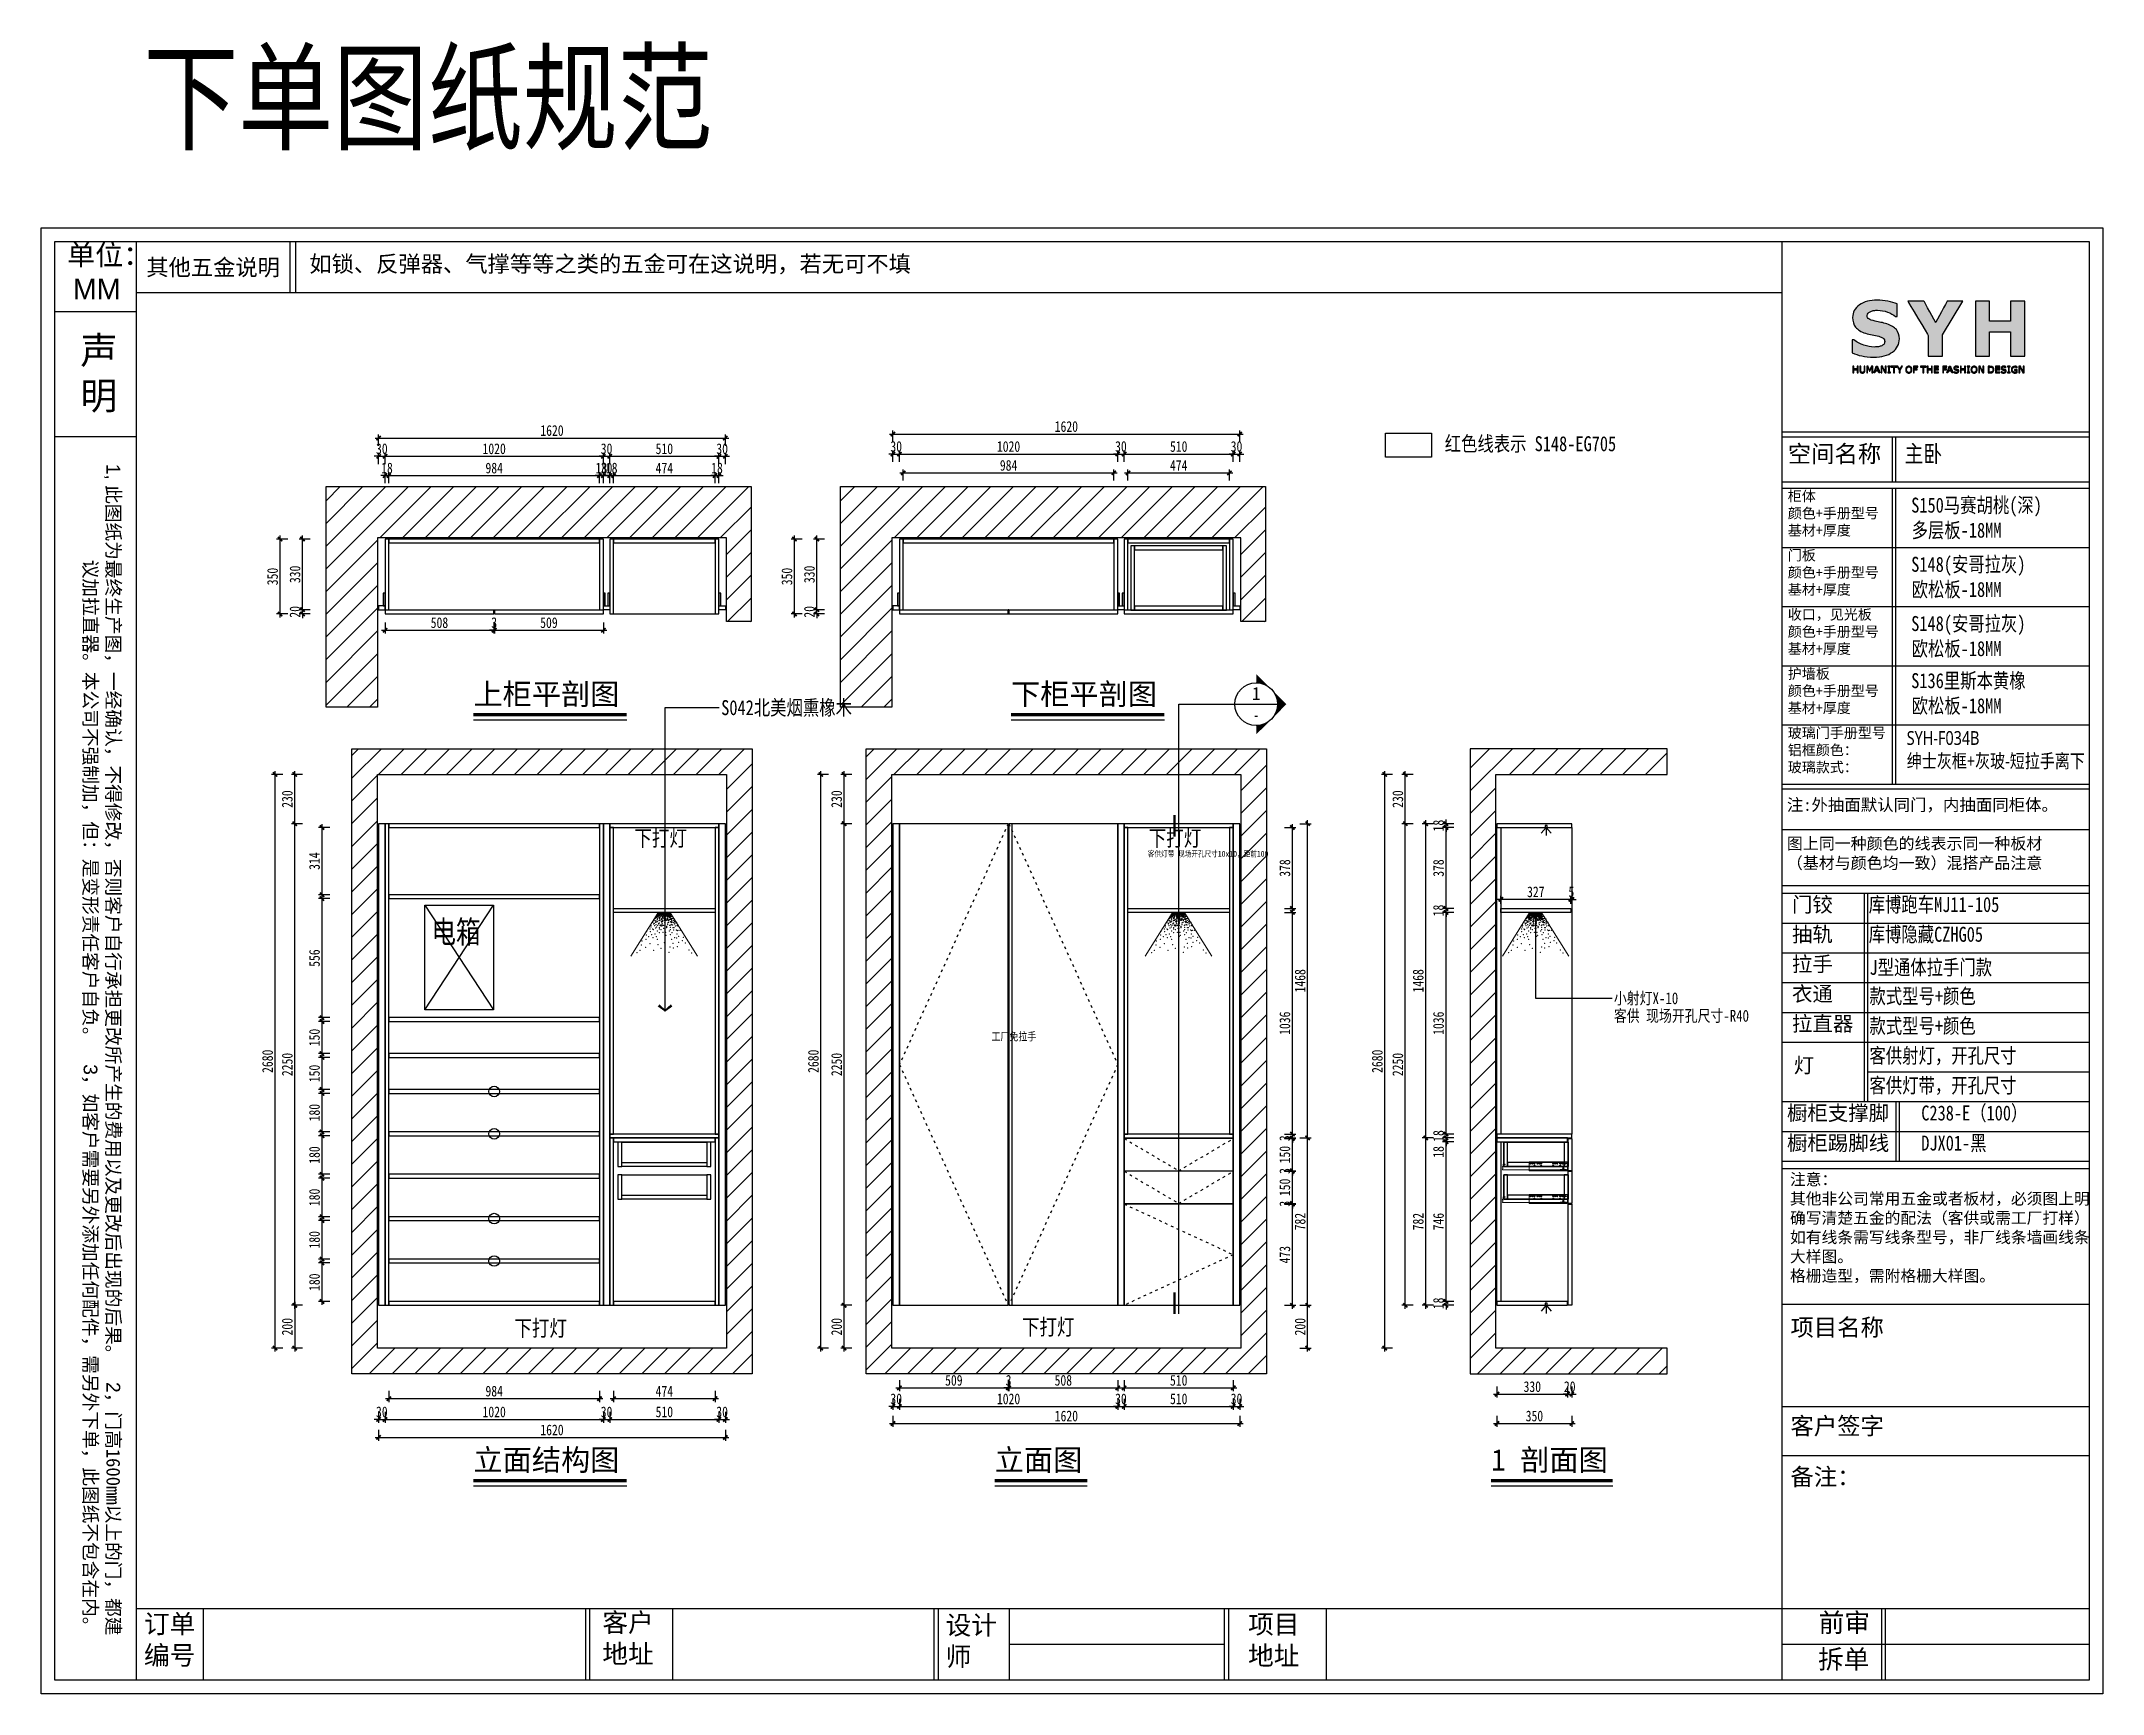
# Model space of a CAD drawing. Header units: millimetres. Extents: x -216611 to 71527, y -70596 to -44669.
# Drawn here: x 51240 to 60872, y -52389 to -44669 of the extents above; entities that cross this region are included whole.
import ezdxf
from ezdxf.enums import TextEntityAlignment as Align

# ---------------------------------------------------------------- set-up
doc = ezdxf.new("R2010")
doc.units = ezdxf.units.MM
doc.set_wipeout_variables(frame=1)
doc.linetypes.add('ACAD_ISO03W100', pattern=[30, 12, -18])
for name, color, linetype in [('0 @ 1', 7, 'Continuous'), ('0-标注', 8, 'Continuous'), ('A-土建墙填充', 251, 'Continuous'), ('layer 1', 7, 'Continuous'), ('W-文字', 35, 'Continuous'), ('W-索引符号', 3, 'Continuous'), ('WD', 52, 'Continuous'), ('YQ_TEXT', 50, 'Continuous')]:
    doc.layers.add(name, color=color, linetype=linetype)
doc.layers.add('0-五金图层', color=8, linetype='Continuous', lineweight=9)
doc.styles.add('-黑体', font='simhei.ttf', dxfattribs={"width": 0.8})
doc.styles.add('_SIMPLEX', font='', dxfattribs={"width": 0.8})
doc.styles.get("Standard").update_dxf_attribs({"font": 'arial.ttf'})
doc.styles.add('YQ_IDEN', font='')
doc.styles.add('宋体', font='')
doc.styles.add('家具尺寸文字', font='', dxfattribs={"width": 0.8})
doc.styles.add('黑体', font='simhei.ttf')
doc.styles.get('_SIMPLEX').set_extended_font_data('SimSun')
doc.styles.get('YQ_IDEN').set_extended_font_data('SimSun')
doc.styles.get('宋体').set_extended_font_data('SimSun')
doc.styles.get('家具尺寸文字').set_extended_font_data('SimSun')
doc.dimstyles.new('固装比例20', dxfattribs={"dimscale": 20, "dimtxt": 2.5, "dimasz": 1, "dimexe": 0.8, "dimexo": 1.2, "dimgap": 0.5, "dimtad": 1, "dimdec": 0, "dimdsep": 46, "dimtxsty": '家具尺寸文字', "dimblk": 'ARCHTICK', "dimcen": 0, "dimdle": 0.8, "dimclrd": 8, "dimclre": 8, "dimclrt": 2, "dimadec": 1, "dimazin": 2, "dimtfac": 1, "dimtdec": 4, "dimtix": 1, "dimtmove": 2, "dimatfit": 2, "dimfxl": 0, "dimtolj": 1, "dimtzin": 0, "dimarcsym": 0})

msp = doc.modelspace()

# ---------------------------------------------------------------- texts
at = {"color": 6, "insert": (51717.7, -44729.2), "char_height": 406.09, "attachment_point": 1, "style": '_SIMPLEX'}
msp.add_mtext_dynamic_manual_height_columns('下单图纸规范', width=9184.156, gutter_width=0.102, heights=[0], dxfattribs=at)
at = {"attachment_point": 1, "style": '-黑体'}
for s, width, gutter_width, insert, char_height in [('主卧', 966.562, 12.1, (59946.4, -46556.8), 80), ('S150马赛胡桃(深)', 966.562, 12.1, (59976.9, -46801.6), 70), ('多层板-18MM', 966.562, 12.1, (59978.9, -46918.6), 70), ('S148(安哥拉灰)', 966.562, 12.1, (59976.9, -47078.1), 70), ('欧松板-18MM', 966.562, 12.1, (59978.9, -47195.2), 70), ('S148(安哥拉灰)', 966.562, 12.1, (59976.9, -47354.7), 70), ('欧松板-18MM', 966.562, 12.1, (59978.9, -47471.7), 70), ('S136里斯本黄橡', 966.562, 12.1, (59976.9, -47621.6), 70), ('欧松板-18MM', 966.562, 12.1, (59978.9, -47738.6), 70), ('{\\fMicrosoft YaHei|b0|i0|c134|p34;SYH-F034B\\P绅士灰框+灰玻-短拉手离下}', 1420.825, 10.1, (59956.1, -47892.3), 64.339), ('库博跑车MJ11-105', 1362.182, 12.2, (59778.3, -48667.4), 70), ('库博隐藏CZHG05', 1217.59, 12.2, (59778.3, -48806.4), 70), ('J型通体拉手门款', 1217.59, 12.2, (59781.8, -48960.9), 70), ('款式型号+颜色', 1217.59, 12.2, (59781.8, -49095.2), 70), ('款式型号+颜色', 1217.59, 12.2, (59781.8, -49234.3), 70), ('客供射灯，开孔尺寸', 1217.59, 12.2, (59781.8, -49373.4), 70), ('客供灯带，开孔尺寸', 1217.59, 12.2, (59781.8, -49512.4), 70), ('C238-E（100）', 580.458, 12.2, (60023.9, -49641.2), 70), ('DJX01-黑', 580.458, 12.2, (60023.9, -49781.5), 70)]:
    msp.add_mtext_dynamic_manual_height_columns(s, width=width, gutter_width=gutter_width, heights=[0], dxfattribs=dict(at, insert=insert, char_height=char_height))
at = {"layer": '0 @ 1', "color": 3, "insert": (52492.3, -45671.3), "char_height": 76.325, "width": 4616.16, "attachment_point": 1}
msp.add_mtext('{\\fSimSun|b0|i0|c134|p2;如锁、反弹器、气撑等等之类的五金可在这说明，若无可不填}', dxfattribs=at)
at = {"layer": 'W-文字', "color": 7, "style": '黑体'}
for s, p in [('上柜平剖图', (53259.4, -47769.4)), ('下柜平剖图', (55771, -47769.4)), ('立面结构图', (53259.4, -51346.9)), ('立面图', (55694.6, -51346.9)), ('1 剖面图', (58014, -51346.9))]:
    msp.add_text(s, height=100, dxfattribs=at).set_placement(p)
at = {"layer": 'YQ_TEXT', "color": 50, "style": '家具尺寸文字', "width": 0.8}
for s, height, p in [('红色线表示 S148-EG705', 70, (57797.4, -46549.7)), ('S042北美烟熏橡木', 70, (54416.9, -47782.6)), ('客供灯带 现场开孔尺寸10x10，距前100', 27.558, (56410.4, -48465.4)), ('小射灯X-10', 55.12, (58587.9, -49140.3)), ('客供 现场开孔尺寸-R40', 55.116, (58587.9, -49222.1))]:
    msp.add_text(s, height=height, dxfattribs=at).set_placement(p, align=Align.MIDDLE_LEFT)
for s, height, p in [('下打灯', 75, (54011, -48429.7)), ('下打灯', 75, (56414.3, -48429.7)), ('电箱', 105, (53063.1, -48882.5)), ('下打灯', 75, (53450.5, -50718.9)), ('下打灯', 75, (55822, -50713.3))]:
    msp.add_text(s, height=height, dxfattribs=at).set_placement(p)
at = {"layer": 'YQ_TEXT', "color": 50, "insert": (55679.4, -49300.1), "char_height": 37.5, "attachment_point": 1, "style": '家具尺寸文字'}
msp.add_mtext_dynamic_manual_height_columns('工厂免拉手', width=608.795, gutter_width=6.08, heights=[0], dxfattribs=at)

# ---------------------------------------------------------------- blocks, each defined once
blk = doc.blocks.new('灯光')
at = {"layer": '0-五金图层', "color": 1}
for p, q in [((125.2, 200.5), (0, 0)), ((185.2, 204.3), (125.2, 204.3)), ((125.2, 200.5), (125.2, 204.3)), ((125.2, 200.5), (185.2, 200.5)), ((185.2, 200.5), (185.2, 204.3)), ((185.2, 200.5), (310.5, 0))]:
    blk.add_line(p, q, dxfattribs=at)
for p in [(123.1, 195.8), (123.8, 197.2), (124.1, 193.4), (124.5, 192.8), (125.2, 194.5), (125.8, 196.8), (126.5, 200.2), (126.5, 198.9), (126.9, 196.1), (127.1, 200), (127.5, 196.1), (129.9, 200.5), (130.2, 197.8), (131.3, 200), (131.6, 198.5), (132.6, 195.5), (133.3, 197.5), (133.6, 200.5), (133.6, 199.9), (134, 196.1), (134.3, 196.5), (134.7, 198.9), (134.7, 196.1), (134.7, 195.5), (134.7, 193.8), (135, 194.1), (135.3, 200.5), (135.3, 197.2), (136.7, 200.2), (136.7, 196.1), (138, 200.5), (138, 198.2), (139.7, 198.2), (140.1, 199.9), (140.1, 197.8), (140.8, 198.9), (140.8, 195.1), (142.1, 199.5), (143.1, 200.5), (143.5, 197.2), (143.5, 195.8), (143.5, 193), (143.8, 200.5), (144.5, 198.2), (144.8, 199.9), (145.2, 193.8), (145.5, 200.5), (146.5, 199.2), (146.9, 199.2), (147.5, 197.2), (147.5, 196), (148.2, 199.9), (149.2, 199.9), (149.6, 197.2), (149.6, 196.5), (149.9, 199.2), (150.6, 200.5), (151.3, 197.8), (151.3, 194.8), (152, 199.2), (152.3, 199.9), (152.6, 197.2), (152.6, 193.1), (153, 196.1), (153.3, 195.5), (154.3, 196.1), (154.7, 200.2), (154.7, 198.2), (155.7, 197.2), (155.7, 193.4), (156, 199.9), (156.4, 194.1), (157.4, 197.8), (158.1, 198.5), (158.1, 196.5), (158.7, 199.9), (158.7, 197.2), (159.4, 198.9), (160.1, 197.5), (161.5, 197.2), (162.5, 200.5), (162.5, 198.2), (162.5, 196.1), (162.7, 194), (163.1, 199.9), (164.5, 196.8), (165.2, 200.5), (165.2, 195.8), (165.5, 198.9), (166.2, 199.5), (166.9, 198.9), (167.9, 200.5), (167.9, 198.5), (167.9, 194.1), (167.9, 192.8), (168.6, 200.5), (168.9, 197.2), (168.9, 193.1), (170.6, 198.9), (170.6, 198.5), (171.3, 196.5), (172.3, 200.9), (173, 198.9), (173.3, 196.8), (174.3, 199.5), (174.7, 198.2), (175, 200.5), (175.9, 194), (176, 199.2), (176.4, 199.9), (176.4, 195.5), (178.4, 200.5), (178.4, 197.8), (178.8, 195.1), (178.8, 193.4), (179.1, 200.5), (179.8, 200.5), (180.4, 199.5), (180.8, 196.8), (181.1, 198.9), (183.5, 200.2), (184.2, 196.1), (184.9, 198.2), (185.2, 201.2), (185.5, 196.8), (71.7, 98.1), (73.7, 116.3), (89.5, 126.4), (90.6, 115), (93.9, 135.5), (94.3, 144.3), (97.3, 100.4), (101, 126.4), (101.8, 157.5), (105, 163.7), (105, 124.3), (106.2, 166), (107.1, 149.6), (107.5, 153.5), (109.9, 153.8), (110.6, 143), (111.1, 173.8), (112.6, 165.3), (113.1, 104.1), (114.3, 176.2), (115.2, 157.7), (115.2, 131.4), (116.2, 163.7), (118, 179.2), (118, 147.7), (118.7, 184.6), (119.1, 160.1), (119.7, 190.1), (120.7, 191.4), (121.2, 135.5), (122.2, 180.9), (122.2, 168.8), (122.4, 189), (122.8, 118), (123.1, 185.3), (123.1, 175.5), (123.5, 192.1), (123.8, 161.6), (124.1, 169.7), (124.5, 184.6), (125.3, 143.5), (127.3, 187), (128.2, 182.6), (129.2, 191.1), (129.3, 153.6), (130.3, 149.6), (130.6, 189), (131.3, 165.8), (132.4, 126.4), (132.6, 133.2), (132.6, 109), (133, 180.6), (133.3, 176.8), (133.3, 175.5), (133.3, 154.2), (133.6, 190.1), (133.9, 182.9), (134.4, 176.9), (134.4, 173.8), (135.3, 180.9), (136.4, 189), (136.4, 166.8), (136.4, 142.5), (136.7, 167.4), (137.4, 184.6), (137.7, 192.1), (138, 145.3), (138, 142.7), (140.5, 192), (140.5, 123.3), (141.1, 192.1), (141.5, 160.7), (142.5, 170.4), (142.5, 145.6), (142.5, 141.5), (144.2, 192.4), (144.5, 188.4), (144.5, 174.8), (144.5, 160.7), (145.2, 154.8), (145.5, 184.9), (146.9, 180.9), (146.9, 165.7), (147.5, 180.9), (147.5, 174.1), (147.5, 150.8), (147.9, 163), (148.5, 192), (148.5, 142.5), (149.6, 183.3), (149.9, 186), (149.9, 111.6), (150.6, 181.9), (150.6, 174.8), (152.6, 130.4), (152.8, 189.6), (153.6, 190), (153.6, 144.5), (154.1, 166.8), (155.6, 186), (156.6, 179.9), (156.7, 175.2), (157, 174.5), (157.7, 170.8), (157.7, 130.4), (158.1, 184.3), (158.4, 155.9), (158.7, 181.9), (158.7, 166.7), (158.7, 161.7), (159.1, 188.7), (159.1, 152.1), (159.4, 190.1), (159.7, 143.5), (160.1, 169.4), (161.8, 187), (161.8, 110.6), (162.1, 191.7), (162.1, 177.2), (162.7, 186), (162.7, 171.8), (163.7, 190), (164.5, 184.6), (164.5, 97), (164.7, 167.8), (166.8, 138.5), (166.8, 133.4), (167.6, 135.9), (167.9, 190.1), (168.2, 173.8), (169, 166.8), (169.9, 184.6), (170.6, 191.7), (170.8, 168.8), (171.8, 187), (171.8, 184.9), (171.8, 174.8), (171.8, 154.6), (172, 188.7), (172, 147.4), (172.3, 176.2), (172.6, 182.9), (173.3, 169.7), (174, 187.3), (176, 158.2), (176.7, 192.4), (176.7, 185.7), (176.9, 190), (177.1, 183.6), (177.1, 165.3), (178.4, 189), (179.1, 117), (179.4, 180.6), (179.9, 187), (180.1, 189.7), (180.1, 170.8), (181.5, 180.9), (181.9, 144.5), (182.1, 191.7), (182.9, 173.8), (184, 134.4), (184, 124.3), (184.2, 182.9), (184.5, 100.1), (184.9, 181.2), (184.9, 174.8), (185, 186), (185, 171.8), (185, 161.7), (185.2, 192.1), (185.5, 186.7), (186, 184.9), (186, 171.8), (186, 145.6), (186.6, 158.9), (188.2, 184.3), (189.3, 191.7), (189.6, 174.8), (190.3, 169.4), (191, 164.7), (191, 156.7), (191.3, 175.5), (191.3, 146.4), (191.6, 189.7), (192, 174.8), (192, 109.2), (192.7, 159.6), (194.4, 185.7), (195.1, 145.6), (196.7, 177.2), (197.1, 133.4), (197.4, 181.9), (198.1, 167), (198.4, 155.9), (199.4, 121.4), (201.2, 133.4), (203.2, 173.5), (203.2, 161.7), (204.2, 149.4), (205.2, 166.8), (205.5, 162.3), (206.2, 154.6), (207.2, 141.5), (212.3, 122.3), (214, 157.2), (215.3, 151.6), (215.3, 142.5), (215.3, 104.1), (216.3, 119.3), (217.8, 149.1), (219.4, 121.3), (220.8, 141.3), (229.5, 120.3), (241.6, 110.2), (29.2, 16.3), (42.3, 26.4), (49.4, 51.6), (52.4, 70.8), (69.6, 40.5), (70.6, 77.9), (83.8, 91), (88.9, 58.7), (102.8, 86.5), (106.1, 27.4), (118.4, 91.3), (123.3, 77.9), (127.3, 53.7), (140.5, 36.5), (155.6, 62.7), (159.7, 93), (177.9, 17.3), (182.9, 42.5), (189.9, 79.1), (197.1, 59.7), (198.1, 37.5), (204.2, 86), (214.3, 85), (217.3, 44.6), (222.5, 93), (223.4, 64.8), (240.6, 71.8), (244.7, 88), (253.8, 61.7), (271, 28.4), (284.1, 15.3)]:
    blk.add_point(p, dxfattribs=at)
blk = doc.blocks.new('*U69')
at = {"color": 8, "ltscale": 0.4}
for p, q in [((0, 0), (0, -42)), ((180, 0), (0, 0)), ((180, 0), (180, -42)), ((180, -38), (0, -38)), ((180, -42), (0, -42)), ((5, -36), (5, -38)), ((35, -36), (5, -36)), ((25.3, -35), (14.7, -35)), ((14.7, -36), (14.7, -35)), ((17.5, -22.8), (22.5, -22.8)), ((17.5, -22.8), (17.5, -26.2)), ((17.5, -26.2), (22.5, -26.2)), ((18, -35), (18, -26.2)), ((22, -35), (22, -26.2)), ((22.5, -22.8), (22.5, -26.2)), ((25.3, -36), (25.3, -35)), ((35, -36), (35, -38)), ((304.8, -22), (180, -22)), ((304.8, -38), (180, -38)), ((299.7, -12), (291.7, -12)), ((291.7, -12), (291.7, -13.5)), ((299.7, -13.5), (291.7, -13.5)), ((300.2, -22), (300.2, -14)), ((301.7, -22), (301.7, -14)), ((304.8, -26.1), (302.6, -26.1)), ((302.6, -26.1), (302.6, -33.6)), ((304.8, -33.9), (302.6, -33.9)), ((304.8, -22), (304.8, -26.1)), ((304.8, -33.9), (304.8, -38))]:
    blk.add_line(p, q, dxfattribs=at)
for centre in [(8, -8), (17, -8), (26, -8), (35, -8), (35, -20), (49, -8), (58, -8), (67, -8), (67, -20), (123, -8), (123, -20), (132, -8), (141, -8), (155, -8), (155, -20), (164, -8), (173, -8)]:
    blk.add_circle(centre, 3, dxfattribs=at)
for radius in [2, 0.5]:
    blk.add_arc((299.7, -14), radius, 0, 90, dxfattribs=at)
blk = doc.blocks.new('_ArchTick')
at = {"color": 0, "linetype": 'ByBlock', "const_width": 0.4}
blk.add_lwpolyline([(-0.5, -0.5), (0.5, 0.5)], dxfattribs=at)
blk = doc.blocks.new('*D70')
at = {"layer": '0-标注', "color": 8, "lineweight": -2, "transparency": 16777216}
for p, q in [((52846.2, -46698.5), (52826.2, -46698.5)), ((52846.2, -46734.5), (52846.2, -46682.5)), ((52846.2, -46698.5), (52864.2, -46698.5)), ((52864.2, -46734.5), (52864.2, -46682.5)), ((52864.2, -46698.5), (52884.2, -46698.5))]:
    blk.add_line(p, q, dxfattribs=at)
at = {"layer": 'Defpoints', "color": 0, "transparency": 16777216}
for p in [(52864.2, -46698.5), (52846.2, -46995.1), (52864.2, -46995.1)]:
    blk.add_point(p, dxfattribs=at)
at = {"layer": '0-标注', "color": 8, "lineweight": -2, "transparency": 16777216, "xscale": 20, "yscale": 20, "zscale": 20}
blk.add_blockref('_ArchTick', (52846.2, -46698.5), dxfattribs=at)
at = {"layer": '0-标注', "color": 8, "lineweight": -2, "transparency": 16777216, "xscale": 20, "yscale": 20, "zscale": 20, "rotation": 180}
blk.add_blockref('_ArchTick', (52864.2, -46698.5), dxfattribs=at)
at = {"layer": '0-标注', "color": 2, "transparency": 16777216, "insert": (52855.2, -46663.5), "char_height": 50, "attachment_point": 5, "style": '家具尺寸文字'}
blk.add_mtext('\\A1;18', dxfattribs=at)
blk = doc.blocks.new('*D71')
at = {"layer": '0-标注', "color": 8, "lineweight": -2, "transparency": 16777216}
for p, q in [((52848.2, -46698.5), (53864.2, -46698.5)), ((52864.2, -46734.5), (52864.2, -46682.5)), ((53848.2, -46734.5), (53848.2, -46682.5))]:
    blk.add_line(p, q, dxfattribs=at)
at = {"layer": 'Defpoints', "color": 0, "transparency": 16777216}
for p in [(53848.2, -46698.5), (52864.2, -46995.1), (53848.2, -46995.1)]:
    blk.add_point(p, dxfattribs=at)
at = {"layer": '0-标注', "color": 8, "lineweight": -2, "transparency": 16777216, "xscale": 20, "yscale": 20, "zscale": 20, "rotation": 180}
blk.add_blockref('_ArchTick', (52864.2, -46698.5), dxfattribs=at)
at = {"layer": '0-标注', "color": 8, "lineweight": -2, "transparency": 16777216, "xscale": 20, "yscale": 20, "zscale": 20}
blk.add_blockref('_ArchTick', (53848.2, -46698.5), dxfattribs=at)
at = {"layer": '0-标注', "color": 2, "transparency": 16777216, "insert": (53356.2, -46663.5), "char_height": 50, "attachment_point": 5, "style": '家具尺寸文字'}
blk.add_mtext('\\A1;984', dxfattribs=at)
blk = doc.blocks.new('*D72')
at = {"layer": '0-标注', "color": 8, "lineweight": -2, "transparency": 16777216}
for p, q in [((53848.2, -46698.5), (53828.2, -46698.5)), ((53848.2, -46734.5), (53848.2, -46682.5)), ((53848.2, -46698.5), (53866.2, -46698.5)), ((53866.2, -46734.5), (53866.2, -46682.5)), ((53866.2, -46698.5), (53886.2, -46698.5))]:
    blk.add_line(p, q, dxfattribs=at)
at = {"layer": 'Defpoints', "color": 0, "transparency": 16777216}
for p in [(53866.2, -46698.5), (53848.2, -46995.1), (53866.2, -46995.1)]:
    blk.add_point(p, dxfattribs=at)
at = {"layer": '0-标注', "color": 8, "lineweight": -2, "transparency": 16777216, "xscale": 20, "yscale": 20, "zscale": 20}
blk.add_blockref('_ArchTick', (53848.2, -46698.5), dxfattribs=at)
at = {"layer": '0-标注', "color": 8, "lineweight": -2, "transparency": 16777216, "xscale": 20, "yscale": 20, "zscale": 20, "rotation": 180}
blk.add_blockref('_ArchTick', (53866.2, -46698.5), dxfattribs=at)
at = {"layer": '0-标注', "color": 2, "transparency": 16777216, "insert": (53857.2, -46663.5), "char_height": 50, "attachment_point": 5, "style": '家具尺寸文字'}
blk.add_mtext('\\A1;18', dxfattribs=at)
blk = doc.blocks.new('*D73')
at = {"layer": '0-标注', "color": 8, "lineweight": -2, "transparency": 16777216}
for p, q in [((53866.2, -46698.5), (53846.2, -46698.5)), ((53866.2, -46734.5), (53866.2, -46682.5)), ((53866.2, -46698.5), (53896.2, -46698.5)), ((53896.2, -46734.5), (53896.2, -46682.5)), ((53896.2, -46698.5), (53916.2, -46698.5))]:
    blk.add_line(p, q, dxfattribs=at)
at = {"layer": 'Defpoints', "color": 0, "transparency": 16777216}
for p in [(53896.2, -46698.5), (53866.2, -46995.1), (53896.2, -46995.1)]:
    blk.add_point(p, dxfattribs=at)
at = {"layer": '0-标注', "color": 8, "lineweight": -2, "transparency": 16777216, "xscale": 20, "yscale": 20, "zscale": 20}
blk.add_blockref('_ArchTick', (53866.2, -46698.5), dxfattribs=at)
at = {"layer": '0-标注', "color": 8, "lineweight": -2, "transparency": 16777216, "xscale": 20, "yscale": 20, "zscale": 20, "rotation": 180}
blk.add_blockref('_ArchTick', (53896.2, -46698.5), dxfattribs=at)
at = {"layer": '0-标注', "color": 2, "transparency": 16777216, "insert": (53881.2, -46663.5), "char_height": 50, "attachment_point": 5, "style": '家具尺寸文字'}
blk.add_mtext('\\A1;30', dxfattribs=at)
blk = doc.blocks.new('*D74')
at = {"layer": '0-标注', "color": 8, "lineweight": -2, "transparency": 16777216}
for p, q in [((53896.2, -46698.5), (53876.2, -46698.5)), ((53896.2, -46734.5), (53896.2, -46682.5)), ((53896.2, -46698.5), (53914.2, -46698.5)), ((53914.2, -46734.5), (53914.2, -46682.5)), ((53914.2, -46698.5), (53934.2, -46698.5))]:
    blk.add_line(p, q, dxfattribs=at)
at = {"layer": 'Defpoints', "color": 0, "transparency": 16777216}
for p in [(53914.2, -46698.5), (53896.2, -46995.1), (53914.2, -46995.1)]:
    blk.add_point(p, dxfattribs=at)
at = {"layer": '0-标注', "color": 8, "lineweight": -2, "transparency": 16777216, "xscale": 20, "yscale": 20, "zscale": 20}
blk.add_blockref('_ArchTick', (53896.2, -46698.5), dxfattribs=at)
at = {"layer": '0-标注', "color": 8, "lineweight": -2, "transparency": 16777216, "xscale": 20, "yscale": 20, "zscale": 20, "rotation": 180}
blk.add_blockref('_ArchTick', (53914.2, -46698.5), dxfattribs=at)
at = {"layer": '0-标注', "color": 2, "transparency": 16777216, "insert": (53905.2, -46663.5), "char_height": 50, "attachment_point": 5, "style": '家具尺寸文字'}
blk.add_mtext('\\A1;18', dxfattribs=at)
blk = doc.blocks.new('*D75')
at = {"layer": '0-标注', "color": 8, "lineweight": -2, "transparency": 16777216}
for p, q in [((53898.2, -46698.5), (54404.2, -46698.5)), ((53914.2, -46734.5), (53914.2, -46682.5)), ((54388.2, -46734.5), (54388.2, -46682.5))]:
    blk.add_line(p, q, dxfattribs=at)
at = {"layer": 'Defpoints', "color": 0, "transparency": 16777216}
for p in [(54388.2, -46698.5), (53914.2, -46995.1), (54388.2, -46995.1)]:
    blk.add_point(p, dxfattribs=at)
at = {"layer": '0-标注', "color": 8, "lineweight": -2, "transparency": 16777216, "xscale": 20, "yscale": 20, "zscale": 20, "rotation": 180}
blk.add_blockref('_ArchTick', (53914.2, -46698.5), dxfattribs=at)
at = {"layer": '0-标注', "color": 8, "lineweight": -2, "transparency": 16777216, "xscale": 20, "yscale": 20, "zscale": 20}
blk.add_blockref('_ArchTick', (54388.2, -46698.5), dxfattribs=at)
at = {"layer": '0-标注', "color": 2, "transparency": 16777216, "insert": (54151.2, -46663.5), "char_height": 50, "attachment_point": 5, "style": '家具尺寸文字'}
blk.add_mtext('\\A1;474', dxfattribs=at)
blk = doc.blocks.new('*D76')
at = {"layer": '0-标注', "color": 8, "lineweight": -2, "transparency": 16777216}
for p, q in [((54388.2, -46698.5), (54368.2, -46698.5)), ((54388.2, -46734.5), (54388.2, -46682.5)), ((54388.2, -46698.5), (54406.2, -46698.5)), ((54406.2, -46734.5), (54406.2, -46682.5)), ((54406.2, -46698.5), (54426.2, -46698.5))]:
    blk.add_line(p, q, dxfattribs=at)
at = {"layer": 'Defpoints', "color": 0, "transparency": 16777216}
for p in [(54406.2, -46698.5), (54388.2, -46995.1), (54406.2, -46995.1)]:
    blk.add_point(p, dxfattribs=at)
at = {"layer": '0-标注', "color": 8, "lineweight": -2, "transparency": 16777216, "xscale": 20, "yscale": 20, "zscale": 20}
blk.add_blockref('_ArchTick', (54388.2, -46698.5), dxfattribs=at)
at = {"layer": '0-标注', "color": 8, "lineweight": -2, "transparency": 16777216, "xscale": 20, "yscale": 20, "zscale": 20, "rotation": 180}
blk.add_blockref('_ArchTick', (54406.2, -46698.5), dxfattribs=at)
at = {"layer": '0-标注', "color": 2, "transparency": 16777216, "insert": (54397.2, -46663.5), "char_height": 50, "attachment_point": 5, "style": '家具尺寸文字'}
blk.add_mtext('\\A1;18', dxfattribs=at)
blk = doc.blocks.new('*D77')
at = {"layer": '0-标注', "color": 8, "lineweight": -2, "transparency": 16777216}
for p, q in [((52830.2, -46608.5), (53882.2, -46608.5)), ((52846.2, -46644.5), (52846.2, -46592.5)), ((53866.2, -46644.5), (53866.2, -46592.5))]:
    blk.add_line(p, q, dxfattribs=at)
at = {"layer": 'Defpoints', "color": 0, "transparency": 16777216}
for p in [(53866.2, -46608.5), (52846.2, -46995.1), (53866.2, -46995.1)]:
    blk.add_point(p, dxfattribs=at)
at = {"layer": '0-标注', "color": 8, "lineweight": -2, "transparency": 16777216, "xscale": 20, "yscale": 20, "zscale": 20, "rotation": 180}
blk.add_blockref('_ArchTick', (52846.2, -46608.5), dxfattribs=at)
at = {"layer": '0-标注', "color": 8, "lineweight": -2, "transparency": 16777216, "xscale": 20, "yscale": 20, "zscale": 20}
blk.add_blockref('_ArchTick', (53866.2, -46608.5), dxfattribs=at)
at = {"layer": '0-标注', "color": 2, "transparency": 16777216, "insert": (53356.2, -46573.5), "char_height": 50, "attachment_point": 5, "style": '家具尺寸文字'}
blk.add_mtext('\\A1;1020', dxfattribs=at)
blk = doc.blocks.new('*D78')
at = {"layer": '0-标注', "color": 8, "lineweight": -2, "transparency": 16777216}
for p, q in [((53866.2, -46608.5), (53846.2, -46608.5)), ((53866.2, -46644.5), (53866.2, -46592.5)), ((53866.2, -46608.5), (53896.2, -46608.5)), ((53896.2, -46644.5), (53896.2, -46592.5)), ((53896.2, -46608.5), (53916.2, -46608.5))]:
    blk.add_line(p, q, dxfattribs=at)
at = {"layer": 'Defpoints', "color": 0, "transparency": 16777216}
for p in [(53896.2, -46608.5), (53866.2, -46995.1), (53896.2, -46995.1)]:
    blk.add_point(p, dxfattribs=at)
at = {"layer": '0-标注', "color": 8, "lineweight": -2, "transparency": 16777216, "xscale": 20, "yscale": 20, "zscale": 20}
blk.add_blockref('_ArchTick', (53866.2, -46608.5), dxfattribs=at)
at = {"layer": '0-标注', "color": 8, "lineweight": -2, "transparency": 16777216, "xscale": 20, "yscale": 20, "zscale": 20, "rotation": 180}
blk.add_blockref('_ArchTick', (53896.2, -46608.5), dxfattribs=at)
at = {"layer": '0-标注', "color": 2, "transparency": 16777216, "insert": (53881.2, -46573.5), "char_height": 50, "attachment_point": 5, "style": '家具尺寸文字'}
blk.add_mtext('\\A1;30', dxfattribs=at)
blk = doc.blocks.new('*D79')
at = {"layer": '0-标注', "color": 8, "lineweight": -2, "transparency": 16777216}
for p, q in [((53880.2, -46608.5), (54422.2, -46608.5)), ((53896.2, -46644.5), (53896.2, -46592.5)), ((54406.2, -46644.5), (54406.2, -46592.5))]:
    blk.add_line(p, q, dxfattribs=at)
at = {"layer": 'Defpoints', "color": 0, "transparency": 16777216}
for p in [(54406.2, -46608.5), (53896.2, -46995.1), (54406.2, -46995.1)]:
    blk.add_point(p, dxfattribs=at)
at = {"layer": '0-标注', "color": 8, "lineweight": -2, "transparency": 16777216, "xscale": 20, "yscale": 20, "zscale": 20, "rotation": 180}
blk.add_blockref('_ArchTick', (53896.2, -46608.5), dxfattribs=at)
at = {"layer": '0-标注', "color": 8, "lineweight": -2, "transparency": 16777216, "xscale": 20, "yscale": 20, "zscale": 20}
blk.add_blockref('_ArchTick', (54406.2, -46608.5), dxfattribs=at)
at = {"layer": '0-标注', "color": 2, "transparency": 16777216, "insert": (54151.2, -46573.5), "char_height": 50, "attachment_point": 5, "style": '家具尺寸文字'}
blk.add_mtext('\\A1;510', dxfattribs=at)
blk = doc.blocks.new('*D80')
at = {"layer": '0-标注', "color": 8, "lineweight": -2, "transparency": 16777216}
for p, q in [((54406.2, -46608.5), (54386.2, -46608.5)), ((54406.2, -46644.5), (54406.2, -46592.5)), ((54406.2, -46608.5), (54436.2, -46608.5)), ((54436.2, -46644.5), (54436.2, -46592.5)), ((54436.2, -46608.5), (54456.2, -46608.5))]:
    blk.add_line(p, q, dxfattribs=at)
at = {"layer": 'Defpoints', "color": 0, "transparency": 16777216}
for p in [(54436.2, -46608.5), (54406.2, -46995.1), (54436.2, -46995.1)]:
    blk.add_point(p, dxfattribs=at)
at = {"layer": '0-标注', "color": 8, "lineweight": -2, "transparency": 16777216, "xscale": 20, "yscale": 20, "zscale": 20}
blk.add_blockref('_ArchTick', (54406.2, -46608.5), dxfattribs=at)
at = {"layer": '0-标注', "color": 8, "lineweight": -2, "transparency": 16777216, "xscale": 20, "yscale": 20, "zscale": 20, "rotation": 180}
blk.add_blockref('_ArchTick', (54436.2, -46608.5), dxfattribs=at)
at = {"layer": '0-标注', "color": 2, "transparency": 16777216, "insert": (54421.2, -46573.5), "char_height": 50, "attachment_point": 5, "style": '家具尺寸文字'}
blk.add_mtext('\\A1;30', dxfattribs=at)
blk = doc.blocks.new('*D155')
at = {"layer": '0-标注', "color": 8, "lineweight": -2, "transparency": 16777216}
for p, q in [((52816.2, -46608.5), (52796.2, -46608.5)), ((52816.2, -46644.5), (52816.2, -46592.5)), ((52816.2, -46608.5), (52846.2, -46608.5)), ((52846.2, -46644.5), (52846.2, -46592.5)), ((52846.2, -46608.5), (52866.2, -46608.5))]:
    blk.add_line(p, q, dxfattribs=at)
at = {"layer": 'Defpoints', "color": 0, "transparency": 16777216}
for p in [(52846.2, -46608.5), (52816.2, -47316.1), (52846.2, -47316.1)]:
    blk.add_point(p, dxfattribs=at)
at = {"layer": '0-标注', "color": 8, "lineweight": -2, "transparency": 16777216, "xscale": 20, "yscale": 20, "zscale": 20}
blk.add_blockref('_ArchTick', (52816.2, -46608.5), dxfattribs=at)
at = {"layer": '0-标注', "color": 8, "lineweight": -2, "transparency": 16777216, "xscale": 20, "yscale": 20, "zscale": 20, "rotation": 180}
blk.add_blockref('_ArchTick', (52846.2, -46608.5), dxfattribs=at)
at = {"layer": '0-标注', "color": 2, "transparency": 16777216, "insert": (52831.2, -46573.5), "char_height": 50, "attachment_point": 5, "style": '家具尺寸文字'}
blk.add_mtext('\\A1;30', dxfattribs=at)
blk = doc.blocks.new('*D156')
at = {"layer": '0-标注', "color": 8, "lineweight": -2, "transparency": 16777216}
for p, q in [((52816.2, -46559.3), (52816.2, -46507.3)), ((54436.2, -46559.3), (54436.2, -46507.3)), ((52800.2, -46523.3), (54452.2, -46523.3))]:
    blk.add_line(p, q, dxfattribs=at)
at = {"layer": 'Defpoints', "color": 0, "transparency": 16777216}
for p in [(54436.2, -46523.3), (52816.2, -47316.1), (54436.2, -47316.1)]:
    blk.add_point(p, dxfattribs=at)
at = {"layer": '0-标注', "color": 8, "lineweight": -2, "transparency": 16777216, "xscale": 20, "yscale": 20, "zscale": 20, "rotation": 180}
blk.add_blockref('_ArchTick', (52816.2, -46523.3), dxfattribs=at)
at = {"layer": '0-标注', "color": 8, "lineweight": -2, "transparency": 16777216, "xscale": 20, "yscale": 20, "zscale": 20}
blk.add_blockref('_ArchTick', (54436.2, -46523.3), dxfattribs=at)
at = {"layer": '0-标注', "color": 2, "transparency": 16777216, "insert": (53626.2, -46488.3), "char_height": 50, "attachment_point": 5, "style": '家具尺寸文字'}
blk.add_mtext('\\A1;1620', dxfattribs=at)
blk = doc.blocks.new('*D81')
at = {"layer": '0-标注', "color": 8, "lineweight": -2, "transparency": 16777216}
for p, q in [((52496.8, -47325.1), (52444.8, -47325.1)), ((52496.8, -47345.1), (52444.8, -47345.1)), ((52460.8, -47325.1), (52460.8, -47305.1)), ((52460.8, -47345.1), (52460.8, -47325.1)), ((52460.8, -47345.1), (52460.8, -47365.1))]:
    blk.add_line(p, q, dxfattribs=at)
at = {"layer": 'Defpoints', "color": 0, "transparency": 16777216}
for p in [(52460.8, -47325.1), (52846.2, -47325.1), (52846.2, -47345.1)]:
    blk.add_point(p, dxfattribs=at)
at = {"layer": '0-标注', "color": 8, "lineweight": -2, "transparency": 16777216, "xscale": 20, "yscale": 20, "zscale": 20}
for p, rotation in [((52460.8, -47325.1), 270), ((52460.8, -47345.1), 90)]:
    blk.add_blockref('_ArchTick', p, dxfattribs=dict(at, rotation=rotation))
at = {"layer": '0-标注', "color": 2, "transparency": 16777216, "insert": (52425.8, -47335.1), "char_height": 50, "attachment_point": 5, "rotation": 90, "style": '家具尺寸文字'}
blk.add_mtext('\\A1;20', dxfattribs=at)
blk = doc.blocks.new('*D82')
at = {"layer": '0-标注', "color": 8, "lineweight": -2, "transparency": 16777216}
for p, q in [((52496.8, -46995.1), (52444.8, -46995.1)), ((52460.8, -47341.1), (52460.8, -46979.1)), ((52496.8, -47325.1), (52444.8, -47325.1))]:
    blk.add_line(p, q, dxfattribs=at)
at = {"layer": 'Defpoints', "color": 0, "transparency": 16777216}
for p in [(52460.8, -46995.1), (52846.2, -46995.1), (52846.2, -47325.1)]:
    blk.add_point(p, dxfattribs=at)
at = {"layer": '0-标注', "color": 8, "lineweight": -2, "transparency": 16777216, "xscale": 20, "yscale": 20, "zscale": 20}
for p, rotation in [((52460.8, -46995.1), 90), ((52460.8, -47325.1), 270)]:
    blk.add_blockref('_ArchTick', p, dxfattribs=dict(at, rotation=rotation))
at = {"layer": '0-标注', "color": 2, "transparency": 16777216, "insert": (52425.8, -47160.1), "char_height": 50, "attachment_point": 5, "rotation": 90, "style": '家具尺寸文字'}
blk.add_mtext('\\A1;330', dxfattribs=at)
blk = doc.blocks.new('*D83')
at = {"layer": '0-标注', "color": 8, "lineweight": -2, "transparency": 16777216}
for p, q in [((52391.8, -46995.1), (52339.8, -46995.1)), ((52355.8, -47361.1), (52355.8, -46979.1)), ((52391.8, -47345.1), (52339.8, -47345.1))]:
    blk.add_line(p, q, dxfattribs=at)
at = {"layer": 'Defpoints', "color": 0, "transparency": 16777216}
for p in [(52355.8, -46995.1), (52846.2, -46995.1), (52846.2, -47345.1)]:
    blk.add_point(p, dxfattribs=at)
at = {"layer": '0-标注', "color": 8, "lineweight": -2, "transparency": 16777216, "xscale": 20, "yscale": 20, "zscale": 20}
for p, rotation in [((52355.8, -46995.1), 90), ((52355.8, -47345.1), 270)]:
    blk.add_blockref('_ArchTick', p, dxfattribs=dict(at, rotation=rotation))
at = {"layer": '0-标注', "color": 2, "transparency": 16777216, "insert": (52320.8, -47170.1), "char_height": 50, "attachment_point": 5, "rotation": 90, "style": '家具尺寸文字'}
blk.add_mtext('\\A1;350', dxfattribs=at)
blk = doc.blocks.new('*D84')
at = {"layer": '0-标注', "color": 8, "lineweight": -2, "transparency": 16777216}
for p, q in [((52846.2, -47385), (52846.2, -47437)), ((53354.7, -47385), (53354.7, -47437)), ((52830.2, -47421), (53370.7, -47421))]:
    blk.add_line(p, q, dxfattribs=at)
at = {"layer": 'Defpoints', "color": 0, "transparency": 16777216}
for p in [(52846.2, -47345.1), (53354.7, -47345.1), (53354.7, -47421)]:
    blk.add_point(p, dxfattribs=at)
at = {"layer": '0-标注', "color": 8, "lineweight": -2, "transparency": 16777216, "xscale": 20, "yscale": 20, "zscale": 20, "rotation": 180}
blk.add_blockref('_ArchTick', (52846.2, -47421), dxfattribs=at)
at = {"layer": '0-标注', "color": 8, "lineweight": -2, "transparency": 16777216, "xscale": 20, "yscale": 20, "zscale": 20}
blk.add_blockref('_ArchTick', (53354.7, -47421), dxfattribs=at)
at = {"layer": '0-标注', "color": 2, "transparency": 16777216, "insert": (53100.4, -47386), "char_height": 50, "attachment_point": 5, "style": '家具尺寸文字'}
blk.add_mtext('\\A1;508', dxfattribs=at)
blk = doc.blocks.new('*D85')
at = {"layer": '0-标注', "color": 8, "lineweight": -2, "transparency": 16777216}
for p, q in [((53354.7, -47385), (53354.7, -47437)), ((53357.7, -47385), (53357.7, -47437)), ((53354.7, -47421), (53334.7, -47421)), ((53354.7, -47421), (53357.7, -47421)), ((53357.7, -47421), (53377.7, -47421))]:
    blk.add_line(p, q, dxfattribs=at)
at = {"layer": 'Defpoints', "color": 0, "transparency": 16777216}
for p in [(53354.7, -47345.1), (53357.7, -47345.1), (53357.7, -47421)]:
    blk.add_point(p, dxfattribs=at)
at = {"layer": '0-标注', "color": 8, "lineweight": -2, "transparency": 16777216, "xscale": 20, "yscale": 20, "zscale": 20}
blk.add_blockref('_ArchTick', (53354.7, -47421), dxfattribs=at)
at = {"layer": '0-标注', "color": 8, "lineweight": -2, "transparency": 16777216, "xscale": 20, "yscale": 20, "zscale": 20, "rotation": 180}
blk.add_blockref('_ArchTick', (53357.7, -47421), dxfattribs=at)
at = {"layer": '0-标注', "color": 2, "transparency": 16777216, "insert": (53356.2, -47386), "char_height": 50, "attachment_point": 5, "style": '家具尺寸文字'}
blk.add_mtext('\\A1;3', dxfattribs=at)
blk = doc.blocks.new('*D86')
at = {"layer": '0-标注', "color": 8, "lineweight": -2, "transparency": 16777216}
for p, q in [((53357.7, -47385), (53357.7, -47437)), ((53866.2, -47385), (53866.2, -47437)), ((53341.7, -47421), (53882.2, -47421))]:
    blk.add_line(p, q, dxfattribs=at)
at = {"layer": 'Defpoints', "color": 0, "transparency": 16777216}
for p in [(53357.7, -47345.1), (53866.2, -47345.1), (53866.2, -47421)]:
    blk.add_point(p, dxfattribs=at)
at = {"layer": '0-标注', "color": 8, "lineweight": -2, "transparency": 16777216, "xscale": 20, "yscale": 20, "zscale": 20, "rotation": 180}
blk.add_blockref('_ArchTick', (53357.7, -47421), dxfattribs=at)
at = {"layer": '0-标注', "color": 8, "lineweight": -2, "transparency": 16777216, "xscale": 20, "yscale": 20, "zscale": 20}
blk.add_blockref('_ArchTick', (53866.2, -47421), dxfattribs=at)
at = {"layer": '0-标注', "color": 2, "transparency": 16777216, "insert": (53611.9, -47386), "char_height": 50, "attachment_point": 5, "style": '家具尺寸文字'}
blk.add_mtext('\\A1;509', dxfattribs=at)
blk = doc.blocks.new('*D87')
at = {"layer": '0-标注', "color": 8, "lineweight": -2, "transparency": 16777216}
for p, q in [((52551.7, -50572.7), (52551.7, -50360.7)), ((52587.7, -50376.7), (52535.7, -50376.7)), ((52587.7, -50556.7), (52535.7, -50556.7))]:
    blk.add_line(p, q, dxfattribs=at)
at = {"layer": 'Defpoints', "color": 0, "transparency": 16777216}
for p in [(52551.7, -50376.7), (52864.2, -50376.7), (52864.2, -50556.7)]:
    blk.add_point(p, dxfattribs=at)
at = {"layer": '0-标注', "color": 8, "lineweight": -2, "transparency": 16777216, "xscale": 20, "yscale": 20, "zscale": 20}
for p, rotation in [((52551.7, -50376.7), 90), ((52551.7, -50556.7), 270)]:
    blk.add_blockref('_ArchTick', p, dxfattribs=dict(at, rotation=rotation))
at = {"layer": '0-标注', "color": 2, "transparency": 16777216, "insert": (52516.7, -50466.7), "char_height": 50, "attachment_point": 5, "rotation": 90, "style": '家具尺寸文字'}
blk.add_mtext('\\A1;180', dxfattribs=at)
blk = doc.blocks.new('*D88')
at = {"layer": '0-标注', "color": 8, "lineweight": -2, "transparency": 16777216}
for p, q in [((52587.7, -50178.7), (52535.7, -50178.7)), ((52551.7, -50374.7), (52551.7, -50162.7)), ((52587.7, -50358.7), (52535.7, -50358.7))]:
    blk.add_line(p, q, dxfattribs=at)
at = {"layer": 'Defpoints', "color": 0, "transparency": 16777216}
for p in [(52551.7, -50178.7), (52864.2, -50178.7), (52864.2, -50358.7)]:
    blk.add_point(p, dxfattribs=at)
at = {"layer": '0-标注', "color": 8, "lineweight": -2, "transparency": 16777216, "xscale": 20, "yscale": 20, "zscale": 20}
for p, rotation in [((52551.7, -50178.7), 90), ((52551.7, -50358.7), 270)]:
    blk.add_blockref('_ArchTick', p, dxfattribs=dict(at, rotation=rotation))
at = {"layer": '0-标注', "color": 2, "transparency": 16777216, "insert": (52516.7, -50268.7), "char_height": 50, "attachment_point": 5, "rotation": 90, "style": '家具尺寸文字'}
blk.add_mtext('\\A1;180', dxfattribs=at)
blk = doc.blocks.new('*D89')
at = {"layer": '0-标注', "color": 8, "lineweight": -2, "transparency": 16777216}
for p, q in [((52587.7, -49980.7), (52535.7, -49980.7)), ((52551.7, -50176.7), (52551.7, -49964.7)), ((52587.7, -50160.7), (52535.7, -50160.7))]:
    blk.add_line(p, q, dxfattribs=at)
at = {"layer": 'Defpoints', "color": 0, "transparency": 16777216}
for p in [(52551.7, -49980.7), (52864.2, -49980.7), (52864.2, -50160.7)]:
    blk.add_point(p, dxfattribs=at)
at = {"layer": '0-标注', "color": 8, "lineweight": -2, "transparency": 16777216, "xscale": 20, "yscale": 20, "zscale": 20}
for p, rotation in [((52551.7, -49980.7), 90), ((52551.7, -50160.7), 270)]:
    blk.add_blockref('_ArchTick', p, dxfattribs=dict(at, rotation=rotation))
at = {"layer": '0-标注', "color": 2, "transparency": 16777216, "insert": (52516.7, -50070.7), "char_height": 50, "attachment_point": 5, "rotation": 90, "style": '家具尺寸文字'}
blk.add_mtext('\\A1;180', dxfattribs=at)
blk = doc.blocks.new('*D90')
at = {"layer": '0-标注', "color": 8, "lineweight": -2, "transparency": 16777216}
for p, q in [((52587.7, -49782.7), (52535.7, -49782.7)), ((52551.7, -49978.7), (52551.7, -49766.7)), ((52587.7, -49962.7), (52535.7, -49962.7))]:
    blk.add_line(p, q, dxfattribs=at)
at = {"layer": 'Defpoints', "color": 0, "transparency": 16777216}
for p in [(52551.7, -49782.7), (52864.2, -49782.7), (52864.2, -49962.7)]:
    blk.add_point(p, dxfattribs=at)
at = {"layer": '0-标注', "color": 8, "lineweight": -2, "transparency": 16777216, "xscale": 20, "yscale": 20, "zscale": 20}
for p, rotation in [((52551.7, -49782.7), 90), ((52551.7, -49962.7), 270)]:
    blk.add_blockref('_ArchTick', p, dxfattribs=dict(at, rotation=rotation))
at = {"layer": '0-标注', "color": 2, "transparency": 16777216, "insert": (52516.7, -49872.7), "char_height": 50, "attachment_point": 5, "rotation": 90, "style": '家具尺寸文字'}
blk.add_mtext('\\A1;180', dxfattribs=at)
blk = doc.blocks.new('*D91')
at = {"layer": '0-标注', "color": 8, "lineweight": -2, "transparency": 16777216}
for p, q in [((52587.7, -49584.7), (52535.7, -49584.7)), ((52551.7, -49780.7), (52551.7, -49568.7)), ((52587.7, -49764.7), (52535.7, -49764.7))]:
    blk.add_line(p, q, dxfattribs=at)
at = {"layer": 'Defpoints', "color": 0, "transparency": 16777216}
for p in [(52551.7, -49584.7), (52864.2, -49584.7), (52864.2, -49764.7)]:
    blk.add_point(p, dxfattribs=at)
at = {"layer": '0-标注', "color": 8, "lineweight": -2, "transparency": 16777216, "xscale": 20, "yscale": 20, "zscale": 20}
for p, rotation in [((52551.7, -49584.7), 90), ((52551.7, -49764.7), 270)]:
    blk.add_blockref('_ArchTick', p, dxfattribs=dict(at, rotation=rotation))
at = {"layer": '0-标注', "color": 2, "transparency": 16777216, "insert": (52516.7, -49674.7), "char_height": 50, "attachment_point": 5, "rotation": 90, "style": '家具尺寸文字'}
blk.add_mtext('\\A1;180', dxfattribs=at)
blk = doc.blocks.new('*D92')
at = {"layer": '0-标注', "color": 8, "lineweight": -2, "transparency": 16777216}
for p, q in [((52551.7, -49582.7), (52551.7, -49400.7)), ((52587.7, -49416.7), (52535.7, -49416.7)), ((52587.7, -49566.7), (52535.7, -49566.7))]:
    blk.add_line(p, q, dxfattribs=at)
at = {"layer": 'Defpoints', "color": 0, "transparency": 16777216}
for p in [(52551.7, -49416.7), (52864.2, -49416.7), (52864.2, -49566.7)]:
    blk.add_point(p, dxfattribs=at)
at = {"layer": '0-标注', "color": 8, "lineweight": -2, "transparency": 16777216, "xscale": 20, "yscale": 20, "zscale": 20}
for p, rotation in [((52551.7, -49416.7), 90), ((52551.7, -49566.7), 270)]:
    blk.add_blockref('_ArchTick', p, dxfattribs=dict(at, rotation=rotation))
at = {"layer": '0-标注', "color": 2, "transparency": 16777216, "insert": (52516.7, -49491.7), "char_height": 50, "attachment_point": 5, "rotation": 90, "style": '家具尺寸文字'}
blk.add_mtext('\\A1;150', dxfattribs=at)
blk = doc.blocks.new('*D93')
at = {"layer": '0-标注', "color": 8, "lineweight": -2, "transparency": 16777216}
for p, q in [((52587.7, -49248.7), (52535.7, -49248.7)), ((52551.7, -49414.7), (52551.7, -49232.7)), ((52587.7, -49398.7), (52535.7, -49398.7))]:
    blk.add_line(p, q, dxfattribs=at)
at = {"layer": 'Defpoints', "color": 0, "transparency": 16777216}
for p in [(52551.7, -49248.7), (52864.2, -49248.7), (52864.2, -49398.7)]:
    blk.add_point(p, dxfattribs=at)
at = {"layer": '0-标注', "color": 8, "lineweight": -2, "transparency": 16777216, "xscale": 20, "yscale": 20, "zscale": 20}
for p, rotation in [((52551.7, -49248.7), 90), ((52551.7, -49398.7), 270)]:
    blk.add_blockref('_ArchTick', p, dxfattribs=dict(at, rotation=rotation))
at = {"layer": '0-标注', "color": 2, "transparency": 16777216, "insert": (52516.7, -49323.7), "char_height": 50, "attachment_point": 5, "rotation": 90, "style": '家具尺寸文字'}
blk.add_mtext('\\A1;150', dxfattribs=at)
blk = doc.blocks.new('*D94')
at = {"layer": '0-标注', "color": 8, "lineweight": -2, "transparency": 16777216}
for p, q in [((52587.7, -48674.7), (52535.7, -48674.7)), ((52551.7, -49246.7), (52551.7, -48658.7)), ((52587.7, -49230.7), (52535.7, -49230.7))]:
    blk.add_line(p, q, dxfattribs=at)
at = {"layer": 'Defpoints', "color": 0, "transparency": 16777216}
for p in [(52551.7, -48674.7), (52864.2, -48674.7), (52864.2, -49230.7)]:
    blk.add_point(p, dxfattribs=at)
at = {"layer": '0-标注', "color": 8, "lineweight": -2, "transparency": 16777216, "xscale": 20, "yscale": 20, "zscale": 20}
for p, rotation in [((52551.7, -48674.7), 90), ((52551.7, -49230.7), 270)]:
    blk.add_blockref('_ArchTick', p, dxfattribs=dict(at, rotation=rotation))
at = {"layer": '0-标注', "color": 2, "transparency": 16777216, "insert": (52516.7, -48952.7), "char_height": 50, "attachment_point": 5, "rotation": 90, "style": '家具尺寸文字'}
blk.add_mtext('\\A1;556', dxfattribs=at)
blk = doc.blocks.new('*D95')
at = {"layer": '0-标注', "color": 8, "lineweight": -2, "transparency": 16777216}
for p, q in [((52587.7, -48342.7), (52535.7, -48342.7)), ((52551.7, -48672.7), (52551.7, -48326.7)), ((52587.7, -48656.7), (52535.7, -48656.7))]:
    blk.add_line(p, q, dxfattribs=at)
at = {"layer": 'Defpoints', "color": 0, "transparency": 16777216}
for p in [(52551.7, -48342.7), (52864.2, -48342.7), (52864.2, -48656.7)]:
    blk.add_point(p, dxfattribs=at)
at = {"layer": '0-标注', "color": 8, "lineweight": -2, "transparency": 16777216, "xscale": 20, "yscale": 20, "zscale": 20}
for p, rotation in [((52551.7, -48342.7), 90), ((52551.7, -48656.7), 270)]:
    blk.add_blockref('_ArchTick', p, dxfattribs=dict(at, rotation=rotation))
at = {"layer": '0-标注', "color": 2, "transparency": 16777216, "insert": (52516.7, -48499.7), "char_height": 50, "attachment_point": 5, "rotation": 90, "style": '家具尺寸文字'}
blk.add_mtext('\\A1;314', dxfattribs=at)
blk = doc.blocks.new('*D157')
at = {"layer": '0-标注', "color": 8, "lineweight": -2, "transparency": 16777216}
for p, q in [((52460.6, -48324.7), (52408.6, -48324.7)), ((52424.6, -50590.7), (52424.6, -48308.7)), ((52460.6, -50574.7), (52408.6, -50574.7))]:
    blk.add_line(p, q, dxfattribs=at)
at = {"layer": 'Defpoints', "color": 0, "transparency": 16777216}
for p in [(52424.6, -48324.7), (52831.2, -48324.7), (52831.2, -50574.7)]:
    blk.add_point(p, dxfattribs=at)
at = {"layer": '0-标注', "color": 8, "lineweight": -2, "transparency": 16777216, "xscale": 20, "yscale": 20, "zscale": 20}
for p, rotation in [((52424.6, -48324.7), 90), ((52424.6, -50574.7), 270)]:
    blk.add_blockref('_ArchTick', p, dxfattribs=dict(at, rotation=rotation))
at = {"layer": '0-标注', "color": 2, "transparency": 16777216, "insert": (52389.6, -49449.7), "char_height": 50, "attachment_point": 5, "rotation": 90, "style": '家具尺寸文字'}
blk.add_mtext('\\A1;2250', dxfattribs=at)
blk = doc.blocks.new('*D158')
at = {"layer": '0-标注', "color": 8, "lineweight": -2, "transparency": 16777216}
for p, q in [((52424.6, -50558.7), (52424.6, -50790.7)), ((52460.6, -50574.7), (52408.6, -50574.7)), ((52460.6, -50774.7), (52408.6, -50774.7))]:
    blk.add_line(p, q, dxfattribs=at)
at = {"layer": 'Defpoints', "color": 0, "transparency": 16777216}
for p in [(52816.2, -50574.7), (52424.6, -50774.7), (52816.2, -50774.7)]:
    blk.add_point(p, dxfattribs=at)
at = {"layer": '0-标注', "color": 8, "lineweight": -2, "transparency": 16777216, "xscale": 20, "yscale": 20, "zscale": 20}
for p, rotation in [((52424.6, -50574.7), 90), ((52424.6, -50774.7), 270)]:
    blk.add_blockref('_ArchTick', p, dxfattribs=dict(at, rotation=rotation))
at = {"layer": '0-标注', "color": 2, "transparency": 16777216, "insert": (52389.6, -50674.7), "char_height": 50, "attachment_point": 5, "rotation": 90, "style": '家具尺寸文字'}
blk.add_mtext('\\A1;200', dxfattribs=at)
blk = doc.blocks.new('*D159')
at = {"layer": '0-标注', "color": 8, "lineweight": -2, "transparency": 16777216}
for p, q in [((52460.6, -48094.7), (52408.6, -48094.7)), ((52424.6, -48340.7), (52424.6, -48078.7)), ((52460.6, -48324.7), (52408.6, -48324.7))]:
    blk.add_line(p, q, dxfattribs=at)
at = {"layer": 'Defpoints', "color": 0, "transparency": 16777216}
for p in [(52424.6, -48094.7), (52816.2, -48094.7), (52816.2, -48324.7)]:
    blk.add_point(p, dxfattribs=at)
at = {"layer": '0-标注', "color": 8, "lineweight": -2, "transparency": 16777216, "xscale": 20, "yscale": 20, "zscale": 20}
for p, rotation in [((52424.6, -48094.7), 90), ((52424.6, -48324.7), 270)]:
    blk.add_blockref('_ArchTick', p, dxfattribs=dict(at, rotation=rotation))
at = {"layer": '0-标注', "color": 2, "transparency": 16777216, "insert": (52389.6, -48209.7), "char_height": 50, "attachment_point": 5, "rotation": 90, "style": '家具尺寸文字'}
blk.add_mtext('\\A1;230', dxfattribs=at)
blk = doc.blocks.new('*D96')
at = {"layer": '0-标注', "color": 8, "lineweight": -2, "transparency": 16777216}
for p, q in [((52368.5, -48094.7), (52316.5, -48094.7)), ((52332.5, -50790.7), (52332.5, -48078.7)), ((52368.5, -50774.7), (52316.5, -50774.7))]:
    blk.add_line(p, q, dxfattribs=at)
at = {"layer": 'Defpoints', "color": 0, "transparency": 16777216}
for p in [(52332.5, -48094.7), (52816.2, -48094.7), (52816.2, -50774.7)]:
    blk.add_point(p, dxfattribs=at)
at = {"layer": '0-标注', "color": 8, "lineweight": -2, "transparency": 16777216, "xscale": 20, "yscale": 20, "zscale": 20}
for p, rotation in [((52332.5, -48094.7), 90), ((52332.5, -50774.7), 270)]:
    blk.add_blockref('_ArchTick', p, dxfattribs=dict(at, rotation=rotation))
at = {"layer": '0-标注', "color": 2, "transparency": 16777216, "insert": (52297.5, -49434.7), "char_height": 50, "attachment_point": 5, "rotation": 90, "style": '家具尺寸文字'}
blk.add_mtext('\\A1;2680', dxfattribs=at)
blk = doc.blocks.new('*D97')
at = {"layer": '0-标注', "color": 8, "lineweight": -2, "transparency": 16777216}
for p, q in [((52816.2, -51107.9), (52796.2, -51107.9)), ((52816.2, -51071.9), (52816.2, -51123.9)), ((52816.2, -51107.9), (52846.2, -51107.9)), ((52846.2, -51071.9), (52846.2, -51123.9)), ((52846.2, -51107.9), (52866.2, -51107.9))]:
    blk.add_line(p, q, dxfattribs=at)
at = {"layer": 'Defpoints', "color": 0, "transparency": 16777216}
for p in [(52816.2, -50574.7), (52846.2, -50574.7), (52846.2, -51107.9)]:
    blk.add_point(p, dxfattribs=at)
at = {"layer": '0-标注', "color": 8, "lineweight": -2, "transparency": 16777216, "xscale": 20, "yscale": 20, "zscale": 20}
blk.add_blockref('_ArchTick', (52816.2, -51107.9), dxfattribs=at)
at = {"layer": '0-标注', "color": 8, "lineweight": -2, "transparency": 16777216, "xscale": 20, "yscale": 20, "zscale": 20, "rotation": 180}
blk.add_blockref('_ArchTick', (52846.2, -51107.9), dxfattribs=at)
at = {"layer": '0-标注', "color": 2, "transparency": 16777216, "insert": (52831.2, -51072.9), "char_height": 50, "attachment_point": 5, "style": '家具尺寸文字'}
blk.add_mtext('\\A1;30', dxfattribs=at)
blk = doc.blocks.new('*D98')
at = {"layer": '0-标注', "color": 8, "lineweight": -2, "transparency": 16777216}
for p, q in [((52848.2, -51010.8), (53864.2, -51010.8)), ((52864.2, -50974.8), (52864.2, -51026.8)), ((53848.2, -50974.8), (53848.2, -51026.8))]:
    blk.add_line(p, q, dxfattribs=at)
at = {"layer": 'Defpoints', "color": 0, "transparency": 16777216}
for p in [(52864.2, -50574.7), (53848.2, -50574.7), (53848.2, -51010.8)]:
    blk.add_point(p, dxfattribs=at)
at = {"layer": '0-标注', "color": 8, "lineweight": -2, "transparency": 16777216, "xscale": 20, "yscale": 20, "zscale": 20, "rotation": 180}
blk.add_blockref('_ArchTick', (52864.2, -51010.8), dxfattribs=at)
at = {"layer": '0-标注', "color": 8, "lineweight": -2, "transparency": 16777216, "xscale": 20, "yscale": 20, "zscale": 20}
blk.add_blockref('_ArchTick', (53848.2, -51010.8), dxfattribs=at)
at = {"layer": '0-标注', "color": 2, "transparency": 16777216, "insert": (53356.2, -50975.8), "char_height": 50, "attachment_point": 5, "style": '家具尺寸文字'}
blk.add_mtext('\\A1;984', dxfattribs=at)
blk = doc.blocks.new('*D99')
at = {"layer": '0-标注', "color": 8, "lineweight": -2, "transparency": 16777216}
for p, q in [((53898.2, -51010.8), (54404.2, -51010.8)), ((53914.2, -50974.8), (53914.2, -51026.8)), ((54388.2, -50974.8), (54388.2, -51026.8))]:
    blk.add_line(p, q, dxfattribs=at)
at = {"layer": 'Defpoints', "color": 0, "transparency": 16777216}
for p in [(53914.2, -50574.7), (54388.2, -50574.7), (54388.2, -51010.8)]:
    blk.add_point(p, dxfattribs=at)
at = {"layer": '0-标注', "color": 8, "lineweight": -2, "transparency": 16777216, "xscale": 20, "yscale": 20, "zscale": 20, "rotation": 180}
blk.add_blockref('_ArchTick', (53914.2, -51010.8), dxfattribs=at)
at = {"layer": '0-标注', "color": 8, "lineweight": -2, "transparency": 16777216, "xscale": 20, "yscale": 20, "zscale": 20}
blk.add_blockref('_ArchTick', (54388.2, -51010.8), dxfattribs=at)
at = {"layer": '0-标注', "color": 2, "transparency": 16777216, "insert": (54151.2, -50975.8), "char_height": 50, "attachment_point": 5, "style": '家具尺寸文字'}
blk.add_mtext('\\A1;474', dxfattribs=at)
blk = doc.blocks.new('*D100')
at = {"layer": '0-标注', "color": 8, "lineweight": -2, "transparency": 16777216}
for p, q in [((52830.2, -51107.9), (53882.2, -51107.9)), ((52846.2, -51071.9), (52846.2, -51123.9)), ((53866.2, -51071.9), (53866.2, -51123.9))]:
    blk.add_line(p, q, dxfattribs=at)
at = {"layer": 'Defpoints', "color": 0, "transparency": 16777216}
for p in [(52846.2, -50574.7), (53866.2, -50574.7), (53866.2, -51107.9)]:
    blk.add_point(p, dxfattribs=at)
at = {"layer": '0-标注', "color": 8, "lineweight": -2, "transparency": 16777216, "xscale": 20, "yscale": 20, "zscale": 20, "rotation": 180}
blk.add_blockref('_ArchTick', (52846.2, -51107.9), dxfattribs=at)
at = {"layer": '0-标注', "color": 8, "lineweight": -2, "transparency": 16777216, "xscale": 20, "yscale": 20, "zscale": 20}
blk.add_blockref('_ArchTick', (53866.2, -51107.9), dxfattribs=at)
at = {"layer": '0-标注', "color": 2, "transparency": 16777216, "insert": (53356.2, -51072.9), "char_height": 50, "attachment_point": 5, "style": '家具尺寸文字'}
blk.add_mtext('\\A1;1020', dxfattribs=at)
blk = doc.blocks.new('*D101')
at = {"layer": '0-标注', "color": 8, "lineweight": -2, "transparency": 16777216}
for p, q in [((53866.2, -51107.9), (53846.2, -51107.9)), ((53866.2, -51071.9), (53866.2, -51123.9)), ((53866.2, -51107.9), (53896.2, -51107.9)), ((53896.2, -51071.9), (53896.2, -51123.9)), ((53896.2, -51107.9), (53916.2, -51107.9))]:
    blk.add_line(p, q, dxfattribs=at)
at = {"layer": 'Defpoints', "color": 0, "transparency": 16777216}
for p in [(53866.2, -50574.7), (53896.2, -50574.7), (53896.2, -51107.9)]:
    blk.add_point(p, dxfattribs=at)
at = {"layer": '0-标注', "color": 8, "lineweight": -2, "transparency": 16777216, "xscale": 20, "yscale": 20, "zscale": 20}
blk.add_blockref('_ArchTick', (53866.2, -51107.9), dxfattribs=at)
at = {"layer": '0-标注', "color": 8, "lineweight": -2, "transparency": 16777216, "xscale": 20, "yscale": 20, "zscale": 20, "rotation": 180}
blk.add_blockref('_ArchTick', (53896.2, -51107.9), dxfattribs=at)
at = {"layer": '0-标注', "color": 2, "transparency": 16777216, "insert": (53881.2, -51072.9), "char_height": 50, "attachment_point": 5, "style": '家具尺寸文字'}
blk.add_mtext('\\A1;30', dxfattribs=at)
blk = doc.blocks.new('*D102')
at = {"layer": '0-标注', "color": 8, "lineweight": -2, "transparency": 16777216}
for p, q in [((53880.2, -51107.9), (54422.2, -51107.9)), ((53896.2, -51071.9), (53896.2, -51123.9)), ((54406.2, -51071.9), (54406.2, -51123.9))]:
    blk.add_line(p, q, dxfattribs=at)
at = {"layer": 'Defpoints', "color": 0, "transparency": 16777216}
for p in [(53896.2, -50574.7), (54406.2, -50574.7), (54406.2, -51107.9)]:
    blk.add_point(p, dxfattribs=at)
at = {"layer": '0-标注', "color": 8, "lineweight": -2, "transparency": 16777216, "xscale": 20, "yscale": 20, "zscale": 20, "rotation": 180}
blk.add_blockref('_ArchTick', (53896.2, -51107.9), dxfattribs=at)
at = {"layer": '0-标注', "color": 8, "lineweight": -2, "transparency": 16777216, "xscale": 20, "yscale": 20, "zscale": 20}
blk.add_blockref('_ArchTick', (54406.2, -51107.9), dxfattribs=at)
at = {"layer": '0-标注', "color": 2, "transparency": 16777216, "insert": (54151.2, -51072.9), "char_height": 50, "attachment_point": 5, "style": '家具尺寸文字'}
blk.add_mtext('\\A1;510', dxfattribs=at)
blk = doc.blocks.new('*D103')
at = {"layer": '0-标注', "color": 8, "lineweight": -2, "transparency": 16777216}
for p, q in [((54406.2, -51107.9), (54386.2, -51107.9)), ((54406.2, -51071.9), (54406.2, -51123.9)), ((54406.2, -51107.9), (54436.2, -51107.9)), ((54436.2, -51071.9), (54436.2, -51123.9)), ((54436.2, -51107.9), (54456.2, -51107.9))]:
    blk.add_line(p, q, dxfattribs=at)
at = {"layer": 'Defpoints', "color": 0, "transparency": 16777216}
for p in [(54406.2, -50574.7), (54436.2, -50574.7), (54436.2, -51107.9)]:
    blk.add_point(p, dxfattribs=at)
at = {"layer": '0-标注', "color": 8, "lineweight": -2, "transparency": 16777216, "xscale": 20, "yscale": 20, "zscale": 20}
blk.add_blockref('_ArchTick', (54406.2, -51107.9), dxfattribs=at)
at = {"layer": '0-标注', "color": 8, "lineweight": -2, "transparency": 16777216, "xscale": 20, "yscale": 20, "zscale": 20, "rotation": 180}
blk.add_blockref('_ArchTick', (54436.2, -51107.9), dxfattribs=at)
at = {"layer": '0-标注', "color": 2, "transparency": 16777216, "insert": (54421.2, -51072.9), "char_height": 50, "attachment_point": 5, "style": '家具尺寸文字'}
blk.add_mtext('\\A1;30', dxfattribs=at)
blk = doc.blocks.new('*D104')
at = {"layer": '0-标注', "color": 8, "lineweight": -2, "transparency": 16777216}
for p, q in [((52800.2, -51192.1), (54452.2, -51192.1)), ((52816.2, -51156.1), (52816.2, -51208.1)), ((54436.2, -51156.1), (54436.2, -51208.1))]:
    blk.add_line(p, q, dxfattribs=at)
at = {"layer": 'Defpoints', "color": 0, "transparency": 16777216}
for p in [(52816.2, -50574.7), (54436.2, -50574.7), (54436.2, -51192.1)]:
    blk.add_point(p, dxfattribs=at)
at = {"layer": '0-标注', "color": 8, "lineweight": -2, "transparency": 16777216, "xscale": 20, "yscale": 20, "zscale": 20, "rotation": 180}
blk.add_blockref('_ArchTick', (52816.2, -51192.1), dxfattribs=at)
at = {"layer": '0-标注', "color": 8, "lineweight": -2, "transparency": 16777216, "xscale": 20, "yscale": 20, "zscale": 20}
blk.add_blockref('_ArchTick', (54436.2, -51192.1), dxfattribs=at)
at = {"layer": '0-标注', "color": 2, "transparency": 16777216, "insert": (53626.2, -51157.1), "char_height": 50, "attachment_point": 5, "style": '家具尺寸文字'}
blk.add_mtext('\\A1;1620', dxfattribs=at)
blk = doc.blocks.new('*D105')
at = {"layer": '0-标注', "color": 8, "lineweight": -2, "transparency": 16777216}
for p, q in [((55219.5, -51047), (55199.5, -51047)), ((55219.5, -51011), (55219.5, -51063)), ((55219.5, -51047), (55249.5, -51047)), ((55249.5, -51011), (55249.5, -51063)), ((55249.5, -51047), (55269.5, -51047))]:
    blk.add_line(p, q, dxfattribs=at)
at = {"layer": 'Defpoints', "color": 0, "transparency": 16777216}
for p in [(55219.5, -50574.7), (55249.5, -50574.7), (55249.5, -51047)]:
    blk.add_point(p, dxfattribs=at)
at = {"layer": '0-标注', "color": 8, "lineweight": -2, "transparency": 16777216, "xscale": 20, "yscale": 20, "zscale": 20}
blk.add_blockref('_ArchTick', (55219.5, -51047), dxfattribs=at)
at = {"layer": '0-标注', "color": 8, "lineweight": -2, "transparency": 16777216, "xscale": 20, "yscale": 20, "zscale": 20, "rotation": 180}
blk.add_blockref('_ArchTick', (55249.5, -51047), dxfattribs=at)
at = {"layer": '0-标注', "color": 2, "transparency": 16777216, "insert": (55234.5, -51012), "char_height": 50, "attachment_point": 5, "style": '家具尺寸文字'}
blk.add_mtext('\\A1;30', dxfattribs=at)
blk = doc.blocks.new('*D106')
at = {"layer": '0-标注', "color": 8, "lineweight": -2, "transparency": 16777216}
for p, q in [((55249.5, -50924.4), (55249.5, -50976.4)), ((55758, -50924.4), (55758, -50976.4)), ((55233.5, -50960.4), (55774, -50960.4))]:
    blk.add_line(p, q, dxfattribs=at)
at = {"layer": 'Defpoints', "color": 0, "transparency": 16777216}
for p in [(55249.5, -50574.7), (55758, -50574.7), (55758, -50960.4)]:
    blk.add_point(p, dxfattribs=at)
at = {"layer": '0-标注', "color": 8, "lineweight": -2, "transparency": 16777216, "xscale": 20, "yscale": 20, "zscale": 20, "rotation": 180}
blk.add_blockref('_ArchTick', (55249.5, -50960.4), dxfattribs=at)
at = {"layer": '0-标注', "color": 8, "lineweight": -2, "transparency": 16777216, "xscale": 20, "yscale": 20, "zscale": 20}
blk.add_blockref('_ArchTick', (55758, -50960.4), dxfattribs=at)
at = {"layer": '0-标注', "color": 2, "transparency": 16777216, "insert": (55503.8, -50925.4), "char_height": 50, "attachment_point": 5, "style": '家具尺寸文字'}
blk.add_mtext('\\A1;509', dxfattribs=at)
blk = doc.blocks.new('*D107')
at = {"layer": '0-标注', "color": 8, "lineweight": -2, "transparency": 16777216}
for p, q in [((55758, -50924.4), (55758, -50976.4)), ((55761, -50924.4), (55761, -50976.4)), ((55758, -50960.4), (55738, -50960.4)), ((55758, -50960.4), (55761, -50960.4)), ((55761, -50960.4), (55781, -50960.4))]:
    blk.add_line(p, q, dxfattribs=at)
at = {"layer": 'Defpoints', "color": 0, "transparency": 16777216}
for p in [(55758, -50574.7), (55761, -50574.7), (55761, -50960.4)]:
    blk.add_point(p, dxfattribs=at)
at = {"layer": '0-标注', "color": 8, "lineweight": -2, "transparency": 16777216, "xscale": 20, "yscale": 20, "zscale": 20}
blk.add_blockref('_ArchTick', (55758, -50960.4), dxfattribs=at)
at = {"layer": '0-标注', "color": 8, "lineweight": -2, "transparency": 16777216, "xscale": 20, "yscale": 20, "zscale": 20, "rotation": 180}
blk.add_blockref('_ArchTick', (55761, -50960.4), dxfattribs=at)
at = {"layer": '0-标注', "color": 2, "transparency": 16777216, "insert": (55759.5, -50925.4), "char_height": 50, "attachment_point": 5, "style": '家具尺寸文字'}
blk.add_mtext('\\A1;3', dxfattribs=at)
blk = doc.blocks.new('*D108')
at = {"layer": '0-标注', "color": 8, "lineweight": -2, "transparency": 16777216}
for p, q in [((55761, -50924.4), (55761, -50976.4)), ((56269.5, -50924.4), (56269.5, -50976.4)), ((55745, -50960.4), (56285.5, -50960.4))]:
    blk.add_line(p, q, dxfattribs=at)
at = {"layer": 'Defpoints', "color": 0, "transparency": 16777216}
for p in [(55761, -50574.7), (56269.5, -50574.7), (56269.5, -50960.4)]:
    blk.add_point(p, dxfattribs=at)
at = {"layer": '0-标注', "color": 8, "lineweight": -2, "transparency": 16777216, "xscale": 20, "yscale": 20, "zscale": 20, "rotation": 180}
blk.add_blockref('_ArchTick', (55761, -50960.4), dxfattribs=at)
at = {"layer": '0-标注', "color": 8, "lineweight": -2, "transparency": 16777216, "xscale": 20, "yscale": 20, "zscale": 20}
blk.add_blockref('_ArchTick', (56269.5, -50960.4), dxfattribs=at)
at = {"layer": '0-标注', "color": 2, "transparency": 16777216, "insert": (56015.3, -50925.4), "char_height": 50, "attachment_point": 5, "style": '家具尺寸文字'}
blk.add_mtext('\\A1;508', dxfattribs=at)
blk = doc.blocks.new('*D109')
at = {"layer": '0-标注', "color": 8, "lineweight": -2, "transparency": 16777216}
for p, q in [((56269.5, -51047), (56249.5, -51047)), ((56269.5, -51011), (56269.5, -51063)), ((56269.5, -51047), (56299.5, -51047)), ((56299.5, -51011), (56299.5, -51063)), ((56299.5, -51047), (56319.5, -51047))]:
    blk.add_line(p, q, dxfattribs=at)
at = {"layer": 'Defpoints', "color": 0, "transparency": 16777216}
for p in [(56269.5, -50574.7), (56299.5, -50574.7), (56299.5, -51047)]:
    blk.add_point(p, dxfattribs=at)
at = {"layer": '0-标注', "color": 8, "lineweight": -2, "transparency": 16777216, "xscale": 20, "yscale": 20, "zscale": 20}
blk.add_blockref('_ArchTick', (56269.5, -51047), dxfattribs=at)
at = {"layer": '0-标注', "color": 8, "lineweight": -2, "transparency": 16777216, "xscale": 20, "yscale": 20, "zscale": 20, "rotation": 180}
blk.add_blockref('_ArchTick', (56299.5, -51047), dxfattribs=at)
at = {"layer": '0-标注', "color": 2, "transparency": 16777216, "insert": (56284.5, -51012), "char_height": 50, "attachment_point": 5, "style": '家具尺寸文字'}
blk.add_mtext('\\A1;30', dxfattribs=at)
blk = doc.blocks.new('*D110')
at = {"layer": '0-标注', "color": 8, "lineweight": -2, "transparency": 16777216}
for p, q in [((56299.5, -50924.4), (56299.5, -50976.4)), ((56809.5, -50924.4), (56809.5, -50976.4)), ((56283.5, -50960.4), (56825.5, -50960.4))]:
    blk.add_line(p, q, dxfattribs=at)
at = {"layer": 'Defpoints', "color": 0, "transparency": 16777216}
for p in [(56299.5, -50574.7), (56809.5, -50574.7), (56809.5, -50960.4)]:
    blk.add_point(p, dxfattribs=at)
at = {"layer": '0-标注', "color": 8, "lineweight": -2, "transparency": 16777216, "xscale": 20, "yscale": 20, "zscale": 20, "rotation": 180}
blk.add_blockref('_ArchTick', (56299.5, -50960.4), dxfattribs=at)
at = {"layer": '0-标注', "color": 8, "lineweight": -2, "transparency": 16777216, "xscale": 20, "yscale": 20, "zscale": 20}
blk.add_blockref('_ArchTick', (56809.5, -50960.4), dxfattribs=at)
at = {"layer": '0-标注', "color": 2, "transparency": 16777216, "insert": (56554.5, -50925.4), "char_height": 50, "attachment_point": 5, "style": '家具尺寸文字'}
blk.add_mtext('\\A1;510', dxfattribs=at)
blk = doc.blocks.new('*D111')
at = {"layer": '0-标注', "color": 8, "lineweight": -2, "transparency": 16777216}
for p, q in [((56809.5, -51047), (56789.5, -51047)), ((56809.5, -51011), (56809.5, -51063)), ((56809.5, -51047), (56839.5, -51047)), ((56839.5, -51011), (56839.5, -51063)), ((56839.5, -51047), (56859.5, -51047))]:
    blk.add_line(p, q, dxfattribs=at)
at = {"layer": 'Defpoints', "color": 0, "transparency": 16777216}
for p in [(56809.5, -50574.7), (56839.5, -50574.7), (56839.5, -51047)]:
    blk.add_point(p, dxfattribs=at)
at = {"layer": '0-标注', "color": 8, "lineweight": -2, "transparency": 16777216, "xscale": 20, "yscale": 20, "zscale": 20}
blk.add_blockref('_ArchTick', (56809.5, -51047), dxfattribs=at)
at = {"layer": '0-标注', "color": 8, "lineweight": -2, "transparency": 16777216, "xscale": 20, "yscale": 20, "zscale": 20, "rotation": 180}
blk.add_blockref('_ArchTick', (56839.5, -51047), dxfattribs=at)
at = {"layer": '0-标注', "color": 2, "transparency": 16777216, "insert": (56824.5, -51012), "char_height": 50, "attachment_point": 5, "style": '家具尺寸文字'}
blk.add_mtext('\\A1;30', dxfattribs=at)
blk = doc.blocks.new('*D112')
at = {"layer": '0-标注', "color": 8, "lineweight": -2, "transparency": 16777216}
for p, q in [((55233.5, -51047), (56285.5, -51047)), ((55249.5, -51011), (55249.5, -51063)), ((56269.5, -51011), (56269.5, -51063))]:
    blk.add_line(p, q, dxfattribs=at)
at = {"layer": 'Defpoints', "color": 0, "transparency": 16777216}
for p in [(55249.5, -50574.7), (56269.5, -50574.7), (56269.5, -51047)]:
    blk.add_point(p, dxfattribs=at)
at = {"layer": '0-标注', "color": 8, "lineweight": -2, "transparency": 16777216, "xscale": 20, "yscale": 20, "zscale": 20, "rotation": 180}
blk.add_blockref('_ArchTick', (55249.5, -51047), dxfattribs=at)
at = {"layer": '0-标注', "color": 8, "lineweight": -2, "transparency": 16777216, "xscale": 20, "yscale": 20, "zscale": 20}
blk.add_blockref('_ArchTick', (56269.5, -51047), dxfattribs=at)
at = {"layer": '0-标注', "color": 2, "transparency": 16777216, "insert": (55759.5, -51012), "char_height": 50, "attachment_point": 5, "style": '家具尺寸文字'}
blk.add_mtext('\\A1;1020', dxfattribs=at)
blk = doc.blocks.new('*D113')
at = {"layer": '0-标注', "color": 8, "lineweight": -2, "transparency": 16777216}
for p, q in [((56283.5, -51047), (56825.5, -51047)), ((56299.5, -51011), (56299.5, -51063)), ((56809.5, -51011), (56809.5, -51063))]:
    blk.add_line(p, q, dxfattribs=at)
at = {"layer": 'Defpoints', "color": 0, "transparency": 16777216}
for p in [(56299.5, -50574.7), (56809.5, -50574.7), (56809.5, -51047)]:
    blk.add_point(p, dxfattribs=at)
at = {"layer": '0-标注', "color": 8, "lineweight": -2, "transparency": 16777216, "xscale": 20, "yscale": 20, "zscale": 20, "rotation": 180}
blk.add_blockref('_ArchTick', (56299.5, -51047), dxfattribs=at)
at = {"layer": '0-标注', "color": 8, "lineweight": -2, "transparency": 16777216, "xscale": 20, "yscale": 20, "zscale": 20}
blk.add_blockref('_ArchTick', (56809.5, -51047), dxfattribs=at)
at = {"layer": '0-标注', "color": 2, "transparency": 16777216, "insert": (56554.5, -51012), "char_height": 50, "attachment_point": 5, "style": '家具尺寸文字'}
blk.add_mtext('\\A1;510', dxfattribs=at)
blk = doc.blocks.new('*D114')
at = {"layer": '0-标注', "color": 8, "lineweight": -2, "transparency": 16777216}
for p, q in [((55203.5, -51127), (56855.5, -51127)), ((55219.5, -51091), (55219.5, -51143)), ((56839.5, -51091), (56839.5, -51143))]:
    blk.add_line(p, q, dxfattribs=at)
at = {"layer": 'Defpoints', "color": 0, "transparency": 16777216}
for p in [(55219.5, -50574.7), (56839.5, -50574.7), (56839.5, -51127)]:
    blk.add_point(p, dxfattribs=at)
at = {"layer": '0-标注', "color": 8, "lineweight": -2, "transparency": 16777216, "xscale": 20, "yscale": 20, "zscale": 20, "rotation": 180}
blk.add_blockref('_ArchTick', (55219.5, -51127), dxfattribs=at)
at = {"layer": '0-标注', "color": 8, "lineweight": -2, "transparency": 16777216, "xscale": 20, "yscale": 20, "zscale": 20}
blk.add_blockref('_ArchTick', (56839.5, -51127), dxfattribs=at)
at = {"layer": '0-标注', "color": 2, "transparency": 16777216, "insert": (56029.5, -51092), "char_height": 50, "attachment_point": 5, "style": '家具尺寸文字'}
blk.add_mtext('\\A1;1620', dxfattribs=at)
blk = doc.blocks.new('*D115')
at = {"layer": '0-标注', "color": 8, "lineweight": -2, "transparency": 16777216}
for p, q in [((54991.3, -50790.7), (54991.3, -50558.7)), ((55027.3, -50574.7), (54975.3, -50574.7)), ((55027.3, -50774.7), (54975.3, -50774.7))]:
    blk.add_line(p, q, dxfattribs=at)
at = {"layer": 'Defpoints', "color": 0, "transparency": 16777216}
for p in [(54991.3, -50574.7), (55214.5, -50574.7), (55214.5, -50774.7)]:
    blk.add_point(p, dxfattribs=at)
at = {"layer": '0-标注', "color": 8, "lineweight": -2, "transparency": 16777216, "xscale": 20, "yscale": 20, "zscale": 20}
for p, rotation in [((54991.3, -50574.7), 90), ((54991.3, -50774.7), 270)]:
    blk.add_blockref('_ArchTick', p, dxfattribs=dict(at, rotation=rotation))
at = {"layer": '0-标注', "color": 2, "transparency": 16777216, "insert": (54956.3, -50674.7), "char_height": 50, "attachment_point": 5, "rotation": 90, "style": '家具尺寸文字'}
blk.add_mtext('\\A1;200', dxfattribs=at)
blk = doc.blocks.new('*D116')
at = {"layer": '0-标注', "color": 8, "lineweight": -2, "transparency": 16777216}
for p, q in [((55027.3, -48324.7), (54975.3, -48324.7)), ((54991.3, -50590.7), (54991.3, -48308.7)), ((55027.3, -50574.7), (54975.3, -50574.7))]:
    blk.add_line(p, q, dxfattribs=at)
at = {"layer": 'Defpoints', "color": 0, "transparency": 16777216}
for p in [(54991.3, -48324.7), (55214.5, -48324.7), (55214.5, -50574.7)]:
    blk.add_point(p, dxfattribs=at)
at = {"layer": '0-标注', "color": 8, "lineweight": -2, "transparency": 16777216, "xscale": 20, "yscale": 20, "zscale": 20}
for p, rotation in [((54991.3, -48324.7), 90), ((54991.3, -50574.7), 270)]:
    blk.add_blockref('_ArchTick', p, dxfattribs=dict(at, rotation=rotation))
at = {"layer": '0-标注', "color": 2, "transparency": 16777216, "insert": (54956.3, -49449.7), "char_height": 50, "attachment_point": 5, "rotation": 90, "style": '家具尺寸文字'}
blk.add_mtext('\\A1;2250', dxfattribs=at)
blk = doc.blocks.new('*D117')
at = {"layer": '0-标注', "color": 8, "lineweight": -2, "transparency": 16777216}
for p, q in [((55027.3, -48094.7), (54975.3, -48094.7)), ((54991.3, -48340.7), (54991.3, -48078.7)), ((55027.3, -48324.7), (54975.3, -48324.7))]:
    blk.add_line(p, q, dxfattribs=at)
at = {"layer": 'Defpoints', "color": 0, "transparency": 16777216}
for p in [(54991.3, -48094.7), (55214.5, -48094.7), (55214.5, -48324.7)]:
    blk.add_point(p, dxfattribs=at)
at = {"layer": '0-标注', "color": 8, "lineweight": -2, "transparency": 16777216, "xscale": 20, "yscale": 20, "zscale": 20}
for p, rotation in [((54991.3, -48094.7), 90), ((54991.3, -48324.7), 270)]:
    blk.add_blockref('_ArchTick', p, dxfattribs=dict(at, rotation=rotation))
at = {"layer": '0-标注', "color": 2, "transparency": 16777216, "insert": (54956.3, -48209.7), "char_height": 50, "attachment_point": 5, "rotation": 90, "style": '家具尺寸文字'}
blk.add_mtext('\\A1;230', dxfattribs=at)
blk = doc.blocks.new('*D118')
at = {"layer": '0-标注', "color": 8, "lineweight": -2, "transparency": 16777216}
for p, q in [((54918.6, -48094.7), (54866.6, -48094.7)), ((54882.6, -50790.7), (54882.6, -48078.7)), ((54918.6, -50774.7), (54866.6, -50774.7))]:
    blk.add_line(p, q, dxfattribs=at)
at = {"layer": 'Defpoints', "color": 0, "transparency": 16777216}
for p in [(54882.6, -48094.7), (55214.5, -48094.7), (55214.5, -50774.7)]:
    blk.add_point(p, dxfattribs=at)
at = {"layer": '0-标注', "color": 8, "lineweight": -2, "transparency": 16777216, "xscale": 20, "yscale": 20, "zscale": 20}
for p, rotation in [((54882.6, -48094.7), 90), ((54882.6, -50774.7), 270)]:
    blk.add_blockref('_ArchTick', p, dxfattribs=dict(at, rotation=rotation))
at = {"layer": '0-标注', "color": 2, "transparency": 16777216, "insert": (54847.6, -49434.7), "char_height": 50, "attachment_point": 5, "rotation": 90, "style": '家具尺寸文字'}
blk.add_mtext('\\A1;2680', dxfattribs=at)
blk = doc.blocks.new('*D119')
at = {"layer": '0-标注', "color": 8, "lineweight": -2, "transparency": 16777216}
for p, q in [((57085.5, -50590.7), (57085.5, -50085.7)), ((57049.5, -50101.7), (57101.5, -50101.7)), ((57049.5, -50574.7), (57101.5, -50574.7))]:
    blk.add_line(p, q, dxfattribs=at)
at = {"layer": 'Defpoints', "color": 0, "transparency": 16777216}
for p in [(56809.5, -50101.7), (57085.5, -50101.7), (56809.5, -50574.7)]:
    blk.add_point(p, dxfattribs=at)
at = {"layer": '0-标注', "color": 8, "lineweight": -2, "transparency": 16777216, "xscale": 20, "yscale": 20, "zscale": 20}
for p, rotation in [((57085.5, -50101.7), 90), ((57085.5, -50574.7), 270)]:
    blk.add_blockref('_ArchTick', p, dxfattribs=dict(at, rotation=rotation))
at = {"layer": '0-标注', "color": 2, "transparency": 16777216, "insert": (57050.5, -50338.2), "char_height": 50, "attachment_point": 5, "rotation": 90, "style": '家具尺寸文字'}
blk.add_mtext('\\A1;473', dxfattribs=at)
blk = doc.blocks.new('*D120')
at = {"layer": '0-标注', "color": 8, "lineweight": -2, "transparency": 16777216}
for p, q in [((57085.5, -50098.7), (57085.5, -50078.7)), ((57049.5, -50098.7), (57101.5, -50098.7)), ((57049.5, -50101.7), (57101.5, -50101.7)), ((57085.5, -50101.7), (57085.5, -50098.7)), ((57085.5, -50101.7), (57085.5, -50121.7))]:
    blk.add_line(p, q, dxfattribs=at)
at = {"layer": 'Defpoints', "color": 0, "transparency": 16777216}
for p in [(56809.5, -50098.7), (56809.5, -50101.7), (57085.5, -50098.7)]:
    blk.add_point(p, dxfattribs=at)
at = {"layer": '0-标注', "color": 8, "lineweight": -2, "transparency": 16777216, "xscale": 20, "yscale": 20, "zscale": 20}
for p, rotation in [((57085.5, -50098.7), 270), ((57085.5, -50101.7), 90)]:
    blk.add_blockref('_ArchTick', p, dxfattribs=dict(at, rotation=rotation))
at = {"layer": '0-标注', "color": 2, "transparency": 16777216, "insert": (57050.5, -50100.2), "char_height": 50, "attachment_point": 5, "rotation": 90, "style": '家具尺寸文字'}
blk.add_mtext('\\A1;3', dxfattribs=at)
blk = doc.blocks.new('*D121')
at = {"layer": '0-标注', "color": 8, "lineweight": -2, "transparency": 16777216}
for p, q in [((57049.5, -49948.7), (57101.5, -49948.7)), ((57085.5, -50114.7), (57085.5, -49932.7)), ((57049.5, -50098.7), (57101.5, -50098.7))]:
    blk.add_line(p, q, dxfattribs=at)
at = {"layer": 'Defpoints', "color": 0, "transparency": 16777216}
for p in [(56809.5, -49948.7), (57085.5, -49948.7), (56809.5, -50098.7)]:
    blk.add_point(p, dxfattribs=at)
at = {"layer": '0-标注', "color": 8, "lineweight": -2, "transparency": 16777216, "xscale": 20, "yscale": 20, "zscale": 20}
for p, rotation in [((57085.5, -49948.7), 90), ((57085.5, -50098.7), 270)]:
    blk.add_blockref('_ArchTick', p, dxfattribs=dict(at, rotation=rotation))
at = {"layer": '0-标注', "color": 2, "transparency": 16777216, "insert": (57050.5, -50023.7), "char_height": 50, "attachment_point": 5, "rotation": 90, "style": '家具尺寸文字'}
blk.add_mtext('\\A1;150', dxfattribs=at)
blk = doc.blocks.new('*D122')
at = {"layer": '0-标注', "color": 8, "lineweight": -2, "transparency": 16777216}
for p, q in [((57049.5, -49945.7), (57101.5, -49945.7)), ((57049.5, -49948.7), (57101.5, -49948.7)), ((57085.5, -49945.7), (57085.5, -49925.7)), ((57085.5, -49948.7), (57085.5, -49945.7)), ((57085.5, -49948.7), (57085.5, -49968.7))]:
    blk.add_line(p, q, dxfattribs=at)
at = {"layer": 'Defpoints', "color": 0, "transparency": 16777216}
for p in [(56809.5, -49945.7), (56809.5, -49948.7), (57085.5, -49945.7)]:
    blk.add_point(p, dxfattribs=at)
at = {"layer": '0-标注', "color": 8, "lineweight": -2, "transparency": 16777216, "xscale": 20, "yscale": 20, "zscale": 20}
for p, rotation in [((57085.5, -49945.7), 270), ((57085.5, -49948.7), 90)]:
    blk.add_blockref('_ArchTick', p, dxfattribs=dict(at, rotation=rotation))
at = {"layer": '0-标注', "color": 2, "transparency": 16777216, "insert": (57050.5, -49947.2), "char_height": 50, "attachment_point": 5, "rotation": 90, "style": '家具尺寸文字'}
blk.add_mtext('\\A1;3', dxfattribs=at)
blk = doc.blocks.new('*D123')
at = {"layer": '0-标注', "color": 8, "lineweight": -2, "transparency": 16777216}
for p, q in [((57049.5, -49795.7), (57101.5, -49795.7)), ((57085.5, -49961.7), (57085.5, -49779.7)), ((57049.5, -49945.7), (57101.5, -49945.7))]:
    blk.add_line(p, q, dxfattribs=at)
at = {"layer": 'Defpoints', "color": 0, "transparency": 16777216}
for p in [(56809.5, -49795.7), (57085.5, -49795.7), (56809.5, -49945.7)]:
    blk.add_point(p, dxfattribs=at)
at = {"layer": '0-标注', "color": 8, "lineweight": -2, "transparency": 16777216, "xscale": 20, "yscale": 20, "zscale": 20}
for p, rotation in [((57085.5, -49795.7), 90), ((57085.5, -49945.7), 270)]:
    blk.add_blockref('_ArchTick', p, dxfattribs=dict(at, rotation=rotation))
at = {"layer": '0-标注', "color": 2, "transparency": 16777216, "insert": (57050.5, -49870.7), "char_height": 50, "attachment_point": 5, "rotation": 90, "style": '家具尺寸文字'}
blk.add_mtext('\\A1;150', dxfattribs=at)
blk = doc.blocks.new('*D124')
at = {"layer": '0-标注', "color": 8, "lineweight": -2, "transparency": 16777216}
for p, q in [((57049.5, -49792.7), (57101.5, -49792.7)), ((57049.5, -49795.7), (57101.5, -49795.7)), ((57085.5, -49792.7), (57085.5, -49772.7)), ((57085.5, -49795.7), (57085.5, -49792.7)), ((57085.5, -49795.7), (57085.5, -49815.7))]:
    blk.add_line(p, q, dxfattribs=at)
at = {"layer": 'Defpoints', "color": 0, "transparency": 16777216}
for p in [(56809.5, -49792.7), (56809.5, -49795.7), (57085.5, -49792.7)]:
    blk.add_point(p, dxfattribs=at)
at = {"layer": '0-标注', "color": 8, "lineweight": -2, "transparency": 16777216, "xscale": 20, "yscale": 20, "zscale": 20}
for p, rotation in [((57085.5, -49792.7), 270), ((57085.5, -49795.7), 90)]:
    blk.add_blockref('_ArchTick', p, dxfattribs=dict(at, rotation=rotation))
at = {"layer": '0-标注', "color": 2, "transparency": 16777216, "insert": (57050.5, -49794.2), "char_height": 50, "attachment_point": 5, "rotation": 90, "style": '家具尺寸文字'}
blk.add_mtext('\\A1;3', dxfattribs=at)
blk = doc.blocks.new('*D125')
at = {"layer": '0-标注', "color": 8, "lineweight": -2, "transparency": 16777216}
for p, q in [((57085.5, -49790.7), (57085.5, -48723.2)), ((57049.5, -48739.2), (57101.5, -48739.2)), ((57049.5, -49774.7), (57101.5, -49774.7))]:
    blk.add_line(p, q, dxfattribs=at)
at = {"layer": 'Defpoints', "color": 0, "transparency": 16777216}
for p in [(56809.5, -48739.2), (57085.5, -48739.2), (56809.5, -49774.7)]:
    blk.add_point(p, dxfattribs=at)
at = {"layer": '0-标注', "color": 8, "lineweight": -2, "transparency": 16777216, "xscale": 20, "yscale": 20, "zscale": 20}
for p, rotation in [((57085.5, -48739.2), 90), ((57085.5, -49774.7), 270)]:
    blk.add_blockref('_ArchTick', p, dxfattribs=dict(at, rotation=rotation))
at = {"layer": '0-标注', "color": 2, "transparency": 16777216, "insert": (57050.5, -49256.9), "char_height": 50, "attachment_point": 5, "rotation": 90, "style": '家具尺寸文字'}
blk.add_mtext('\\A1;1036', dxfattribs=at)
blk = doc.blocks.new('*D126')
at = {"layer": '0-标注', "color": 8, "lineweight": -2, "transparency": 16777216}
for p, q in [((57049.5, -48342.7), (57101.5, -48342.7)), ((57085.5, -48737.2), (57085.5, -48326.7)), ((57049.5, -48721.2), (57101.5, -48721.2))]:
    blk.add_line(p, q, dxfattribs=at)
at = {"layer": 'Defpoints', "color": 0, "transparency": 16777216}
for p in [(56809.5, -48342.7), (57085.5, -48342.7), (56809.5, -48721.2)]:
    blk.add_point(p, dxfattribs=at)
at = {"layer": '0-标注', "color": 8, "lineweight": -2, "transparency": 16777216, "xscale": 20, "yscale": 20, "zscale": 20}
for p, rotation in [((57085.5, -48342.7), 90), ((57085.5, -48721.2), 270)]:
    blk.add_blockref('_ArchTick', p, dxfattribs=dict(at, rotation=rotation))
at = {"layer": '0-标注', "color": 2, "transparency": 16777216, "insert": (57050.5, -48531.9), "char_height": 50, "attachment_point": 5, "rotation": 90, "style": '家具尺寸文字'}
blk.add_mtext('\\A1;378', dxfattribs=at)
blk = doc.blocks.new('*D127')
at = {"layer": '0-标注', "color": 8, "lineweight": -2, "transparency": 16777216}
for p, q in [((57156.9, -50790.7), (57156.9, -50558.7)), ((57120.9, -50574.7), (57172.9, -50574.7)), ((57120.9, -50774.7), (57172.9, -50774.7))]:
    blk.add_line(p, q, dxfattribs=at)
at = {"layer": 'Defpoints', "color": 0, "transparency": 16777216}
for p in [(56844.5, -50574.7), (57156.9, -50574.7), (56844.5, -50774.7)]:
    blk.add_point(p, dxfattribs=at)
at = {"layer": '0-标注', "color": 8, "lineweight": -2, "transparency": 16777216, "xscale": 20, "yscale": 20, "zscale": 20}
for p, rotation in [((57156.9, -50574.7), 90), ((57156.9, -50774.7), 270)]:
    blk.add_blockref('_ArchTick', p, dxfattribs=dict(at, rotation=rotation))
at = {"layer": '0-标注', "color": 2, "transparency": 16777216, "insert": (57121.9, -50674.7), "char_height": 50, "attachment_point": 5, "rotation": 90, "style": '家具尺寸文字'}
blk.add_mtext('\\A1;200', dxfattribs=at)
blk = doc.blocks.new('*D128')
at = {"layer": '0-标注', "color": 8, "lineweight": -2, "transparency": 16777216}
for p, q in [((57120.9, -49792.7), (57172.9, -49792.7)), ((57156.9, -50590.7), (57156.9, -49776.7)), ((57120.9, -50574.7), (57172.9, -50574.7))]:
    blk.add_line(p, q, dxfattribs=at)
at = {"layer": 'Defpoints', "color": 0, "transparency": 16777216}
for p in [(56844.5, -49792.7), (57156.9, -49792.7), (56844.5, -50574.7)]:
    blk.add_point(p, dxfattribs=at)
at = {"layer": '0-标注', "color": 8, "lineweight": -2, "transparency": 16777216, "xscale": 20, "yscale": 20, "zscale": 20}
for p, rotation in [((57156.9, -49792.7), 90), ((57156.9, -50574.7), 270)]:
    blk.add_blockref('_ArchTick', p, dxfattribs=dict(at, rotation=rotation))
at = {"layer": '0-标注', "color": 2, "transparency": 16777216, "insert": (57121.9, -50183.7), "char_height": 50, "attachment_point": 5, "rotation": 90, "style": '家具尺寸文字'}
blk.add_mtext('\\A1;782', dxfattribs=at)
blk = doc.blocks.new('*D129')
at = {"layer": '0-标注', "color": 8, "lineweight": -2, "transparency": 16777216}
for p, q in [((57120.9, -48324.7), (57172.9, -48324.7)), ((57156.9, -49808.7), (57156.9, -48308.7)), ((57120.9, -49792.7), (57172.9, -49792.7))]:
    blk.add_line(p, q, dxfattribs=at)
at = {"layer": 'Defpoints', "color": 0, "transparency": 16777216}
for p in [(56844.5, -48324.7), (57156.9, -48324.7), (56844.5, -49792.7)]:
    blk.add_point(p, dxfattribs=at)
at = {"layer": '0-标注', "color": 8, "lineweight": -2, "transparency": 16777216, "xscale": 20, "yscale": 20, "zscale": 20}
for p, rotation in [((57156.9, -48324.7), 90), ((57156.9, -49792.7), 270)]:
    blk.add_blockref('_ArchTick', p, dxfattribs=dict(at, rotation=rotation))
at = {"layer": '0-标注', "color": 2, "transparency": 16777216, "insert": (57121.9, -49058.7), "char_height": 50, "attachment_point": 5, "rotation": 90, "style": '家具尺寸文字'}
blk.add_mtext('\\A1;1468', dxfattribs=at)
blk = doc.blocks.new('*D130')
at = {"layer": '0-标注', "color": 8, "lineweight": -2, "transparency": 16777216}
for p, q in [((57839.4, -50556.7), (57787.4, -50556.7)), ((57803.4, -50556.7), (57803.4, -50536.7)), ((57803.4, -50574.7), (57803.4, -50556.7)), ((57839.4, -50574.7), (57787.4, -50574.7)), ((57803.4, -50574.7), (57803.4, -50594.7))]:
    blk.add_line(p, q, dxfattribs=at)
at = {"layer": 'Defpoints', "color": 0, "transparency": 16777216}
for p in [(57803.4, -50556.7), (58041.4, -50556.7), (58041.4, -50574.7)]:
    blk.add_point(p, dxfattribs=at)
at = {"layer": '0-标注', "color": 8, "lineweight": -2, "transparency": 16777216, "xscale": 20, "yscale": 20, "zscale": 20}
for p, rotation in [((57803.4, -50556.7), 270), ((57803.4, -50574.7), 90)]:
    blk.add_blockref('_ArchTick', p, dxfattribs=dict(at, rotation=rotation))
at = {"layer": '0-标注', "color": 2, "transparency": 16777216, "insert": (57768.4, -50565.7), "char_height": 50, "attachment_point": 5, "rotation": 90, "style": '家具尺寸文字'}
blk.add_mtext('\\A1;18', dxfattribs=at)
blk = doc.blocks.new('*D131')
at = {"layer": '0-标注', "color": 8, "lineweight": -2, "transparency": 16777216}
for p, q in [((57803.4, -50572.7), (57803.4, -49794.7)), ((57839.4, -49810.7), (57787.4, -49810.7)), ((57839.4, -50556.7), (57787.4, -50556.7))]:
    blk.add_line(p, q, dxfattribs=at)
at = {"layer": 'Defpoints', "color": 0, "transparency": 16777216}
for p in [(57803.4, -49810.7), (58041.4, -49810.7), (58041.4, -50556.7)]:
    blk.add_point(p, dxfattribs=at)
at = {"layer": '0-标注', "color": 8, "lineweight": -2, "transparency": 16777216, "xscale": 20, "yscale": 20, "zscale": 20}
for p, rotation in [((57803.4, -49810.7), 90), ((57803.4, -50556.7), 270)]:
    blk.add_blockref('_ArchTick', p, dxfattribs=dict(at, rotation=rotation))
at = {"layer": '0-标注', "color": 2, "transparency": 16777216, "insert": (57768.4, -50183.7), "char_height": 50, "attachment_point": 5, "rotation": 90, "style": '家具尺寸文字'}
blk.add_mtext('\\A1;746', dxfattribs=at)
blk = doc.blocks.new('*D132')
at = {"layer": '0-标注', "color": 8, "lineweight": -2, "transparency": 16777216}
for p, q in [((57839.4, -49792.7), (57787.4, -49792.7)), ((57803.4, -49792.7), (57803.4, -49772.7)), ((57803.4, -49810.7), (57803.4, -49792.7)), ((57839.4, -49810.7), (57787.4, -49810.7)), ((57803.4, -49810.7), (57803.4, -49830.7))]:
    blk.add_line(p, q, dxfattribs=at)
at = {"layer": 'Defpoints', "color": 0, "transparency": 16777216}
for p in [(57803.4, -49792.7), (58041.4, -49792.7), (58041.4, -49810.7)]:
    blk.add_point(p, dxfattribs=at)
at = {"layer": '0-标注', "color": 8, "lineweight": -2, "transparency": 16777216, "xscale": 20, "yscale": 20, "zscale": 20}
for p, rotation in [((57803.4, -49792.7), 270), ((57803.4, -49810.7), 90)]:
    blk.add_blockref('_ArchTick', p, dxfattribs=dict(at, rotation=rotation))
at = {"layer": '0-标注', "color": 2, "transparency": 16777216, "insert": (57768.4, -49858), "char_height": 50, "attachment_point": 5, "rotation": 90, "style": '家具尺寸文字'}
blk.add_mtext('\\A1;18', dxfattribs=at)
blk = doc.blocks.new('*D133')
at = {"layer": '0-标注', "color": 8, "lineweight": -2, "transparency": 16777216}
for p, q in [((57839.4, -49774.7), (57787.4, -49774.7)), ((57839.4, -49792.7), (57787.4, -49792.7)), ((57803.4, -49774.7), (57803.4, -49754.7)), ((57803.4, -49792.7), (57803.4, -49774.7)), ((57803.4, -49792.7), (57803.4, -49812.7))]:
    blk.add_line(p, q, dxfattribs=at)
at = {"layer": 'Defpoints', "color": 0, "transparency": 16777216}
for p in [(57803.4, -49774.7), (58041.4, -49774.7), (58041.4, -49792.7)]:
    blk.add_point(p, dxfattribs=at)
at = {"layer": '0-标注', "color": 8, "lineweight": -2, "transparency": 16777216, "xscale": 20, "yscale": 20, "zscale": 20}
for p, rotation in [((57803.4, -49774.7), 270), ((57803.4, -49792.7), 90)]:
    blk.add_blockref('_ArchTick', p, dxfattribs=dict(at, rotation=rotation))
at = {"layer": '0-标注', "color": 2, "transparency": 16777216, "insert": (57768.4, -49783.7), "char_height": 50, "attachment_point": 5, "rotation": 90, "style": '家具尺寸文字'}
blk.add_mtext('\\A1;18', dxfattribs=at)
blk = doc.blocks.new('*D134')
at = {"layer": '0-标注', "color": 8, "lineweight": -2, "transparency": 16777216}
for p, q in [((57803.4, -49790.7), (57803.4, -48723.2)), ((57839.4, -48739.2), (57787.4, -48739.2)), ((57839.4, -49774.7), (57787.4, -49774.7))]:
    blk.add_line(p, q, dxfattribs=at)
at = {"layer": 'Defpoints', "color": 0, "transparency": 16777216}
for p in [(57803.4, -48739.2), (58041.4, -48739.2), (58041.4, -49774.7)]:
    blk.add_point(p, dxfattribs=at)
at = {"layer": '0-标注', "color": 8, "lineweight": -2, "transparency": 16777216, "xscale": 20, "yscale": 20, "zscale": 20}
for p, rotation in [((57803.4, -48739.2), 90), ((57803.4, -49774.7), 270)]:
    blk.add_blockref('_ArchTick', p, dxfattribs=dict(at, rotation=rotation))
at = {"layer": '0-标注', "color": 2, "transparency": 16777216, "insert": (57768.4, -49256.9), "char_height": 50, "attachment_point": 5, "rotation": 90, "style": '家具尺寸文字'}
blk.add_mtext('\\A1;1036', dxfattribs=at)
blk = doc.blocks.new('*D135')
at = {"layer": '0-标注', "color": 8, "lineweight": -2, "transparency": 16777216}
for p, q in [((57839.4, -48721.2), (57787.4, -48721.2)), ((57803.4, -48721.2), (57803.4, -48701.2)), ((57803.4, -48739.2), (57803.4, -48721.2)), ((57839.4, -48739.2), (57787.4, -48739.2)), ((57803.4, -48739.2), (57803.4, -48759.2))]:
    blk.add_line(p, q, dxfattribs=at)
at = {"layer": 'Defpoints', "color": 0, "transparency": 16777216}
for p in [(57803.4, -48721.2), (58041.4, -48721.2), (58041.4, -48739.2)]:
    blk.add_point(p, dxfattribs=at)
at = {"layer": '0-标注', "color": 8, "lineweight": -2, "transparency": 16777216, "xscale": 20, "yscale": 20, "zscale": 20}
for p, rotation in [((57803.4, -48721.2), 270), ((57803.4, -48739.2), 90)]:
    blk.add_blockref('_ArchTick', p, dxfattribs=dict(at, rotation=rotation))
at = {"layer": '0-标注', "color": 2, "transparency": 16777216, "insert": (57768.4, -48730.2), "char_height": 50, "attachment_point": 5, "rotation": 90, "style": '家具尺寸文字'}
blk.add_mtext('\\A1;18', dxfattribs=at)
blk = doc.blocks.new('*D136')
at = {"layer": '0-标注', "color": 8, "lineweight": -2, "transparency": 16777216}
for p, q in [((57839.4, -48342.7), (57787.4, -48342.7)), ((57803.4, -48737.2), (57803.4, -48326.7)), ((57839.4, -48721.2), (57787.4, -48721.2))]:
    blk.add_line(p, q, dxfattribs=at)
at = {"layer": 'Defpoints', "color": 0, "transparency": 16777216}
for p in [(57803.4, -48342.7), (58041.4, -48342.7), (58041.4, -48721.2)]:
    blk.add_point(p, dxfattribs=at)
at = {"layer": '0-标注', "color": 8, "lineweight": -2, "transparency": 16777216, "xscale": 20, "yscale": 20, "zscale": 20}
for p, rotation in [((57803.4, -48342.7), 90), ((57803.4, -48721.2), 270)]:
    blk.add_blockref('_ArchTick', p, dxfattribs=dict(at, rotation=rotation))
at = {"layer": '0-标注', "color": 2, "transparency": 16777216, "insert": (57768.4, -48531.9), "char_height": 50, "attachment_point": 5, "rotation": 90, "style": '家具尺寸文字'}
blk.add_mtext('\\A1;378', dxfattribs=at)
blk = doc.blocks.new('*D137')
at = {"layer": '0-标注', "color": 8, "lineweight": -2, "transparency": 16777216}
for p, q in [((57839.4, -48324.7), (57787.4, -48324.7)), ((57839.4, -48342.7), (57787.4, -48342.7)), ((57803.4, -48324.7), (57803.4, -48304.7)), ((57803.4, -48342.7), (57803.4, -48324.7)), ((57803.4, -48342.7), (57803.4, -48362.7))]:
    blk.add_line(p, q, dxfattribs=at)
at = {"layer": 'Defpoints', "color": 0, "transparency": 16777216}
for p in [(57803.4, -48324.7), (58041.4, -48324.7), (58041.4, -48342.7)]:
    blk.add_point(p, dxfattribs=at)
at = {"layer": '0-标注', "color": 8, "lineweight": -2, "transparency": 16777216, "xscale": 20, "yscale": 20, "zscale": 20}
for p, rotation in [((57803.4, -48324.7), 270), ((57803.4, -48342.7), 90)]:
    blk.add_blockref('_ArchTick', p, dxfattribs=dict(at, rotation=rotation))
at = {"layer": '0-标注', "color": 2, "transparency": 16777216, "insert": (57768.4, -48333.7), "char_height": 50, "attachment_point": 5, "rotation": 90, "style": '家具尺寸文字'}
blk.add_mtext('\\A1;18', dxfattribs=at)
blk = doc.blocks.new('*D138')
at = {"layer": '0-标注', "color": 8, "lineweight": -2, "transparency": 16777216}
for p, q in [((57744.6, -49792.7), (57692.6, -49792.7)), ((57708.6, -50590.7), (57708.6, -49776.7)), ((57744.6, -50574.7), (57692.6, -50574.7))]:
    blk.add_line(p, q, dxfattribs=at)
at = {"layer": 'Defpoints', "color": 0, "transparency": 16777216}
for p in [(57708.6, -49792.7), (58041.4, -49792.7), (58041.4, -50574.7)]:
    blk.add_point(p, dxfattribs=at)
at = {"layer": '0-标注', "color": 8, "lineweight": -2, "transparency": 16777216, "xscale": 20, "yscale": 20, "zscale": 20}
for p, rotation in [((57708.6, -49792.7), 90), ((57708.6, -50574.7), 270)]:
    blk.add_blockref('_ArchTick', p, dxfattribs=dict(at, rotation=rotation))
at = {"layer": '0-标注', "color": 2, "transparency": 16777216, "insert": (57673.6, -50183.7), "char_height": 50, "attachment_point": 5, "rotation": 90, "style": '家具尺寸文字'}
blk.add_mtext('\\A1;782', dxfattribs=at)
blk = doc.blocks.new('*D139')
at = {"layer": '0-标注', "color": 8, "lineweight": -2, "transparency": 16777216}
for p, q in [((57744.6, -48324.7), (57692.6, -48324.7)), ((57708.6, -49808.7), (57708.6, -48308.7)), ((57744.6, -49792.7), (57692.6, -49792.7))]:
    blk.add_line(p, q, dxfattribs=at)
at = {"layer": 'Defpoints', "color": 0, "transparency": 16777216}
for p in [(57708.6, -48324.7), (58041.4, -48324.7), (58041.4, -49792.7)]:
    blk.add_point(p, dxfattribs=at)
at = {"layer": '0-标注', "color": 8, "lineweight": -2, "transparency": 16777216, "xscale": 20, "yscale": 20, "zscale": 20}
for p, rotation in [((57708.6, -48324.7), 90), ((57708.6, -49792.7), 270)]:
    blk.add_blockref('_ArchTick', p, dxfattribs=dict(at, rotation=rotation))
at = {"layer": '0-标注', "color": 2, "transparency": 16777216, "insert": (57673.6, -49058.7), "char_height": 50, "attachment_point": 5, "rotation": 90, "style": '家具尺寸文字'}
blk.add_mtext('\\A1;1468', dxfattribs=at)
blk = doc.blocks.new('*D160')
at = {"layer": '0-标注', "color": 8, "lineweight": -2, "transparency": 16777216}
for p, q in [((57649.2, -48324.7), (57597.2, -48324.7)), ((57613.2, -50590.7), (57613.2, -48308.7)), ((57649.2, -50574.7), (57597.2, -50574.7))]:
    blk.add_line(p, q, dxfattribs=at)
at = {"layer": 'Defpoints', "color": 0, "transparency": 16777216}
for p in [(57613.2, -48324.7), (58041.4, -48324.7), (58041.4, -50574.7)]:
    blk.add_point(p, dxfattribs=at)
at = {"layer": '0-标注', "color": 8, "lineweight": -2, "transparency": 16777216, "xscale": 20, "yscale": 20, "zscale": 20}
for p, rotation in [((57613.2, -48324.7), 90), ((57613.2, -50574.7), 270)]:
    blk.add_blockref('_ArchTick', p, dxfattribs=dict(at, rotation=rotation))
at = {"layer": '0-标注', "color": 2, "transparency": 16777216, "insert": (57578.2, -49449.7), "char_height": 50, "attachment_point": 5, "rotation": 90, "style": '家具尺寸文字'}
blk.add_mtext('\\A1;2250', dxfattribs=at)
blk = doc.blocks.new('*D140')
at = {"layer": '0-标注', "color": 8, "lineweight": -2, "transparency": 16777216}
for p, q in [((58025.4, -50989.9), (58387.4, -50989.9)), ((58041.4, -50953.9), (58041.4, -51005.9)), ((58371.4, -50953.9), (58371.4, -51005.9))]:
    blk.add_line(p, q, dxfattribs=at)
at = {"layer": 'Defpoints', "color": 0, "transparency": 16777216}
for p in [(58041.4, -50574.7), (58371.4, -50574.7), (58371.4, -50989.9)]:
    blk.add_point(p, dxfattribs=at)
at = {"layer": '0-标注', "color": 8, "lineweight": -2, "transparency": 16777216, "xscale": 20, "yscale": 20, "zscale": 20, "rotation": 180}
blk.add_blockref('_ArchTick', (58041.4, -50989.9), dxfattribs=at)
at = {"layer": '0-标注', "color": 8, "lineweight": -2, "transparency": 16777216, "xscale": 20, "yscale": 20, "zscale": 20}
blk.add_blockref('_ArchTick', (58371.4, -50989.9), dxfattribs=at)
at = {"layer": '0-标注', "color": 2, "transparency": 16777216, "insert": (58206.4, -50954.9), "char_height": 50, "attachment_point": 5, "style": '家具尺寸文字'}
blk.add_mtext('\\A1;330', dxfattribs=at)
blk = doc.blocks.new('*D141')
at = {"layer": '0-标注', "color": 8, "lineweight": -2, "transparency": 16777216}
for p, q in [((58371.4, -50989.9), (58351.4, -50989.9)), ((58371.4, -50953.9), (58371.4, -51005.9)), ((58371.4, -50989.9), (58391.4, -50989.9)), ((58391.4, -50953.9), (58391.4, -51005.9)), ((58391.4, -50989.9), (58411.4, -50989.9))]:
    blk.add_line(p, q, dxfattribs=at)
at = {"layer": 'Defpoints', "color": 0, "transparency": 16777216}
for p in [(58371.4, -50574.7), (58391.4, -50574.7), (58391.4, -50989.9)]:
    blk.add_point(p, dxfattribs=at)
at = {"layer": '0-标注', "color": 8, "lineweight": -2, "transparency": 16777216, "xscale": 20, "yscale": 20, "zscale": 20}
blk.add_blockref('_ArchTick', (58371.4, -50989.9), dxfattribs=at)
at = {"layer": '0-标注', "color": 8, "lineweight": -2, "transparency": 16777216, "xscale": 20, "yscale": 20, "zscale": 20, "rotation": 180}
blk.add_blockref('_ArchTick', (58391.4, -50989.9), dxfattribs=at)
at = {"layer": '0-标注', "color": 2, "transparency": 16777216, "insert": (58381.4, -50954.9), "char_height": 50, "attachment_point": 5, "style": '家具尺寸文字'}
blk.add_mtext('\\A1;20', dxfattribs=at)
blk = doc.blocks.new('*D161')
at = {"layer": '0-标注', "color": 8, "lineweight": -2, "transparency": 16777216}
for p, q in [((58025.4, -51127), (58407.4, -51127)), ((58041.4, -51091), (58041.4, -51143)), ((58391.4, -51091), (58391.4, -51143))]:
    blk.add_line(p, q, dxfattribs=at)
at = {"layer": 'Defpoints', "color": 0, "transparency": 16777216}
for p in [(58041.4, -50570.7), (58391.4, -50570.7), (58391.4, -51127)]:
    blk.add_point(p, dxfattribs=at)
at = {"layer": '0-标注', "color": 8, "lineweight": -2, "transparency": 16777216, "xscale": 20, "yscale": 20, "zscale": 20, "rotation": 180}
blk.add_blockref('_ArchTick', (58041.4, -51127), dxfattribs=at)
at = {"layer": '0-标注', "color": 8, "lineweight": -2, "transparency": 16777216, "xscale": 20, "yscale": 20, "zscale": 20}
blk.add_blockref('_ArchTick', (58391.4, -51127), dxfattribs=at)
at = {"layer": '0-标注', "color": 2, "transparency": 16777216, "insert": (58216.4, -51092), "char_height": 50, "attachment_point": 5, "style": '家具尺寸文字'}
blk.add_mtext('\\A1;350', dxfattribs=at)
blk = doc.blocks.new('*D162')
at = {"layer": '0-标注', "color": 8, "lineweight": -2, "transparency": 16777216}
for p, q in [((57649.2, -48094.7), (57597.2, -48094.7)), ((57613.2, -48340.7), (57613.2, -48078.7)), ((57649.2, -48324.7), (57597.2, -48324.7))]:
    blk.add_line(p, q, dxfattribs=at)
at = {"layer": 'Defpoints', "color": 0, "transparency": 16777216}
for p in [(57613.2, -48094.7), (58041.4, -48094.7), (58041.4, -48324.7)]:
    blk.add_point(p, dxfattribs=at)
at = {"layer": '0-标注', "color": 8, "lineweight": -2, "transparency": 16777216, "xscale": 20, "yscale": 20, "zscale": 20}
for p, rotation in [((57613.2, -48094.7), 90), ((57613.2, -48324.7), 270)]:
    blk.add_blockref('_ArchTick', p, dxfattribs=dict(at, rotation=rotation))
at = {"layer": '0-标注', "color": 2, "transparency": 16777216, "insert": (57578.2, -48209.7), "char_height": 50, "attachment_point": 5, "rotation": 90, "style": '家具尺寸文字'}
blk.add_mtext('\\A1;230', dxfattribs=at)
blk = doc.blocks.new('*D163')
at = {"layer": '0-标注', "color": 8, "lineweight": -2, "transparency": 16777216}
for p, q in [((57553.4, -48094.7), (57501.4, -48094.7)), ((57517.4, -50790.7), (57517.4, -48078.7)), ((57553.4, -50774.7), (57501.4, -50774.7))]:
    blk.add_line(p, q, dxfattribs=at)
at = {"layer": 'Defpoints', "color": 0, "transparency": 16777216}
for p in [(57517.4, -48094.7), (58036.4, -48094.7), (58036.4, -50774.7)]:
    blk.add_point(p, dxfattribs=at)
at = {"layer": '0-标注', "color": 8, "lineweight": -2, "transparency": 16777216, "xscale": 20, "yscale": 20, "zscale": 20}
for p, rotation in [((57517.4, -48094.7), 90), ((57517.4, -50774.7), 270)]:
    blk.add_blockref('_ArchTick', p, dxfattribs=dict(at, rotation=rotation))
at = {"layer": '0-标注', "color": 2, "transparency": 16777216, "insert": (57482.4, -49434.7), "char_height": 50, "attachment_point": 5, "rotation": 90, "style": '家具尺寸文字'}
blk.add_mtext('\\A1;2680', dxfattribs=at)
blk = doc.blocks.new('*D142')
at = {"layer": '0-标注', "color": 8, "lineweight": -2, "transparency": 16777216}
for p, q in [((58386.4, -48678.3), (58366.4, -48678.3)), ((58386.4, -48698.4), (58386.4, -48662.3)), ((58391.4, -48678.3), (58386.4, -48678.3)), ((58391.4, -48698.4), (58391.4, -48662.3)), ((58391.4, -48678.3), (58411.4, -48678.3))]:
    blk.add_line(p, q, dxfattribs=at)
at = {"layer": 'Defpoints', "color": 0, "transparency": 16777216}
for p in [(58386.4, -48678.3), (58386.4, -48722.4), (58391.4, -48722.4)]:
    blk.add_point(p, dxfattribs=at)
at = {"layer": '0-标注', "color": 8, "lineweight": -2, "transparency": 16777216, "xscale": 20, "yscale": 20, "zscale": 20}
blk.add_blockref('_ArchTick', (58386.4, -48678.3), dxfattribs=at)
at = {"layer": '0-标注', "color": 8, "lineweight": -2, "transparency": 16777216, "xscale": 20, "yscale": 20, "zscale": 20, "rotation": 180}
blk.add_blockref('_ArchTick', (58391.4, -48678.3), dxfattribs=at)
at = {"layer": '0-标注', "color": 2, "transparency": 16777216, "insert": (58388.9, -48643.3), "char_height": 50, "attachment_point": 5, "style": '家具尺寸文字'}
blk.add_mtext('\\A1;5', dxfattribs=at)
blk = doc.blocks.new('*D143')
at = {"layer": '0-标注', "color": 8, "lineweight": -2, "transparency": 16777216}
for p, q in [((58402.4, -48678.3), (58043.4, -48678.3)), ((58059.4, -48698.4), (58059.4, -48662.3)), ((58386.4, -48698.4), (58386.4, -48662.3))]:
    blk.add_line(p, q, dxfattribs=at)
at = {"layer": 'Defpoints', "color": 0, "transparency": 16777216}
for p in [(58059.4, -48678.3), (58059.4, -48722.4), (58386.4, -48722.4)]:
    blk.add_point(p, dxfattribs=at)
at = {"layer": '0-标注', "color": 8, "lineweight": -2, "transparency": 16777216, "xscale": 20, "yscale": 20, "zscale": 20, "rotation": 180}
blk.add_blockref('_ArchTick', (58059.4, -48678.3), dxfattribs=at)
at = {"layer": '0-标注', "color": 8, "lineweight": -2, "transparency": 16777216, "xscale": 20, "yscale": 20, "zscale": 20}
blk.add_blockref('_ArchTick', (58386.4, -48678.3), dxfattribs=at)
at = {"layer": '0-标注', "color": 2, "transparency": 16777216, "insert": (58222.9, -48643.3), "char_height": 50, "attachment_point": 5, "style": '家具尺寸文字'}
blk.add_mtext('\\A1;327', dxfattribs=at)
blk = doc.blocks.new('*D144')
at = {"layer": '0-标注', "color": 8, "lineweight": -2, "transparency": 16777216}
for p, q in [((55251.5, -46686.1), (56267.5, -46686.1)), ((55267.5, -46722.1), (55267.5, -46670.1)), ((56251.5, -46722.1), (56251.5, -46670.1))]:
    blk.add_line(p, q, dxfattribs=at)
at = {"layer": 'Defpoints', "color": 0, "transparency": 16777216}
for p in [(56251.5, -46686.1), (55267.5, -46995.1), (56251.5, -46995.1)]:
    blk.add_point(p, dxfattribs=at)
at = {"layer": '0-标注', "color": 8, "lineweight": -2, "transparency": 16777216, "xscale": 20, "yscale": 20, "zscale": 20, "rotation": 180}
blk.add_blockref('_ArchTick', (55267.5, -46686.1), dxfattribs=at)
at = {"layer": '0-标注', "color": 8, "lineweight": -2, "transparency": 16777216, "xscale": 20, "yscale": 20, "zscale": 20}
blk.add_blockref('_ArchTick', (56251.5, -46686.1), dxfattribs=at)
at = {"layer": '0-标注', "color": 2, "transparency": 16777216, "insert": (55759.5, -46651.1), "char_height": 50, "attachment_point": 5, "style": '家具尺寸文字'}
blk.add_mtext('\\A1;984', dxfattribs=at)
blk = doc.blocks.new('*D145')
at = {"layer": '0-标注', "color": 8, "lineweight": -2, "transparency": 16777216}
for p, q in [((56301.5, -46686.1), (56807.5, -46686.1)), ((56317.5, -46722.1), (56317.5, -46670.1)), ((56791.5, -46722.1), (56791.5, -46670.1))]:
    blk.add_line(p, q, dxfattribs=at)
at = {"layer": 'Defpoints', "color": 0, "transparency": 16777216}
for p in [(56791.5, -46686.1), (56317.5, -46995.1), (56791.5, -46995.1)]:
    blk.add_point(p, dxfattribs=at)
at = {"layer": '0-标注', "color": 8, "lineweight": -2, "transparency": 16777216, "xscale": 20, "yscale": 20, "zscale": 20, "rotation": 180}
blk.add_blockref('_ArchTick', (56317.5, -46686.1), dxfattribs=at)
at = {"layer": '0-标注', "color": 8, "lineweight": -2, "transparency": 16777216, "xscale": 20, "yscale": 20, "zscale": 20}
blk.add_blockref('_ArchTick', (56791.5, -46686.1), dxfattribs=at)
at = {"layer": '0-标注', "color": 2, "transparency": 16777216, "insert": (56554.5, -46651.1), "char_height": 50, "attachment_point": 5, "style": '家具尺寸文字'}
blk.add_mtext('\\A1;474', dxfattribs=at)
blk = doc.blocks.new('*D146')
at = {"layer": '0-标注', "color": 8, "lineweight": -2, "transparency": 16777216}
for p, q in [((55219.5, -46598), (55199.5, -46598)), ((55219.5, -46634), (55219.5, -46582)), ((55219.5, -46598), (55249.5, -46598)), ((55249.5, -46634), (55249.5, -46582)), ((55249.5, -46598), (55269.5, -46598))]:
    blk.add_line(p, q, dxfattribs=at)
at = {"layer": 'Defpoints', "color": 0, "transparency": 16777216}
for p in [(55249.5, -46598), (55219.5, -47307.1), (55249.5, -47307.1)]:
    blk.add_point(p, dxfattribs=at)
at = {"layer": '0-标注', "color": 8, "lineweight": -2, "transparency": 16777216, "xscale": 20, "yscale": 20, "zscale": 20}
blk.add_blockref('_ArchTick', (55219.5, -46598), dxfattribs=at)
at = {"layer": '0-标注', "color": 8, "lineweight": -2, "transparency": 16777216, "xscale": 20, "yscale": 20, "zscale": 20, "rotation": 180}
blk.add_blockref('_ArchTick', (55249.5, -46598), dxfattribs=at)
at = {"layer": '0-标注', "color": 2, "transparency": 16777216, "insert": (55234.5, -46563), "char_height": 50, "attachment_point": 5, "style": '家具尺寸文字'}
blk.add_mtext('\\A1;30', dxfattribs=at)
blk = doc.blocks.new('*D147')
at = {"layer": '0-标注', "color": 8, "lineweight": -2, "transparency": 16777216}
for p, q in [((55233.5, -46598), (56285.5, -46598)), ((55249.5, -46634), (55249.5, -46582)), ((56269.5, -46634), (56269.5, -46582))]:
    blk.add_line(p, q, dxfattribs=at)
at = {"layer": 'Defpoints', "color": 0, "transparency": 16777216}
for p in [(56269.5, -46598), (55249.5, -47307.1), (56269.5, -47307.1)]:
    blk.add_point(p, dxfattribs=at)
at = {"layer": '0-标注', "color": 8, "lineweight": -2, "transparency": 16777216, "xscale": 20, "yscale": 20, "zscale": 20, "rotation": 180}
blk.add_blockref('_ArchTick', (55249.5, -46598), dxfattribs=at)
at = {"layer": '0-标注', "color": 8, "lineweight": -2, "transparency": 16777216, "xscale": 20, "yscale": 20, "zscale": 20}
blk.add_blockref('_ArchTick', (56269.5, -46598), dxfattribs=at)
at = {"layer": '0-标注', "color": 2, "transparency": 16777216, "insert": (55759.5, -46563), "char_height": 50, "attachment_point": 5, "style": '家具尺寸文字'}
blk.add_mtext('\\A1;1020', dxfattribs=at)
blk = doc.blocks.new('*D148')
at = {"layer": '0-标注', "color": 8, "lineweight": -2, "transparency": 16777216}
for p, q in [((56269.5, -46598), (56249.5, -46598)), ((56269.5, -46634), (56269.5, -46582)), ((56269.5, -46598), (56299.5, -46598)), ((56299.5, -46634), (56299.5, -46582)), ((56299.5, -46598), (56319.5, -46598))]:
    blk.add_line(p, q, dxfattribs=at)
at = {"layer": 'Defpoints', "color": 0, "transparency": 16777216}
for p in [(56299.5, -46598), (56269.5, -47307.1), (56299.5, -47307.1)]:
    blk.add_point(p, dxfattribs=at)
at = {"layer": '0-标注', "color": 8, "lineweight": -2, "transparency": 16777216, "xscale": 20, "yscale": 20, "zscale": 20}
blk.add_blockref('_ArchTick', (56269.5, -46598), dxfattribs=at)
at = {"layer": '0-标注', "color": 8, "lineweight": -2, "transparency": 16777216, "xscale": 20, "yscale": 20, "zscale": 20, "rotation": 180}
blk.add_blockref('_ArchTick', (56299.5, -46598), dxfattribs=at)
at = {"layer": '0-标注', "color": 2, "transparency": 16777216, "insert": (56284.5, -46563), "char_height": 50, "attachment_point": 5, "style": '家具尺寸文字'}
blk.add_mtext('\\A1;30', dxfattribs=at)
blk = doc.blocks.new('*D149')
at = {"layer": '0-标注', "color": 8, "lineweight": -2, "transparency": 16777216}
for p, q in [((56283.5, -46598), (56825.5, -46598)), ((56299.5, -46634), (56299.5, -46582)), ((56809.5, -46634), (56809.5, -46582))]:
    blk.add_line(p, q, dxfattribs=at)
at = {"layer": 'Defpoints', "color": 0, "transparency": 16777216}
for p in [(56809.5, -46598), (56299.5, -47307.1), (56809.5, -47307.1)]:
    blk.add_point(p, dxfattribs=at)
at = {"layer": '0-标注', "color": 8, "lineweight": -2, "transparency": 16777216, "xscale": 20, "yscale": 20, "zscale": 20, "rotation": 180}
blk.add_blockref('_ArchTick', (56299.5, -46598), dxfattribs=at)
at = {"layer": '0-标注', "color": 8, "lineweight": -2, "transparency": 16777216, "xscale": 20, "yscale": 20, "zscale": 20}
blk.add_blockref('_ArchTick', (56809.5, -46598), dxfattribs=at)
at = {"layer": '0-标注', "color": 2, "transparency": 16777216, "insert": (56554.5, -46563), "char_height": 50, "attachment_point": 5, "style": '家具尺寸文字'}
blk.add_mtext('\\A1;510', dxfattribs=at)
blk = doc.blocks.new('*D150')
at = {"layer": '0-标注', "color": 8, "lineweight": -2, "transparency": 16777216}
for p, q in [((56809.5, -46598), (56789.5, -46598)), ((56809.5, -46634), (56809.5, -46582)), ((56809.5, -46598), (56839.5, -46598)), ((56839.5, -46634), (56839.5, -46582)), ((56839.5, -46598), (56859.5, -46598))]:
    blk.add_line(p, q, dxfattribs=at)
at = {"layer": 'Defpoints', "color": 0, "transparency": 16777216}
for p in [(56839.5, -46598), (56809.5, -47307.1), (56839.5, -47307.1)]:
    blk.add_point(p, dxfattribs=at)
at = {"layer": '0-标注', "color": 8, "lineweight": -2, "transparency": 16777216, "xscale": 20, "yscale": 20, "zscale": 20}
blk.add_blockref('_ArchTick', (56809.5, -46598), dxfattribs=at)
at = {"layer": '0-标注', "color": 8, "lineweight": -2, "transparency": 16777216, "xscale": 20, "yscale": 20, "zscale": 20, "rotation": 180}
blk.add_blockref('_ArchTick', (56839.5, -46598), dxfattribs=at)
at = {"layer": '0-标注', "color": 2, "transparency": 16777216, "insert": (56824.5, -46563), "char_height": 50, "attachment_point": 5, "style": '家具尺寸文字'}
blk.add_mtext('\\A1;30', dxfattribs=at)
blk = doc.blocks.new('*D151')
at = {"layer": '0-标注', "color": 8, "lineweight": -2, "transparency": 16777216}
for p, q in [((55203.5, -46504.7), (56855.5, -46504.7)), ((55219.5, -46540.7), (55219.5, -46488.7)), ((56839.5, -46540.7), (56839.5, -46488.7))]:
    blk.add_line(p, q, dxfattribs=at)
at = {"layer": 'Defpoints', "color": 0, "transparency": 16777216}
for p in [(56839.5, -46504.7), (55219.5, -47307.1), (56839.5, -47307.1)]:
    blk.add_point(p, dxfattribs=at)
at = {"layer": '0-标注', "color": 8, "lineweight": -2, "transparency": 16777216, "xscale": 20, "yscale": 20, "zscale": 20, "rotation": 180}
blk.add_blockref('_ArchTick', (55219.5, -46504.7), dxfattribs=at)
at = {"layer": '0-标注', "color": 8, "lineweight": -2, "transparency": 16777216, "xscale": 20, "yscale": 20, "zscale": 20}
blk.add_blockref('_ArchTick', (56839.5, -46504.7), dxfattribs=at)
at = {"layer": '0-标注', "color": 2, "transparency": 16777216, "insert": (56029.5, -46469.7), "char_height": 50, "attachment_point": 5, "style": '家具尺寸文字'}
blk.add_mtext('\\A1;1620', dxfattribs=at)
blk = doc.blocks.new('*D152')
at = {"layer": '0-标注', "color": 8, "lineweight": -2, "transparency": 16777216}
for p, q in [((54900.1, -47325.1), (54848.1, -47325.1)), ((54900.1, -47345.1), (54848.1, -47345.1)), ((54864.1, -47325.1), (54864.1, -47305.1)), ((54864.1, -47345.1), (54864.1, -47325.1)), ((54864.1, -47345.1), (54864.1, -47365.1))]:
    blk.add_line(p, q, dxfattribs=at)
at = {"layer": 'Defpoints', "color": 0, "transparency": 16777216}
for p in [(54864.1, -47325.1), (55249.5, -47325.1), (55249.5, -47345.1)]:
    blk.add_point(p, dxfattribs=at)
at = {"layer": '0-标注', "color": 8, "lineweight": -2, "transparency": 16777216, "xscale": 20, "yscale": 20, "zscale": 20}
for p, rotation in [((54864.1, -47325.1), 270), ((54864.1, -47345.1), 90)]:
    blk.add_blockref('_ArchTick', p, dxfattribs=dict(at, rotation=rotation))
at = {"layer": '0-标注', "color": 2, "transparency": 16777216, "insert": (54829.1, -47335.1), "char_height": 50, "attachment_point": 5, "rotation": 90, "style": '家具尺寸文字'}
blk.add_mtext('\\A1;20', dxfattribs=at)
blk = doc.blocks.new('*D153')
at = {"layer": '0-标注', "color": 8, "lineweight": -2, "transparency": 16777216}
for p, q in [((54900.1, -46995.1), (54848.1, -46995.1)), ((54864.1, -47341.1), (54864.1, -46979.1)), ((54900.1, -47325.1), (54848.1, -47325.1))]:
    blk.add_line(p, q, dxfattribs=at)
at = {"layer": 'Defpoints', "color": 0, "transparency": 16777216}
for p in [(54864.1, -46995.1), (55249.5, -46995.1), (55249.5, -47325.1)]:
    blk.add_point(p, dxfattribs=at)
at = {"layer": '0-标注', "color": 8, "lineweight": -2, "transparency": 16777216, "xscale": 20, "yscale": 20, "zscale": 20}
for p, rotation in [((54864.1, -46995.1), 90), ((54864.1, -47325.1), 270)]:
    blk.add_blockref('_ArchTick', p, dxfattribs=dict(at, rotation=rotation))
at = {"layer": '0-标注', "color": 2, "transparency": 16777216, "insert": (54829.1, -47160.1), "char_height": 50, "attachment_point": 5, "rotation": 90, "style": '家具尺寸文字'}
blk.add_mtext('\\A1;330', dxfattribs=at)
blk = doc.blocks.new('*D154')
at = {"layer": '0-标注', "color": 8, "lineweight": -2, "transparency": 16777216}
for p, q in [((54795.1, -46995.1), (54743.1, -46995.1)), ((54759.1, -47361.1), (54759.1, -46979.1)), ((54795.1, -47345.1), (54743.1, -47345.1))]:
    blk.add_line(p, q, dxfattribs=at)
at = {"layer": 'Defpoints', "color": 0, "transparency": 16777216}
for p in [(54759.1, -46995.1), (55249.5, -46995.1), (55249.5, -47345.1)]:
    blk.add_point(p, dxfattribs=at)
at = {"layer": '0-标注', "color": 8, "lineweight": -2, "transparency": 16777216, "xscale": 20, "yscale": 20, "zscale": 20}
for p, rotation in [((54759.1, -46995.1), 90), ((54759.1, -47345.1), 270)]:
    blk.add_blockref('_ArchTick', p, dxfattribs=dict(at, rotation=rotation))
at = {"layer": '0-标注', "color": 2, "transparency": 16777216, "insert": (54724.1, -47170.1), "char_height": 50, "attachment_point": 5, "rotation": 90, "style": '家具尺寸文字'}
blk.add_mtext('\\A1;350', dxfattribs=at)
blk = doc.blocks.new('YQ_SECI')
at = {"linetype": 'Continuous', "const_width": 0.5}
blk.add_lwpolyline([(0, -1), (5, -1)], dxfattribs=at)
blk = doc.blocks.new('yq_idenr')
blk.add_wipeout([(0.5, 0), (0.5, 0.014), (0.499, 0.028), (0.498, 0.042), (0.497, 0.056), (0.495, 0.07), (0.493, 0.084), (0.49, 0.098), (0.487, 0.112), (0.484, 0.125), (0.48, 0.139), (0.476, 0.152), (0.472, 0.166), (0.467, 0.179), (0.462, 0.192), (0.456, 0.205), (0.45, 0.218), (0.444, 0.23), (0.437, 0.243), (0.43, 0.255), (0.423, 0.267), (0.415, 0.279), (0.407, 0.29), (0.399, 0.302), (0.39, 0.313), (0.381, 0.324), (0.372, 0.334), (0.362, 0.345), (0.352, 0.355), (0.342, 0.365), (0.332, 0.374), (0.321, 0.383), (0.31, 0.392), (0.299, 0.401), (0.288, 0.409), (0.276, 0.417), (0.264, 0.425), (0.252, 0.432), (0.24, 0.439), (0.227, 0.445), (0.215, 0.452), (0.202, 0.457), (0.189, 0.463), (0.176, 0.468), (0.163, 0.473), (0.149, 0.477), (0.136, 0.481), (0.122, 0.485), (0.108, 0.488), (0.095, 0.491), (0.081, 0.493), (0.067, 0.496), (0.053, 0.497), (0.039, 0.498), (0.025, 0.499), (0.011, 0.5), (-0.004, 0.5), (-0.018, 0.5), (-0.032, 0.499), (-0.046, 0.498), (-0.06, 0.496), (-0.074, 0.495), (-0.088, 0.492), (-0.101, 0.49), (-0.115, 0.487), (-0.129, 0.483), (-0.142, 0.479), (-0.156, 0.475), (-0.169, 0.471), (-0.182, 0.466), (-0.195, 0.46), (-0.208, 0.455), (-0.221, 0.449), (-0.234, 0.442), (-0.246, 0.435), (-0.258, 0.428), (-0.27, 0.421), (-0.282, 0.413), (-0.293, 0.405), (-0.305, 0.396), (-0.316, 0.388), (-0.326, 0.379), (-0.337, 0.369), (-0.347, 0.36), (-0.357, 0.35), (-0.367, 0.34), (-0.376, 0.329), (-0.386, 0.318), (-0.394, 0.307), (-0.403, 0.296), (-0.411, 0.285), (-0.419, 0.273), (-0.426, 0.261), (-0.434, 0.249), (-0.44, 0.237), (-0.447, 0.224), (-0.453, 0.211), (-0.459, 0.199), (-0.464, 0.186), (-0.469, 0.172), (-0.474, 0.159), (-0.478, 0.146), (-0.482, 0.132), (-0.486, 0.119), (-0.489, 0.105), (-0.492, 0.091), (-0.494, 0.077), (-0.496, 0.063), (-0.498, 0.049), (-0.499, 0.035), (-0.5, 0.021), (-0.5, 0.007), (-0.5, -0.007), (-0.5, -0.021), (-0.499, -0.035), (-0.498, -0.049), (-0.496, -0.063), (-0.494, -0.077), (-0.492, -0.091), (-0.489, -0.105), (-0.486, -0.119), (-0.482, -0.132), (-0.478, -0.146), (-0.474, -0.159), (-0.469, -0.172), (-0.464, -0.186), (-0.459, -0.199), (-0.453, -0.211), (-0.447, -0.224), (-0.44, -0.237), (-0.434, -0.249), (-0.426, -0.261), (-0.419, -0.273), (-0.411, -0.285), (-0.403, -0.296), (-0.394, -0.307), (-0.386, -0.318), (-0.376, -0.329), (-0.367, -0.34), (-0.357, -0.35), (-0.347, -0.36), (-0.337, -0.369), (-0.326, -0.379), (-0.316, -0.388), (-0.305, -0.396), (-0.293, -0.405), (-0.282, -0.413), (-0.27, -0.421), (-0.258, -0.428), (-0.246, -0.435), (-0.234, -0.442), (-0.221, -0.449), (-0.208, -0.455), (-0.195, -0.46), (-0.182, -0.466), (-0.169, -0.471), (-0.156, -0.475), (-0.142, -0.479), (-0.129, -0.483), (-0.115, -0.487), (-0.101, -0.49), (-0.088, -0.492), (-0.074, -0.495), (-0.06, -0.496), (-0.046, -0.498), (-0.032, -0.499), (-0.018, -0.5), (-0.004, -0.5), (0.011, -0.5), (0.025, -0.499), (0.039, -0.498), (0.053, -0.497), (0.067, -0.496), (0.081, -0.493), (0.095, -0.491), (0.108, -0.488), (0.122, -0.485), (0.136, -0.481), (0.149, -0.477), (0.163, -0.473), (0.176, -0.468), (0.189, -0.463), (0.202, -0.457), (0.215, -0.452), (0.227, -0.445), (0.24, -0.439), (0.252, -0.432), (0.264, -0.425), (0.276, -0.417), (0.288, -0.409), (0.299, -0.401), (0.31, -0.392), (0.321, -0.383), (0.332, -0.374), (0.342, -0.365), (0.352, -0.355), (0.362, -0.345), (0.372, -0.334), (0.381, -0.324), (0.39, -0.313), (0.399, -0.302), (0.407, -0.29), (0.415, -0.279), (0.423, -0.267), (0.43, -0.255), (0.437, -0.243), (0.444, -0.23), (0.45, -0.218), (0.456, -0.205), (0.462, -0.192), (0.467, -0.179), (0.472, -0.166), (0.476, -0.152), (0.48, -0.139), (0.484, -0.125), (0.487, -0.112), (0.49, -0.098), (0.493, -0.084), (0.495, -0.07), (0.497, -0.056), (0.498, -0.042), (0.499, -0.028), (0.5, -0.014)])
blk.add_line((-0.5, 0), (0.5, 0))
blk.add_circle((0, 0), 0.5)
for points in [[(0.354, 0.354), (0.191, 0.462), (0, 0.707), (0, 0.5)], [(0.354, 0.354), (0.462, 0.191), (0.707, 0), (0.5, 0)], [(0.354, -0.354), (0.462, -0.191), (0.707, 0), (0.5, 0)], [(0.354, -0.354), (0.191, -0.462), (0, -0.707), (0, -0.5)]]:
    blk.add_solid(points)
at = {"style": 'YQ_IDEN'}
blk.add_attdef('IndexNO', text='', height=0.3, dxfattribs=at).set_placement((0, 0.25), align=Align.MIDDLE)
at = {"style": 'YQ_IDEN', "width": 0.6}
blk.add_attdef('DrawingNO', text='', height=0.3, dxfattribs=at).set_placement((0, -0.25), align=Align.MIDDLE)
blk = doc.blocks.new('yq_arrow2')
at = {"linetype": 'ByBlock'}
blk.add_line((0, 0), (-1, 0), dxfattribs=at)
for points in [[(-0.86, 0.67), (-0.6, 0.85), (-0.24, 0), (0, 0)], [(-0.86, -0.67), (-0.6, -0.85), (-0.24, 0), (0, 0)]]:
    blk.add_solid(points, dxfattribs=at)
blk = doc.blocks.new('YQ1204162216')
h = blk.add_hatch(color=7)
h.dxf.hatch_style = 1
edge = h.paths.add_edge_path()
edge.add_spline(control_points=[(-1.89543, 0.7628), (-1.89543, 0.7628), (-1.89543, 0.7628), (-1.89543, 0.7628), (-1.89543, 0.7628), (-1.94446, 0.77243), (-1.994, 0.77733), (-2.04425, 0.77733)], knot_values=[0.54054081, 0.54054081, 0.54054081, 0.54054081, 0.55405446, 0.55405446, 0.55405446, 0.55415446, 0.56756784, 0.56756784, 0.56756784, 0.56756784], degree=3, periodic=0)
edge.add_spline(control_points=[(-2.04425, 0.77733), (-2.04425, 0.77733), (-2.04425, 0.77733), (-2.04425, 0.77733), (-2.04425, 0.77733), (-2.14439, 0.77733), (-2.22633, 0.75492), (-2.29005, 0.70993)], knot_values=[0.51351378, 0.51351378, 0.51351378, 0.51351378, 0.52702743, 0.52702743, 0.52702743, 0.52712743, 0.54054081, 0.54054081, 0.54054081, 0.54054081], degree=3, periodic=0)
edge.add_spline(control_points=[(-2.29005, 0.70993), (-2.29005, 0.70993), (-2.29005, 0.70993), (-2.29005, 0.70993), (-2.29005, 0.70993), (-2.35378, 0.66493), (-2.38564, 0.60699), (-2.38564, 0.5359)], knot_values=[0.4864865, 0.4864865, 0.4864865, 0.4864865, 0.50000028, 0.50000028, 0.50000028, 0.50010028, 0.51351378, 0.51351378, 0.51351378, 0.51351378], degree=3, periodic=0)
edge.add_spline(control_points=[(-2.38564, 0.5359), (-2.38564, 0.5359), (-2.38564, 0.5359), (-2.38564, 0.5359), (-2.38564, 0.48286), (-2.37146, 0.43856), (-2.34328, 0.40285)], knot_values=[0.45945947, 0.45945947, 0.45945947, 0.45945947, 0.47297299, 0.47297299, 0.47297299, 0.4864865, 0.4864865, 0.4864865, 0.4864865], degree=3, periodic=0)
edge.add_spline(control_points=[(-2.34328, 0.40285), (-2.34328, 0.40285), (-2.34328, 0.40285), (-2.34328, 0.40285), (-2.31509, 0.36713), (-2.26904, 0.33877), (-2.20479, 0.31794)], knot_values=[0.43243244, 0.43243244, 0.43243244, 0.43243244, 0.44594596, 0.44594596, 0.44594596, 0.45945947, 0.45945947, 0.45945947, 0.45945947], degree=3, periodic=0)
edge.add_spline(control_points=[(-2.20479, 0.31794), (-2.20479, 0.31794), (-2.20479, 0.31794), (-2.20479, 0.31794), (-2.17678, 0.30883), (-2.14667, 0.30113), (-2.1148, 0.29518)], knot_values=[0.40540542, 0.40540542, 0.40540542, 0.40540542, 0.41891893, 0.41891893, 0.41891893, 0.43243244, 0.43243244, 0.43243244, 0.43243244], degree=3, periodic=0)
edge.add_spline(control_points=[(-2.1148, 0.29518), (-2.1148, 0.29518), (-2.1148, 0.29518), (-2.1148, 0.29518), (-2.08276, 0.28922), (-2.05248, 0.28275), (-2.02376, 0.27592)], knot_values=[0.37837839, 0.37837839, 0.37837839, 0.37837839, 0.39189191, 0.39189191, 0.39189191, 0.40540542, 0.40540542, 0.40540542, 0.40540542], degree=3, periodic=0)
edge.add_spline(control_points=[(-2.02376, 0.27592), (-2.02376, 0.27592), (-2.02376, 0.27592), (-2.02376, 0.27592), (-1.99645, 0.26944), (-1.97562, 0.26016), (-1.96144, 0.24808)], knot_values=[0.35135136, 0.35135136, 0.35135136, 0.35135136, 0.36486488, 0.36486488, 0.36486488, 0.37837839, 0.37837839, 0.37837839, 0.37837839], degree=3, periodic=0)
edge.add_spline(control_points=[(-1.96144, 0.24808), (-1.96144, 0.24808), (-1.96144, 0.24808), (-1.96144, 0.24808), (-1.94726, 0.23583), (-1.94025, 0.22147), (-1.94025, 0.20466)], knot_values=[0.32432433, 0.32432433, 0.32432433, 0.32432433, 0.33783785, 0.33783785, 0.33783785, 0.35135136, 0.35135136, 0.35135136, 0.35135136], degree=3, periodic=0)
edge.add_spline(control_points=[(-1.94025, 0.20466), (-1.94025, 0.20466), (-1.94025, 0.20466), (-1.94025, 0.20466), (-1.94025, 0.18663), (-1.94516, 0.1728), (-1.95478, 0.16352)], knot_values=[0.29729731, 0.29729731, 0.29729731, 0.29729731, 0.31081083, 0.31081083, 0.31081083, 0.32432433, 0.32432433, 0.32432433, 0.32432433], degree=3, periodic=0)
edge.add_spline(control_points=[(-1.95478, 0.16352), (-1.95478, 0.16352), (-1.95478, 0.16352), (-1.95478, 0.16352), (-1.96459, 0.15442), (-1.97702, 0.14671), (-1.9919, 0.14041)], knot_values=[0.27027028, 0.27027028, 0.27027028, 0.27027028, 0.2837838, 0.2837838, 0.2837838, 0.29729731, 0.29729731, 0.29729731, 0.29729731], degree=3, periodic=0)
edge.add_spline(control_points=[(-1.9919, 0.14041), (-1.9919, 0.14041), (-1.9919, 0.14041), (-1.9919, 0.14041), (-2.00433, 0.13568), (-2.02009, 0.13218), (-2.03952, 0.13026)], knot_values=[0.24324325, 0.24324325, 0.24324325, 0.24324325, 0.25675677, 0.25675677, 0.25675677, 0.27027028, 0.27027028, 0.27027028, 0.27027028], degree=3, periodic=0)
edge.add_spline(control_points=[(-2.03952, 0.13026), (-2.03952, 0.13026), (-2.03952, 0.13026), (-2.03952, 0.13026), (-2.05913, 0.12815), (-2.07471, 0.1271), (-2.08679, 0.1271)], knot_values=[0.21621623, 0.21621623, 0.21621623, 0.21621623, 0.22972974, 0.22972974, 0.22972974, 0.24324325, 0.24324325, 0.24324325, 0.24324325], degree=3, periodic=0)
edge.add_spline(control_points=[(-2.08679, 0.1271), (-2.08679, 0.1271), (-2.08679, 0.1271), (-2.08679, 0.1271), (-2.13319, 0.1271), (-2.18151, 0.13586), (-2.23193, 0.15319)], knot_values=[0.1891892, 0.1891892, 0.1891892, 0.1891892, 0.20270272, 0.20270272, 0.20270272, 0.21621623, 0.21621623, 0.21621623, 0.21621623], degree=3, periodic=0)
edge.add_spline(control_points=[(-2.23193, 0.15319), (-2.23193, 0.15319), (-2.23193, 0.15319), (-2.23193, 0.15319), (-2.28218, 0.1707), (-2.32769, 0.19556), (-2.36831, 0.22795), (-2.36831, 0.22795), (-2.36831, 0.22795), (-2.36831, 0.22795), (-2.36831, 0.22795)], knot_values=[0.16216189, 0.16216189, 0.16216189, 0.16216189, 0.17567555, 0.17567555, 0.17567555, 0.17577555, 0.17587555, 0.17597555, 0.17607555, 0.1891892, 0.1891892, 0.1891892, 0.1891892], degree=3, periodic=0)
edge.add_spline(control_points=[(-2.36831, 0.22795), (-2.36831, 0.22795), (-2.38985, 0.22795), (-2.38985, 0.22795), (-2.38985, 0.22795), (-2.38985, 0.22795), (-2.38985, 0.22795), (-2.38985, 0.22795)], knot_values=[0.13513486, 0.13513486, 0.13513486, 0.13513486, 0.14864838, 0.14864838, 0.14864838, 0.14874838, 0.16216189, 0.16216189, 0.16216189, 0.16216189], degree=3, periodic=0)
edge.add_spline(control_points=[(-2.38985, 0.22795), (-2.38985, 0.22795), (-2.38985, 0.04517), (-2.38985, 0.04517)], knot_values=[0.10810812, 0.10810812, 0.10810812, 0.10810812, 0.13513486, 0.13513486, 0.13513486, 0.13513486], degree=3, periodic=0)
edge.add_spline(control_points=[(-2.38985, 0.04517), (-2.38985, 0.04517), (-2.38985, 0.04517), (-2.38985, 0.04517), (-2.34888, 0.02819), (-2.30493, 0.01401), (-2.25784, 0.00298)], knot_values=[0.08108109, 0.08108109, 0.08108109, 0.08108109, 0.09459461, 0.09459461, 0.09459461, 0.10810812, 0.10810812, 0.10810812, 0.10810812], degree=3, periodic=0)
edge.add_spline(control_points=[(-2.25784, 0.00298), (-2.25784, 0.00298), (-2.25784, 0.00298), (-2.25784, 0.00298), (-2.21092, -0.00805), (-2.15577, -0.01366), (-2.09257, -0.01366)], knot_values=[0.05405432, 0.05405432, 0.05405432, 0.05405432, 0.06756771, 0.06756771, 0.06756771, 0.08108109, 0.08108109, 0.08108109, 0.08108109], degree=3, periodic=0)
edge.add_spline(control_points=[(-2.09257, -0.01366), (-2.09257, -0.01366), (-2.09257, -0.01366), (-2.09257, -0.01366), (-2.09257, -0.01366), (-1.98332, -0.01366), (-1.89683, 0.0098), (-1.83311, 0.0569)], knot_values=[0.0270273, 0.0270273, 0.0270273, 0.0270273, 0.04054095, 0.04054095, 0.04054095, 0.04064095, 0.05405432, 0.05405432, 0.05405432, 0.05405432], degree=3, periodic=0)
edge.add_spline(control_points=[(-1.83311, 0.0569), (-1.83311, 0.0569), (-1.83311, 0.0569), (-1.83311, 0.0569), (-1.83311, 0.0569), (-1.76938, 0.10382), (-1.73752, 0.16492), (-1.73752, 0.24003)], knot_values=[0, 0, 0, 0, 0.01351378, 0.01351378, 0.01351378, 0.01361378, 0.0270273, 0.0270273, 0.0270273, 0.0270273], degree=3, periodic=0)
edge.add_spline(control_points=[(-1.73752, 0.24003), (-1.73752, 0.29273), (-1.75152, 0.33562), (-1.77936, 0.36853), (-1.77936, 0.36853), (-1.8072, 0.40145), (-1.85027, 0.42753), (-1.90874, 0.44662)], knot_values=[0.91891919, 0.91891919, 0.91891919, 0.91891919, 0.97297323, 0.97297324, 0.97297324, 0.97307324, 1, 1, 1, 1], degree=3, periodic=0)
edge.add_spline(control_points=[(-1.90874, 0.44662), (-1.90874, 0.44662), (-1.90874, 0.44662), (-1.90874, 0.44662), (-1.90874, 0.44662), (-1.9385, 0.45625), (-1.96616, 0.46377), (-1.9919, 0.4692)], knot_values=[0.89189216, 0.89189216, 0.89189216, 0.89189216, 0.90540581, 0.90540581, 0.90540581, 0.90550581, 0.91891919, 0.91891919, 0.91891919, 0.91891919], degree=3, periodic=0)
edge.add_spline(control_points=[(-1.9919, 0.4692), (-1.9919, 0.4692), (-1.9919, 0.4692), (-1.9919, 0.4692), (-1.9919, 0.4692), (-2.00486, 0.47192), (-2.01807, 0.47472), (-2.03155, 0.47756)], knot_values=[0.87837838, 0.87837838, 0.87837838, 0.87837838, 0.88513541, 0.88513541, 0.88513541, 0.88523541, 0.89189216, 0.89189216, 0.89189216, 0.89189216], degree=3, periodic=0)
edge.add_spline(control_points=[(-2.03155, 0.47756), (-2.04504, 0.48041), (-2.05878, 0.48329), (-2.07279, 0.48618), (-2.07279, 0.48618), (-2.1155, 0.49511), (-2.14439, 0.50492), (-2.1598, 0.5156)], knot_values=[0.83783811, 0.83783811, 0.83783811, 0.83783811, 0.85135161, 0.85135162, 0.85135162, 0.85145162, 0.87837838, 0.87837838, 0.87837838, 0.87837838], degree=3, periodic=0)
edge.add_spline(control_points=[(-2.1598, 0.5156), (-2.1598, 0.5156), (-2.1598, 0.5156), (-2.1598, 0.5156), (-2.1598, 0.5156), (-2.1752, 0.52645), (-2.18291, 0.54186), (-2.18291, 0.56199)], knot_values=[0.81081108, 0.81081108, 0.81081108, 0.81081108, 0.82432473, 0.82432473, 0.82432473, 0.82442473, 0.83783811, 0.83783811, 0.83783811, 0.83783811], degree=3, periodic=0)
edge.add_spline(control_points=[(-2.18291, 0.56199), (-2.18291, 0.56199), (-2.18291, 0.56199), (-2.18291, 0.56199), (-2.18291, 0.56199), (-2.18291, 0.5753), (-2.17818, 0.5872), (-2.16855, 0.59753)], knot_values=[0.78378405, 0.78378405, 0.78378405, 0.78378405, 0.7972977, 0.7972977, 0.7972977, 0.7973977, 0.81081108, 0.81081108, 0.81081108, 0.81081108], degree=3, periodic=0)
edge.add_spline(control_points=[(-2.16855, 0.59753), (-2.16855, 0.59753), (-2.16855, 0.59753), (-2.16855, 0.59753), (-2.16855, 0.59753), (-2.15892, 0.60786), (-2.14754, 0.61556), (-2.13424, 0.62082)], knot_values=[0.75675703, 0.75675703, 0.75675703, 0.75675703, 0.77027068, 0.77027068, 0.77027068, 0.77037068, 0.78378405, 0.78378405, 0.78378405, 0.78378405], degree=3, periodic=0)
edge.add_spline(control_points=[(-2.13424, 0.62082), (-2.13424, 0.62082), (-2.13424, 0.62082), (-2.13424, 0.62082), (-2.13424, 0.62082), (-2.11918, 0.62694), (-2.1036, 0.63097), (-2.08732, 0.63325)], knot_values=[0.72973, 0.72973, 0.72973, 0.72973, 0.74324365, 0.74324365, 0.74324365, 0.74334365, 0.75675703, 0.75675703, 0.75675703, 0.75675703], degree=3, periodic=0)
edge.add_spline(control_points=[(-2.08732, 0.63325), (-2.08732, 0.63325), (-2.08732, 0.63325), (-2.08732, 0.63325), (-2.08732, 0.63325), (-2.07926, 0.63439), (-2.07117, 0.63522), (-2.06303, 0.63576)], knot_values=[0.71621622, 0.71621622, 0.71621622, 0.71621622, 0.72297324, 0.72297324, 0.72297324, 0.72307324, 0.72973, 0.72973, 0.72973, 0.72973], degree=3, periodic=0)
edge.add_spline(control_points=[(-2.06303, 0.63576), (-2.05489, 0.63631), (-2.0467, 0.63657), (-2.03847, 0.63657), (-2.03847, 0.63657), (-1.99208, 0.63657), (-1.94656, 0.62834), (-1.90191, 0.61189)], knot_values=[0.67567595, 0.67567595, 0.67567595, 0.67567595, 0.68918945, 0.68918946, 0.68918946, 0.68928946, 0.71621622, 0.71621622, 0.71621622, 0.71621622], degree=3, periodic=0)
edge.add_spline(control_points=[(-1.90191, 0.61189), (-1.90191, 0.61189), (-1.90191, 0.61189), (-1.90191, 0.61189), (-1.90191, 0.61189), (-1.85744, 0.59543), (-1.81963, 0.57495), (-1.78899, 0.55044)], knot_values=[0.64864892, 0.64864892, 0.64864892, 0.64864892, 0.66216257, 0.66216257, 0.66216257, 0.66226257, 0.67567595, 0.67567595, 0.67567595, 0.67567595], degree=3, periodic=0)
edge.add_spline(control_points=[(-1.78899, 0.55044), (-1.78899, 0.55044), (-1.78899, 0.55044), (-1.78899, 0.55044), (-1.78899, 0.55044), (-1.78899, 0.55044), (-1.76798, 0.55044), (-1.76798, 0.55044), (-1.76798, 0.55044), (-1.76798, 0.55044), (-1.76798, 0.55044), (-1.76798, 0.55044)], knot_values=[0.62162135, 0.62162135, 0.62162135, 0.62162135, 0.63513527, 0.63513527, 0.63513527, 0.63523527, 0.63533527, 0.63543527, 0.63553527, 0.63563527, 0.64864892, 0.64864892, 0.64864892, 0.64864892], degree=3, periodic=0)
edge.add_spline(control_points=[(-1.76798, 0.55044), (-1.76798, 0.55044), (-1.76798, 0.72604), (-1.76798, 0.72604)], knot_values=[0.59459486, 0.59459486, 0.59459486, 0.59459486, 0.62162135, 0.62162135, 0.62162135, 0.62162135], degree=3, periodic=0)
edge.add_spline(control_points=[(-1.76798, 0.72604), (-1.76798, 0.72604), (-1.76798, 0.72604), (-1.76798, 0.72604), (-1.76798, 0.72604), (-1.80387, 0.74074), (-1.84624, 0.753), (-1.89543, 0.7628)], knot_values=[0.56756784, 0.56756784, 0.56756784, 0.56756784, 0.58108149, 0.58108149, 0.58108149, 0.58118149, 0.59459486, 0.59459486, 0.59459486, 0.59459486], degree=3, periodic=0)
h = blk.add_hatch(color=7)
h.dxf.hatch_style = 1
edge = h.paths.add_edge_path()
edge.add_spline(control_points=[(-0.99814, 0.52951), (-0.92776, 0.6466), (-0.85738, 0.76368), (-0.85738, 0.76368), (-0.85738, 0.76368), (-1.0743, 0.76368), (-1.0743, 0.76368), (-1.0743, 0.76368), (-1.0743, 0.76368), (-1.23362, 0.46885), (-1.23362, 0.46885), (-1.23362, 0.46885), (-1.23362, 0.46885), (-1.39801, 0.76368), (-1.39801, 0.76368), (-1.39801, 0.76368), (-1.39801, 0.76368), (-1.62211, 0.76368), (-1.62211, 0.76368), (-1.62211, 0.76368), (-1.62211, 0.76368), (-1.33639, 0.28625), (-1.33639, 0.28625)], knot_values=[0.40000001, 0.40000001, 0.40000001, 0.40000001, 0.45000001, 0.45000001, 0.45000001, 0.65, 0.65000001, 0.65000001, 0.65010001, 0.75, 0.75000001, 0.75000001, 0.75010001, 0.85, 0.85000001, 0.85000001, 0.85010001, 0.95, 0.95000001, 0.95000001, 0.95010001, 1.05, 1.05, 1.05, 1.05], degree=3, periodic=0)
edge.add_spline(control_points=[(-1.33639, 0.28625), (-1.33639, 0.28624), (-1.33639, 0), (-1.33639, 0)], knot_values=[0.30000001, 0.30000001, 0.30000001, 0.30000001, 0.399999, 0.399999, 0.399999, 0.399999], degree=3, periodic=0)
edge.add_spline(control_points=[(-1.33639, 0), (-1.33639, 0), (-1.1389, 0), (-1.1389, 0)], knot_values=[0.20000001, 0.20000001, 0.20000001, 0.20000001, 0.299999, 0.299999, 0.299999, 0.299999], degree=3, periodic=0)
edge.add_spline(control_points=[(-1.1389, 0), (-1.1389, 0.00001), (-1.1389, 0.29535), (-1.1389, 0.29535)], knot_values=[0.10000001, 0.10000001, 0.10000001, 0.10000001, 0.199999, 0.199999, 0.199999, 0.199999], degree=3, periodic=0)
edge.add_spline(control_points=[(-1.1389, 0.29535), (-1.1389, 0.29535), (-1.1389, 0.29535), (-1.1389, 0.29535), (-1.1389, 0.29535), (-1.06852, 0.41243), (-0.99814, 0.52951)], knot_values=[0.05, 0.05, 0.05, 0.05, 0.07500001, 0.07500001, 0.07500001, 0.10000001, 0.10000001, 0.10000001, 0.10000001], degree=3, periodic=0)
h = blk.add_hatch(color=7)
h.dxf.hatch_style = 1
edge = h.paths.add_edge_path()
edge.add_spline(control_points=[(0, 0), (0, 0), (0, 0.76368), (0, 0.76368), (0, 0.76368), (0, 0.76368), (-0.19748, 0.76368), (-0.19748, 0.76368), (-0.19748, 0.76368), (-0.19748, 0.76368), (-0.19748, 0.48426), (-0.19748, 0.48426), (-0.19748, 0.48426), (-0.19748, 0.48426), (-0.48635, 0.48426), (-0.48635, 0.48426), (-0.48635, 0.48426), (-0.48635, 0.48426), (-0.48635, 0.76368), (-0.48635, 0.76368), (-0.48635, 0.76368), (-0.48635, 0.76368), (-0.68384, 0.76368), (-0.68384, 0.76368)], knot_values=[0.46153847, 0.46153847, 0.46153847, 0.46153847, 0.61538462, 0.61538463, 0.61538463, 0.61548463, 0.69230769, 0.6923077, 0.6923077, 0.6924077, 0.76923077, 0.76923078, 0.76923078, 0.76933078, 0.84615385, 0.84615386, 0.84615386, 0.84625386, 0.92307692, 0.92307693, 0.92307693, 0.92317693, 1, 1, 1, 1], degree=3, periodic=0)
edge.add_spline(control_points=[(-0.68384, 0.76368), (-0.68384, 0.76368), (-0.68384, 0.76368), (-0.68384, 0.76368), (-0.68384, 0.76368), (-0.68384, 0), (-0.68384, 0), (-0.68384, 0), (-0.68384, 0), (-0.68384, 0), (-0.68384, 0)], knot_values=[0.38461462, 0.38461462, 0.38461462, 0.38461462, 0.42307655, 0.42307655, 0.42307655, 0.42317655, 0.42327655, 0.42337655, 0.42347655, 0.46153847, 0.46153847, 0.46153847, 0.46153847], degree=3, periodic=0)
edge.add_spline(control_points=[(-0.68384, 0), (-0.68384, 0), (-0.48635, 0), (-0.48635, 0)], knot_values=[0.30769232, 0.30769232, 0.30769232, 0.30769232, 0.38461462, 0.38461462, 0.38461462, 0.38461462], degree=3, periodic=0)
edge.add_spline(control_points=[(-0.48635, 0), (-0.48635, 0), (-0.48635, 0), (-0.48635, 0), (-0.48635, 0), (-0.48635, 0.33614), (-0.48635, 0.33614), (-0.48635, 0.33614), (-0.48635, 0.33614), (-0.48635, 0.33614), (-0.48635, 0.33614)], knot_values=[0.23076846, 0.23076846, 0.23076846, 0.23076846, 0.26923039, 0.26923039, 0.26923039, 0.26933039, 0.26943039, 0.26953039, 0.26963039, 0.30769232, 0.30769232, 0.30769232, 0.30769232], degree=3, periodic=0)
edge.add_spline(control_points=[(-0.48635, 0.33614), (-0.48634, 0.33614), (-0.19748, 0.33614), (-0.19748, 0.33614)], knot_values=[0.15384616, 0.15384616, 0.15384616, 0.15384616, 0.23076846, 0.23076846, 0.23076846, 0.23076846], degree=3, periodic=0)
edge.add_spline(control_points=[(-0.19748, 0.33614), (-0.19748, 0.33614), (-0.19748, 0.33614), (-0.19748, 0.33614), (-0.19748, 0.33614), (-0.19748, 0), (-0.19748, 0), (-0.19748, 0), (-0.19748, 0), (-0.19748, 0), (-0.19748, 0)], knot_values=[0.07692231, 0.07692231, 0.07692231, 0.07692231, 0.11538424, 0.11538424, 0.11538424, 0.11548424, 0.11558424, 0.11568424, 0.11578424, 0.15384616, 0.15384616, 0.15384616, 0.15384616], degree=3, periodic=0)
edge.add_spline(control_points=[(-0.19748, 0), (-0.19748, 0), (0, 0), (0, 0)], knot_values=[0, 0, 0, 0, 0.07692231, 0.07692231, 0.07692231, 0.07692231], degree=3, periodic=0)
h = blk.add_hatch(color=7)
h.dxf.hatch_style = 1
edge = h.paths.add_edge_path()
edge.add_spline(control_points=[(-2.38035, -0.13978), (-2.38035, -0.13978), (-2.38035, -0.23245), (-2.38035, -0.23245), (-2.38035, -0.23245), (-2.38035, -0.23245), (-2.38035, -0.23245), (-2.38035, -0.23245)], knot_values=[0.38461462, 0.38461462, 0.38461462, 0.38461462, 0.42307615, 0.42307615, 0.42307615, 0.42317615, 0.46153769, 0.46153769, 0.46153769, 0.46153769], degree=3, periodic=0)
edge.add_spline(control_points=[(-2.38035, -0.23245), (-2.38035, -0.23245), (-2.36802, -0.23245), (-2.36802, -0.23245), (-2.36802, -0.23245), (-2.36802, -0.23245), (-2.36802, -0.23245), (-2.36802, -0.23245)], knot_values=[0.30769154, 0.30769154, 0.30769154, 0.30769154, 0.34615308, 0.34615308, 0.34615308, 0.34625308, 0.38461462, 0.38461462, 0.38461462, 0.38461462], degree=3, periodic=0)
edge.add_spline(control_points=[(-2.36802, -0.23245), (-2.36802, -0.23245), (-2.36802, -0.18707), (-2.36802, -0.18707), (-2.36802, -0.18707), (-2.36802, -0.18707), (-2.36802, -0.18707), (-2.36802, -0.18707)], knot_values=[0.23076846, 0.23076846, 0.23076846, 0.23076846, 0.26923, 0.26923, 0.26923, 0.26933, 0.30769154, 0.30769154, 0.30769154, 0.30769154], degree=3, periodic=0)
edge.add_spline(control_points=[(-2.36802, -0.18707), (-2.36802, -0.18707), (-2.32213, -0.18707), (-2.32213, -0.18707), (-2.32213, -0.18707), (-2.32213, -0.18707), (-2.32213, -0.18707), (-2.32213, -0.18707)], knot_values=[0.15384538, 0.15384538, 0.15384538, 0.15384538, 0.19230692, 0.19230692, 0.19230692, 0.19240692, 0.23076846, 0.23076846, 0.23076846, 0.23076846], degree=3, periodic=0)
edge.add_spline(control_points=[(-2.32213, -0.18707), (-2.32213, -0.18707), (-2.32213, -0.23245), (-2.32213, -0.23245), (-2.32213, -0.23245), (-2.32213, -0.23245), (-2.32213, -0.23245), (-2.32213, -0.23245)], knot_values=[0.07692231, 0.07692231, 0.07692231, 0.07692231, 0.11538385, 0.11538385, 0.11538385, 0.11548385, 0.15384538, 0.15384538, 0.15384538, 0.15384538], degree=3, periodic=0)
edge.add_spline(control_points=[(-2.32213, -0.23245), (-2.32213, -0.23245), (-2.30979, -0.23245), (-2.30979, -0.23245)], knot_values=[0, 0, 0, 0, 0.07692231, 0.07692231, 0.07692231, 0.07692231], degree=3, periodic=0)
edge.add_spline(control_points=[(-2.30979, -0.23245), (-2.30979, -0.23245), (-2.30979, -0.13978), (-2.30979, -0.13978), (-2.30979, -0.13978), (-2.30979, -0.13978), (-2.32213, -0.13978), (-2.32213, -0.13978), (-2.32213, -0.13978), (-2.32213, -0.13978), (-2.32213, -0.17611), (-2.32213, -0.17611), (-2.32213, -0.17611), (-2.32213, -0.17611), (-2.36802, -0.17611), (-2.36802, -0.17611), (-2.36802, -0.17611), (-2.36802, -0.17611), (-2.36802, -0.13978), (-2.36802, -0.13978), (-2.36802, -0.13978), (-2.36802, -0.13978), (-2.38035, -0.13978), (-2.38035, -0.13978), (-2.38035, -0.13978), (-2.38035, -0.13978), (-2.38035, -0.13978), (-2.38035, -0.13978)], knot_values=[0.46153769, 0.46153769, 0.46153769, 0.46153769, 0.61538384, 0.61538385, 0.61538385, 0.61548385, 0.69230691, 0.69230692, 0.69230692, 0.69240692, 0.76922999, 0.76923, 0.76923, 0.76933, 0.84615307, 0.84615308, 0.84615308, 0.84625308, 0.92307614, 0.92307615, 0.92307615, 0.92317615, 0.96153808, 0.96153808, 0.96153808, 0.96163808, 1, 1, 1, 1], degree=3, periodic=0)
edge = h.paths.add_edge_path()
edge.add_spline(control_points=[(-2.28462, -0.19523), (-2.28462, -0.19523), (-2.28462, -0.19523), (-2.28462, -0.19523), (-2.28462, -0.20224), (-2.28388, -0.20814), (-2.28241, -0.21295)], knot_values=[0.30434784, 0.30434784, 0.30434784, 0.30434784, 0.32608697, 0.32608697, 0.32608697, 0.3478261, 0.3478261, 0.3478261, 0.3478261], degree=3, periodic=0)
edge.add_spline(control_points=[(-2.28241, -0.21295), (-2.28241, -0.21295), (-2.28241, -0.21295), (-2.28241, -0.21295), (-2.28095, -0.21776), (-2.27854, -0.22187), (-2.27519, -0.22526)], knot_values=[0.26086958, 0.26086958, 0.26086958, 0.26086958, 0.28260871, 0.28260871, 0.28260871, 0.30434784, 0.30434784, 0.30434784, 0.30434784], degree=3, periodic=0)
edge.add_spline(control_points=[(-2.27519, -0.22526), (-2.27519, -0.22526), (-2.27519, -0.22526), (-2.27519, -0.22526), (-2.27224, -0.22826), (-2.26862, -0.23051), (-2.26432, -0.23206)], knot_values=[0.21739131, 0.21739131, 0.21739131, 0.21739131, 0.23913045, 0.23913045, 0.23913045, 0.26086958, 0.26086958, 0.26086958, 0.26086958], degree=3, periodic=0)
edge.add_spline(control_points=[(-2.26432, -0.23206), (-2.26432, -0.23206), (-2.26432, -0.23206), (-2.26432, -0.23206), (-2.26002, -0.23359), (-2.25497, -0.23436), (-2.24917, -0.23436)], knot_values=[0.17391305, 0.17391305, 0.17391305, 0.17391305, 0.19565219, 0.19565219, 0.19565219, 0.21739131, 0.21739131, 0.21739131, 0.21739131], degree=3, periodic=0)
edge.add_spline(control_points=[(-2.24917, -0.23436), (-2.24917, -0.23436), (-2.24917, -0.23436), (-2.24917, -0.23436), (-2.24351, -0.23436), (-2.23855, -0.23363), (-2.23428, -0.23217)], knot_values=[0.13043479, 0.13043479, 0.13043479, 0.13043479, 0.15217393, 0.15217393, 0.15217393, 0.17391305, 0.17391305, 0.17391305, 0.17391305], degree=3, periodic=0)
edge.add_spline(control_points=[(-2.23428, -0.23217), (-2.23428, -0.23217), (-2.23428, -0.23217), (-2.23428, -0.23217), (-2.23001, -0.23073), (-2.22631, -0.22843), (-2.22311, -0.22526)], knot_values=[0.08695653, 0.08695653, 0.08695653, 0.08695653, 0.10869567, 0.10869567, 0.10869567, 0.13043479, 0.13043479, 0.13043479, 0.13043479], degree=3, periodic=0)
edge.add_spline(control_points=[(-2.22311, -0.22526), (-2.22311, -0.22526), (-2.22311, -0.22526), (-2.22311, -0.22526), (-2.22269, -0.22485), (-2.22229, -0.22442), (-2.2219, -0.22398)], knot_values=[0.08152141, 0.08152141, 0.08152141, 0.08152141, 0.08423898, 0.08423898, 0.08423898, 0.08695653, 0.08695653, 0.08695653, 0.08695653], degree=3, periodic=0)
edge.add_spline(control_points=[(-2.2219, -0.22398), (-2.22151, -0.22354), (-2.22113, -0.22309), (-2.22077, -0.22262)], knot_values=[0.07608674, 0.07608674, 0.07608674, 0.07608674, 0.08152141, 0.08152141, 0.08152141, 0.08152141], degree=3, periodic=0)
edge.add_spline(control_points=[(-2.22077, -0.22262), (-2.22041, -0.22215), (-2.22007, -0.22167), (-2.21974, -0.22118)], knot_values=[0.07065207, 0.07065207, 0.07065207, 0.07065207, 0.07608674, 0.07608674, 0.07608674, 0.07608674], degree=3, periodic=0)
edge.add_spline(control_points=[(-2.21974, -0.22118), (-2.2194, -0.22069), (-2.21909, -0.22018), (-2.21879, -0.21966)], knot_values=[0.06521739, 0.06521739, 0.06521739, 0.06521739, 0.07065207, 0.07065207, 0.07065207, 0.07065207], degree=3, periodic=0)
edge.add_spline(control_points=[(-2.21879, -0.21966), (-2.21849, -0.21914), (-2.2182, -0.21861), (-2.21793, -0.21806)], knot_values=[0.05978272, 0.05978272, 0.05978272, 0.05978272, 0.06521739, 0.06521739, 0.06521739, 0.06521739], degree=3, periodic=0)
edge.add_spline(control_points=[(-2.21793, -0.21806), (-2.21766, -0.21752), (-2.2174, -0.21696), (-2.21716, -0.21639)], knot_values=[0.05434804, 0.05434804, 0.05434804, 0.05434804, 0.05978272, 0.05978272, 0.05978272, 0.05978272], degree=3, periodic=0)
edge.add_spline(control_points=[(-2.21716, -0.21639), (-2.21692, -0.21581), (-2.21669, -0.21523), (-2.21648, -0.21463)], knot_values=[0.04891337, 0.04891337, 0.04891337, 0.04891337, 0.05434804, 0.05434804, 0.05434804, 0.05434804], degree=3, periodic=0)
edge.add_spline(control_points=[(-2.21648, -0.21463), (-2.21627, -0.21403), (-2.21607, -0.21342), (-2.21589, -0.2128), (-2.21589, -0.2128), (-2.21442, -0.2078), (-2.21368, -0.20194), (-2.21368, -0.19523)], knot_values=[0, 0, 0, 0, 0.0054351, 0.00543511, 0.00543511, 0.00553511, 0.04891337, 0.04891337, 0.04891337, 0.04891337], degree=3, periodic=0)
edge.add_spline(control_points=[(-2.21368, -0.19523), (-2.21368, -0.19523), (-2.21368, -0.13978), (-2.21368, -0.13978), (-2.21368, -0.13978), (-2.21368, -0.13978), (-2.22601, -0.13978), (-2.22601, -0.13978), (-2.22601, -0.13978), (-2.22601, -0.13978), (-2.22601, -0.19608), (-2.22601, -0.19608), (-2.22601, -0.19608), (-2.22601, -0.19721), (-2.22603, -0.19829), (-2.22607, -0.19932)], knot_values=[0.81521717, 0.81521717, 0.81521717, 0.81521717, 0.90217195, 0.90217196, 0.90217196, 0.90227196, 0.94565021, 0.94565022, 0.94565022, 0.94575022, 0.98912847, 0.98912848, 0.98912848, 0.98922848, 0.99999826, 0.99999826, 0.99999826, 0.99999826], degree=3, periodic=0)
edge.add_spline(control_points=[(-2.22658, -0.20498), (-2.22671, -0.20583), (-2.22686, -0.20664), (-2.22703, -0.2074), (-2.22703, -0.2074), (-2.2272, -0.20817), (-2.2274, -0.20891), (-2.22763, -0.20963)], knot_values=[0.77173891, 0.77173891, 0.77173891, 0.77173891, 0.78260869, 0.7826087, 0.7826087, 0.7827087, 0.79347848, 0.79347848, 0.79347848, 0.79347848], degree=3, periodic=0)
edge.add_spline(control_points=[(-2.22934, -0.21368), (-2.22968, -0.21431), (-2.23006, -0.21492), (-2.23046, -0.21551), (-2.23046, -0.21551), (-2.23069, -0.21585), (-2.23093, -0.21618), (-2.23119, -0.21651)], knot_values=[0.73369533, 0.73369533, 0.73369533, 0.73369533, 0.7445651, 0.74456511, 0.74456511, 0.74466511, 0.75000022, 0.75000022, 0.75000022, 0.75000022], degree=3, periodic=0)
edge.add_spline(control_points=[(-2.23677, -0.2211), (-2.23714, -0.22129), (-2.23751, -0.22146), (-2.2379, -0.22163), (-2.2379, -0.22163), (-2.23829, -0.2218), (-2.23869, -0.22195), (-2.2391, -0.2221)], knot_values=[0.69021707, 0.69021707, 0.69021707, 0.69021707, 0.69565216, 0.69565217, 0.69565217, 0.69575217, 0.70108728, 0.70108728, 0.70108728, 0.70108728], degree=3, periodic=0)
edge.add_spline(control_points=[(-2.24167, -0.22286), (-2.24302, -0.22317), (-2.24446, -0.2234), (-2.24599, -0.22352)], knot_values=[0.6630437, 0.6630437, 0.6630437, 0.6630437, 0.67934772, 0.67934772, 0.67934772, 0.67934772], degree=3, periodic=0)
edge.add_spline(control_points=[(-2.25234, -0.22352), (-2.25336, -0.22344), (-2.25433, -0.22331), (-2.25527, -0.22314)], knot_values=[0.63043478, 0.63043478, 0.63043478, 0.63043478, 0.64130413, 0.64130413, 0.64130413, 0.64130413], degree=3, periodic=0)
edge.add_spline(control_points=[(-2.26264, -0.22045), (-2.26299, -0.22023), (-2.26332, -0.22001), (-2.26365, -0.21978)], knot_values=[0.5923912, 0.5923912, 0.5923912, 0.5923912, 0.59782587, 0.59782587, 0.59782587, 0.59782587], degree=3, periodic=0)
edge.add_spline(control_points=[(-2.26713, -0.21649), (-2.26737, -0.21617), (-2.26761, -0.21585), (-2.26784, -0.21551), (-2.26784, -0.21551), (-2.26824, -0.21492), (-2.26862, -0.21431), (-2.26896, -0.21369)], knot_values=[0.55434761, 0.55434761, 0.55434761, 0.55434761, 0.55978271, 0.55978272, 0.55978272, 0.55988272, 0.5706525, 0.5706525, 0.5706525, 0.5706525], degree=3, periodic=0)
edge.add_spline(control_points=[(-2.27067, -0.20974), (-2.2709, -0.20905), (-2.2711, -0.20834), (-2.27127, -0.20761), (-2.27127, -0.20761), (-2.27195, -0.20472), (-2.27228, -0.20077), (-2.27228, -0.19576), (-2.27228, -0.19576), (-2.27228, -0.19576), (-2.27228, -0.19576), (-2.27228, -0.19576)], knot_values=[0.47826043, 0.47826043, 0.47826043, 0.47826043, 0.48913021, 0.48913022, 0.48913022, 0.48923022, 0.51086957, 0.51086957, 0.51086957, 0.51096957, 0.53260891, 0.53260891, 0.53260891, 0.53260891], degree=3, periodic=0)
edge.add_spline(control_points=[(-2.27228, -0.19576), (-2.27228, -0.19576), (-2.27228, -0.13978), (-2.27228, -0.13978), (-2.27228, -0.13978), (-2.27228, -0.13978), (-2.27228, -0.13978), (-2.27228, -0.13978)], knot_values=[0.43478217, 0.43478217, 0.43478217, 0.43478217, 0.4565213, 0.4565213, 0.4565213, 0.4566213, 0.47826043, 0.47826043, 0.47826043, 0.47826043], degree=3, periodic=0)
edge.add_spline(control_points=[(-2.27228, -0.13978), (-2.27228, -0.13978), (-2.28462, -0.13978), (-2.28462, -0.13978), (-2.28462, -0.13978), (-2.28462, -0.13978), (-2.28462, -0.13978), (-2.28462, -0.13978)], knot_values=[0.39130391, 0.39130391, 0.39130391, 0.39130391, 0.41304304, 0.41304304, 0.41304304, 0.41314304, 0.43478217, 0.43478217, 0.43478217, 0.43478217], degree=3, periodic=0)
edge.add_spline(control_points=[(-2.28462, -0.13978), (-2.28462, -0.13978), (-2.28462, -0.19523), (-2.28462, -0.19523)], knot_values=[0.3478261, 0.3478261, 0.3478261, 0.3478261, 0.39130391, 0.39130391, 0.39130391, 0.39130391], degree=3, periodic=0)
edge = h.paths.add_edge_path()
edge.add_spline(control_points=[(-2.17713, -0.23245), (-2.17713, -0.23245), (-2.17713, -0.15261), (-2.17713, -0.15261), (-2.17713, -0.15261), (-2.17713, -0.15261), (-2.17713, -0.15261), (-2.17713, -0.15261)], knot_values=[0.35714214, 0.35714214, 0.35714214, 0.35714214, 0.39285643, 0.39285643, 0.39285643, 0.39295643, 0.42857071, 0.42857071, 0.42857071, 0.42857071], degree=3, periodic=0)
edge.add_spline(control_points=[(-2.17713, -0.15261), (-2.17713, -0.15261), (-2.15164, -0.20695), (-2.15164, -0.20695), (-2.15164, -0.20695), (-2.15164, -0.20695), (-2.15164, -0.20695), (-2.15164, -0.20695)], knot_values=[0.28571357, 0.28571357, 0.28571357, 0.28571357, 0.32142786, 0.32142786, 0.32142786, 0.32152786, 0.35714214, 0.35714214, 0.35714214, 0.35714214], degree=3, periodic=0)
edge.add_spline(control_points=[(-2.15164, -0.20695), (-2.15164, -0.20695), (-2.14433, -0.20695), (-2.14433, -0.20695), (-2.14433, -0.20695), (-2.14433, -0.20695), (-2.14433, -0.20695), (-2.14433, -0.20695)], knot_values=[0.214285, 0.214285, 0.214285, 0.214285, 0.24999929, 0.24999929, 0.24999929, 0.25009929, 0.28571357, 0.28571357, 0.28571357, 0.28571357], degree=3, periodic=0)
edge.add_spline(control_points=[(-2.14433, -0.20695), (-2.14433, -0.20695), (-2.11865, -0.15261), (-2.11865, -0.15261), (-2.11865, -0.15261), (-2.11865, -0.15261), (-2.11865, -0.15261), (-2.11865, -0.15261)], knot_values=[0.14285643, 0.14285643, 0.14285643, 0.14285643, 0.17857071, 0.17857071, 0.17857071, 0.17867071, 0.214285, 0.214285, 0.214285, 0.214285], degree=3, periodic=0)
edge.add_spline(control_points=[(-2.11865, -0.15261), (-2.11865, -0.15261), (-2.11865, -0.23245), (-2.11865, -0.23245), (-2.11865, -0.23245), (-2.11865, -0.23245), (-2.11865, -0.23245), (-2.11865, -0.23245)], knot_values=[0.07142786, 0.07142786, 0.07142786, 0.07142786, 0.10714214, 0.10714214, 0.10714214, 0.10724214, 0.14285643, 0.14285643, 0.14285643, 0.14285643], degree=3, periodic=0)
edge.add_spline(control_points=[(-2.11865, -0.23245), (-2.11865, -0.23245), (-2.10632, -0.23245), (-2.10632, -0.23245)], knot_values=[0, 0, 0, 0, 0.07142786, 0.07142786, 0.07142786, 0.07142786], degree=3, periodic=0)
edge.add_spline(control_points=[(-2.10632, -0.23245), (-2.10632, -0.23245), (-2.10632, -0.13978), (-2.10632, -0.13978), (-2.10632, -0.13978), (-2.10632, -0.13978), (-2.12342, -0.13978), (-2.12342, -0.13978), (-2.12342, -0.13978), (-2.12342, -0.13978), (-2.14723, -0.19138), (-2.14723, -0.19138), (-2.14723, -0.19138), (-2.14723, -0.19138), (-2.17185, -0.13978), (-2.17185, -0.13978), (-2.17185, -0.13978), (-2.17185, -0.13978), (-2.18857, -0.13978), (-2.18857, -0.13978), (-2.18857, -0.13978), (-2.18857, -0.13978), (-2.18857, -0.23245), (-2.18857, -0.23245), (-2.18857, -0.23245), (-2.18857, -0.23245), (-2.17713, -0.23245), (-2.17713, -0.23245), (-2.17713, -0.23245), (-2.17713, -0.23245), (-2.17713, -0.23245), (-2.17713, -0.23245)], knot_values=[0.42857071, 0.42857071, 0.42857071, 0.42857071, 0.57142785, 0.57142786, 0.57142786, 0.57152786, 0.64285642, 0.64285643, 0.64285643, 0.64295643, 0.71428499, 0.714285, 0.714285, 0.714385, 0.78571356, 0.78571357, 0.78571357, 0.78581357, 0.85714213, 0.85714214, 0.85714214, 0.85724214, 0.9285707, 0.92857071, 0.92857071, 0.92867071, 0.96428536, 0.96428536, 0.96428536, 0.96438536, 1, 1, 1, 1], degree=3, periodic=0)
h = blk.add_hatch(color=7)
h.dxf.hatch_style = 1
edge = h.paths.add_edge_path()
edge.add_spline(control_points=[(-2.00698, -0.23245), (-2.00698, -0.23245), (-2.04061, -0.13978), (-2.04061, -0.13978)], knot_values=[0.77778178, 0.77778178, 0.77778178, 0.77778178, 0.999996, 0.999996, 0.999996, 0.999996], degree=3, periodic=0)
edge.add_spline(control_points=[(-2.04061, -0.13978), (-2.04061, -0.13978), (-2.05701, -0.13978), (-2.05701, -0.13978)], knot_values=[0.66666867, 0.66666867, 0.66666867, 0.66666867, 0.77777578, 0.77777578, 0.77777578, 0.77777578], degree=3, periodic=0)
edge.add_spline(control_points=[(-2.05701, -0.13978), (-2.05701, -0.13978), (-2.09064, -0.23245), (-2.09064, -0.23245)], knot_values=[0.55555756, 0.55555756, 0.55555756, 0.55555756, 0.66666467, 0.66666467, 0.66666467, 0.66666467], degree=3, periodic=0)
edge.add_spline(control_points=[(-2.09064, -0.23245), (-2.09064, -0.23245), (-2.0782, -0.23245), (-2.0782, -0.23245)], knot_values=[0.44444845, 0.44444845, 0.44444845, 0.44444845, 0.55555356, 0.55555356, 0.55555356, 0.55555356], degree=3, periodic=0)
edge.add_spline(control_points=[(-2.0782, -0.23245), (-2.0782, -0.23245), (-2.06917, -0.2067), (-2.06917, -0.2067)], knot_values=[0.33333534, 0.33333534, 0.33333534, 0.33333534, 0.44444045, 0.44444045, 0.44444045, 0.44444045], degree=3, periodic=0)
edge.add_spline(control_points=[(-2.06917, -0.2067), (-2.06917, -0.2067), (-2.02913, -0.2067), (-2.02913, -0.2067)], knot_values=[0.22222423, 0.22222423, 0.22222423, 0.22222423, 0.33333133, 0.33333133, 0.33333133, 0.33333133], degree=3, periodic=0)
edge.add_spline(control_points=[(-2.02913, -0.2067), (-2.02913, -0.2067), (-2.0201, -0.23245), (-2.0201, -0.23245)], knot_values=[0.11111511, 0.11111511, 0.11111511, 0.11111511, 0.22222022, 0.22222022, 0.22222022, 0.22222022], degree=3, periodic=0)
edge.add_spline(control_points=[(-2.0201, -0.23245), (-2.0201, -0.23245), (-2.00698, -0.23245), (-2.00698, -0.23245)], knot_values=[0.000002, 0.000002, 0.000002, 0.000002, 0.11110711, 0.11110711, 0.11110711, 0.11110711], degree=3, periodic=0)
edge = h.paths.add_edge_path(flags=16)
edge.add_spline(control_points=[(-2.03301, -0.19599), (-2.03301, -0.19599), (-2.06536, -0.19599), (-2.06536, -0.19599), (-2.06536, -0.19599), (-2.06536, -0.19599), (-2.04915, -0.15062), (-2.04915, -0.15062)], knot_values=[0.25000001, 0.25000001, 0.25000001, 0.25000001, 0.7499925, 0.74999251, 0.74999251, 0.75009251, 0.9999925, 0.9999925, 0.9999925, 0.9999925], degree=3, periodic=0)
edge.add_spline(control_points=[(-2.04915, -0.15062), (-2.04915, -0.15062), (-2.03301, -0.19599), (-2.03301, -0.19599)], knot_values=[0.0000025, 0.0000025, 0.0000025, 0.0000025, 0.2499975, 0.2499975, 0.2499975, 0.2499975], degree=3, periodic=0)
h = blk.add_hatch(color=7)
h.dxf.hatch_style = 1
edge = h.paths.add_edge_path()
edge.add_spline(control_points=[(-1.69414, -0.13978), (-1.69414, -0.13978), (-1.7072, -0.13978), (-1.7072, -0.13978), (-1.7072, -0.13978), (-1.7072, -0.13978), (-1.73279, -0.18123), (-1.73279, -0.18123), (-1.73279, -0.18123), (-1.73279, -0.18123), (-1.75811, -0.13978), (-1.75811, -0.13978), (-1.75811, -0.13978), (-1.75811, -0.13978), (-1.7717, -0.13978), (-1.7717, -0.13978), (-1.7717, -0.13978), (-1.7717, -0.13978), (-1.73902, -0.19312), (-1.73902, -0.19312)], knot_values=[0.40000001, 0.40000001, 0.40000001, 0.40000001, 0.599994, 0.59999401, 0.59999401, 0.60009401, 0.699994, 0.69999401, 0.69999401, 0.70009401, 0.799994, 0.79999401, 0.79999401, 0.80009401, 0.899994, 0.89999401, 0.89999401, 0.90009401, 0.999994, 0.999994, 0.999994, 0.999994], degree=3, periodic=0)
edge.add_spline(control_points=[(-1.73902, -0.19312), (-1.73902, -0.19312), (-1.73902, -0.23245), (-1.73902, -0.23245), (-1.73902, -0.23245), (-1.73902, -0.23245), (-1.73902, -0.23245), (-1.73902, -0.23245)], knot_values=[0.299999, 0.299999, 0.299999, 0.299999, 0.349999, 0.349999, 0.349999, 0.350099, 0.399999, 0.399999, 0.399999, 0.399999], degree=3, periodic=0)
edge.add_spline(control_points=[(-1.73902, -0.23245), (-1.73902, -0.23245), (-1.72669, -0.23245), (-1.72669, -0.23245)], knot_values=[0.20000001, 0.20000001, 0.20000001, 0.20000001, 0.299999, 0.299999, 0.299999, 0.299999], degree=3, periodic=0)
edge.add_spline(control_points=[(-1.72669, -0.23245), (-1.72669, -0.23245), (-1.72669, -0.19181), (-1.72669, -0.19181)], knot_values=[0.10000001, 0.10000001, 0.10000001, 0.10000001, 0.199999, 0.199999, 0.199999, 0.199999], degree=3, periodic=0)
edge.add_spline(control_points=[(-1.72669, -0.19181), (-1.72669, -0.19181), (-1.69414, -0.13978), (-1.69414, -0.13978)], knot_values=[0.000001, 0.000001, 0.000001, 0.000001, 0.099999, 0.099999, 0.099999, 0.099999], degree=3, periodic=0)
edge = h.paths.add_edge_path()
edge.add_spline(control_points=[(-1.77356, -0.15075), (-1.77356, -0.15075), (-1.77356, -0.13978), (-1.77356, -0.13978), (-1.77356, -0.13978), (-1.77356, -0.13978), (-1.852, -0.13978), (-1.852, -0.13978), (-1.852, -0.13978), (-1.852, -0.13978), (-1.852, -0.15075), (-1.852, -0.15075), (-1.852, -0.15075), (-1.852, -0.15075), (-1.81895, -0.15075), (-1.81895, -0.15075)], knot_values=[0.44444445, 0.44444445, 0.44444445, 0.44444445, 0.66666111, 0.66666112, 0.66666112, 0.66676112, 0.77777222, 0.77777223, 0.77777223, 0.77787223, 0.88888333, 0.88888334, 0.88888334, 0.88898334, 0.99999444, 0.99999444, 0.99999444, 0.99999444], degree=3, periodic=0)
edge.add_spline(control_points=[(-1.81895, -0.15075), (-1.81895, -0.15075), (-1.81895, -0.23245), (-1.81895, -0.23245), (-1.81895, -0.23245), (-1.81895, -0.23245), (-1.81895, -0.23245), (-1.81895, -0.23245)], knot_values=[0.33333222, 0.33333222, 0.33333222, 0.33333222, 0.38888778, 0.38888778, 0.38888778, 0.38898778, 0.44444333, 0.44444333, 0.44444333, 0.44444333], degree=3, periodic=0)
edge.add_spline(control_points=[(-1.81895, -0.23245), (-1.81895, -0.23245), (-1.80662, -0.23245), (-1.80662, -0.23245)], knot_values=[0.22222223, 0.22222223, 0.22222223, 0.22222223, 0.33333222, 0.33333222, 0.33333222, 0.33333222], degree=3, periodic=0)
edge.add_spline(control_points=[(-1.80662, -0.23245), (-1.80662, -0.23245), (-1.80662, -0.15075), (-1.80662, -0.15075)], knot_values=[0.11111112, 0.11111112, 0.11111112, 0.11111112, 0.22222111, 0.22222111, 0.22222111, 0.22222111], degree=3, periodic=0)
edge.add_spline(control_points=[(-1.80662, -0.15075), (-1.80662, -0.15075), (-1.77356, -0.15075), (-1.77356, -0.15075)], knot_values=[0.00000111, 0.00000111, 0.00000111, 0.00000111, 0.11111, 0.11111, 0.11111, 0.11111], degree=3, periodic=0)
edge = h.paths.add_edge_path()
edge.add_spline(control_points=[(-1.86209, -0.23245), (-1.86209, -0.23245), (-1.86209, -0.22301), (-1.86209, -0.22301), (-1.86209, -0.22301), (-1.86209, -0.22301), (-1.87417, -0.22301), (-1.87417, -0.22301), (-1.87417, -0.22301), (-1.87417, -0.22301), (-1.87417, -0.14921), (-1.87417, -0.14921), (-1.87417, -0.14921), (-1.87417, -0.14921), (-1.86209, -0.14921), (-1.86209, -0.14921), (-1.86209, -0.14921), (-1.86209, -0.14921), (-1.86209, -0.13978), (-1.86209, -0.13978), (-1.86209, -0.13978), (-1.86209, -0.13978), (-1.89858, -0.13978), (-1.89858, -0.13978), (-1.89858, -0.13978), (-1.89858, -0.13978), (-1.89858, -0.13978), (-1.89858, -0.13978)], knot_values=[0.46153769, 0.46153769, 0.46153769, 0.46153769, 0.61537845, 0.61537846, 0.61537846, 0.61547846, 0.69230153, 0.69230154, 0.69230154, 0.69240154, 0.76922461, 0.76922462, 0.76922462, 0.76932462, 0.84614768, 0.84614769, 0.84614769, 0.84624769, 0.92307076, 0.92307077, 0.92307077, 0.92317077, 0.96153269, 0.96153269, 0.96153269, 0.96163269, 0.99999462, 0.99999462, 0.99999462, 0.99999462], degree=3, periodic=0)
edge.add_spline(control_points=[(-1.89858, -0.13978), (-1.89858, -0.13978), (-1.89858, -0.14921), (-1.89858, -0.14921), (-1.89858, -0.14921), (-1.89858, -0.14921), (-1.89858, -0.14921), (-1.89858, -0.14921)], knot_values=[0.38461462, 0.38461462, 0.38461462, 0.38461462, 0.42307615, 0.42307615, 0.42307615, 0.42317615, 0.46153769, 0.46153769, 0.46153769, 0.46153769], degree=3, periodic=0)
edge.add_spline(control_points=[(-1.89858, -0.14921), (-1.89858, -0.14921), (-1.8865, -0.14921), (-1.8865, -0.14921), (-1.8865, -0.14921), (-1.8865, -0.14921), (-1.8865, -0.14921), (-1.8865, -0.14921)], knot_values=[0.30769154, 0.30769154, 0.30769154, 0.30769154, 0.34615308, 0.34615308, 0.34615308, 0.34625308, 0.38461462, 0.38461462, 0.38461462, 0.38461462], degree=3, periodic=0)
edge.add_spline(control_points=[(-1.8865, -0.14921), (-1.8865, -0.14921), (-1.8865, -0.22301), (-1.8865, -0.22301), (-1.8865, -0.22301), (-1.8865, -0.22301), (-1.8865, -0.22301), (-1.8865, -0.22301)], knot_values=[0.23076846, 0.23076846, 0.23076846, 0.23076846, 0.26923, 0.26923, 0.26923, 0.26933, 0.30769154, 0.30769154, 0.30769154, 0.30769154], degree=3, periodic=0)
edge.add_spline(control_points=[(-1.8865, -0.22301), (-1.8865, -0.22301), (-1.89858, -0.22301), (-1.89858, -0.22301), (-1.89858, -0.22301), (-1.89858, -0.22301), (-1.89858, -0.22301), (-1.89858, -0.22301)], knot_values=[0.15384538, 0.15384538, 0.15384538, 0.15384538, 0.19230692, 0.19230692, 0.19230692, 0.19240692, 0.23076846, 0.23076846, 0.23076846, 0.23076846], degree=3, periodic=0)
edge.add_spline(control_points=[(-1.89858, -0.22301), (-1.89858, -0.22301), (-1.89858, -0.23245), (-1.89858, -0.23245), (-1.89858, -0.23245), (-1.89858, -0.23245), (-1.89858, -0.23245), (-1.89858, -0.23245)], knot_values=[0.07692231, 0.07692231, 0.07692231, 0.07692231, 0.11538385, 0.11538385, 0.11538385, 0.11548385, 0.15384538, 0.15384538, 0.15384538, 0.15384538], degree=3, periodic=0)
edge.add_spline(control_points=[(-1.89858, -0.23245), (-1.89858, -0.23245), (-1.86209, -0.23245), (-1.86209, -0.23245)], knot_values=[0.00000077, 0.00000077, 0.00000077, 0.00000077, 0.07692231, 0.07692231, 0.07692231, 0.07692231], degree=3, periodic=0)
edge = h.paths.add_edge_path()
edge.add_spline(control_points=[(-1.99133, -0.13978), (-1.99133, -0.13978), (-1.99133, -0.23245), (-1.99133, -0.23245), (-1.99133, -0.23245), (-1.99133, -0.23245), (-1.99133, -0.23245), (-1.99133, -0.23245)], knot_values=[0.36363545, 0.36363545, 0.36363545, 0.36363545, 0.40909, 0.40909, 0.40909, 0.40919, 0.45454455, 0.45454455, 0.45454455, 0.45454455], degree=3, periodic=0)
edge.add_spline(control_points=[(-1.99133, -0.23245), (-1.99133, -0.23245), (-1.97989, -0.23245), (-1.97989, -0.23245), (-1.97989, -0.23245), (-1.97989, -0.23245), (-1.97989, -0.23245), (-1.97989, -0.23245)], knot_values=[0.27272636, 0.27272636, 0.27272636, 0.27272636, 0.31818091, 0.31818091, 0.31818091, 0.31828091, 0.36363545, 0.36363545, 0.36363545, 0.36363545], degree=3, periodic=0)
edge.add_spline(control_points=[(-1.97989, -0.23245), (-1.97989, -0.23245), (-1.97989, -0.14956), (-1.97989, -0.14956), (-1.97989, -0.14956), (-1.97989, -0.14956), (-1.97989, -0.14956), (-1.97989, -0.14956)], knot_values=[0.18181727, 0.18181727, 0.18181727, 0.18181727, 0.22727182, 0.22727182, 0.22727182, 0.22737182, 0.27272636, 0.27272636, 0.27272636, 0.27272636], degree=3, periodic=0)
edge.add_spline(control_points=[(-1.97989, -0.14956), (-1.97989, -0.14956), (-1.93606, -0.23245), (-1.93606, -0.23245), (-1.93606, -0.23245), (-1.93606, -0.23245), (-1.93606, -0.23245), (-1.93606, -0.23245)], knot_values=[0.09090818, 0.09090818, 0.09090818, 0.09090818, 0.13636273, 0.13636273, 0.13636273, 0.13646273, 0.18181727, 0.18181727, 0.18181727, 0.18181727], degree=3, periodic=0)
edge.add_spline(control_points=[(-1.93606, -0.23245), (-1.93606, -0.23245), (-1.9209, -0.23245), (-1.9209, -0.23245)], knot_values=[0, 0, 0, 0, 0.09090818, 0.09090818, 0.09090818, 0.09090818], degree=3, periodic=0)
edge.add_spline(control_points=[(-1.9209, -0.23245), (-1.9209, -0.23245), (-1.9209, -0.13978), (-1.9209, -0.13978), (-1.9209, -0.13978), (-1.9209, -0.13978), (-1.93234, -0.13978), (-1.93234, -0.13978), (-1.93234, -0.13978), (-1.93234, -0.13978), (-1.93234, -0.21545), (-1.93234, -0.21545), (-1.93234, -0.21545), (-1.93234, -0.21545), (-1.97232, -0.13978), (-1.97232, -0.13978), (-1.97232, -0.13978), (-1.97232, -0.13978), (-1.99133, -0.13978), (-1.99133, -0.13978), (-1.99133, -0.13978), (-1.99133, -0.13978), (-1.99133, -0.13978), (-1.99133, -0.13978)], knot_values=[0.45454455, 0.45454455, 0.45454455, 0.45454455, 0.63636272, 0.63636273, 0.63636273, 0.63646273, 0.72727181, 0.72727182, 0.72727182, 0.72737182, 0.8181809, 0.81818091, 0.81818091, 0.81828091, 0.90908999, 0.90909, 0.90909, 0.90919, 0.954545, 0.954545, 0.954545, 0.954645, 1, 1, 1, 1], degree=3, periodic=0)
edge = h.paths.add_edge_path()
edge.add_spline(control_points=[(-1.63779, -0.22174), (-1.63779, -0.22174), (-1.63779, -0.22174), (-1.63779, -0.22174), (-1.63409, -0.22584), (-1.62956, -0.22896), (-1.62426, -0.23113)], knot_values=[0.41176472, 0.41176472, 0.41176472, 0.41176472, 0.44117649, 0.44117649, 0.44117649, 0.47058825, 0.47058825, 0.47058825, 0.47058825], degree=3, periodic=0)
edge.add_spline(control_points=[(-1.62426, -0.23113), (-1.62426, -0.23113), (-1.62426, -0.23113), (-1.62426, -0.23113), (-1.61894, -0.23327), (-1.61303, -0.23436), (-1.60652, -0.23436)], knot_values=[0.35294119, 0.35294119, 0.35294119, 0.35294119, 0.38235296, 0.38235296, 0.38235296, 0.41176472, 0.41176472, 0.41176472, 0.41176472], degree=3, periodic=0)
edge.add_spline(control_points=[(-1.60652, -0.23436), (-1.60652, -0.23436), (-1.60652, -0.23436), (-1.60652, -0.23436), (-1.59987, -0.23436), (-1.59396, -0.23329), (-1.58875, -0.23119)], knot_values=[0.29411766, 0.29411766, 0.29411766, 0.29411766, 0.32352943, 0.32352943, 0.32352943, 0.35294119, 0.35294119, 0.35294119, 0.35294119], degree=3, periodic=0)
edge.add_spline(control_points=[(-1.58875, -0.23119), (-1.58875, -0.23119), (-1.58875, -0.23119), (-1.58875, -0.23119), (-1.58356, -0.22907), (-1.57906, -0.22592), (-1.57525, -0.22174)], knot_values=[0.23529413, 0.23529413, 0.23529413, 0.23529413, 0.2647059, 0.2647059, 0.2647059, 0.29411766, 0.29411766, 0.29411766, 0.29411766], degree=3, periodic=0)
edge.add_spline(control_points=[(-1.57525, -0.22174), (-1.57525, -0.22174), (-1.57525, -0.22174), (-1.57525, -0.22174), (-1.57158, -0.2177), (-1.56872, -0.21267), (-1.56667, -0.20664)], knot_values=[0.1764706, 0.1764706, 0.1764706, 0.1764706, 0.20588237, 0.20588237, 0.20588237, 0.23529413, 0.23529413, 0.23529413, 0.23529413], degree=3, periodic=0)
edge.add_spline(control_points=[(-1.56667, -0.20664), (-1.56667, -0.20664), (-1.56667, -0.20664), (-1.56667, -0.20664), (-1.56461, -0.2006), (-1.56359, -0.19378), (-1.56359, -0.18614)], knot_values=[0.11764707, 0.11764707, 0.11764707, 0.11764707, 0.14705884, 0.14705884, 0.14705884, 0.1764706, 0.1764706, 0.1764706, 0.1764706], degree=3, periodic=0)
edge.add_spline(control_points=[(-1.56359, -0.18614), (-1.56359, -0.18614), (-1.56359, -0.18614), (-1.56359, -0.18614), (-1.56359, -0.18423), (-1.56365, -0.18238), (-1.56378, -0.18057)], knot_values=[0.10294088, 0.10294088, 0.10294088, 0.10294088, 0.11029398, 0.11029398, 0.11029398, 0.11764707, 0.11764707, 0.11764707, 0.11764707], degree=3, periodic=0)
edge.add_spline(control_points=[(-1.56378, -0.18057), (-1.5639, -0.17876), (-1.56409, -0.17701), (-1.56434, -0.1753)], knot_values=[0.08823529, 0.08823529, 0.08823529, 0.08823529, 0.10294088, 0.10294088, 0.10294088, 0.10294088], degree=3, periodic=0)
edge.add_spline(control_points=[(-1.56434, -0.1753), (-1.56459, -0.1736), (-1.56491, -0.17194), (-1.56528, -0.17034)], knot_values=[0.07352971, 0.07352971, 0.07352971, 0.07352971, 0.08823529, 0.08823529, 0.08823529, 0.08823529], degree=3, periodic=0)
edge.add_spline(control_points=[(-1.56528, -0.17034), (-1.56566, -0.16874), (-1.5661, -0.16718), (-1.5666, -0.16568), (-1.5666, -0.16568), (-1.56861, -0.15967), (-1.5715, -0.15459), (-1.57525, -0.15045)], knot_values=[0, 0, 0, 0, 0.01470617, 0.01470618, 0.01470618, 0.01480618, 0.07352971, 0.07352971, 0.07352971, 0.07352971], degree=3, periodic=0)
edge.add_spline(control_points=[(-1.57525, -0.15045), (-1.57893, -0.14641), (-1.58343, -0.14331), (-1.5887, -0.14114), (-1.5887, -0.14114), (-1.58936, -0.14087), (-1.59003, -0.14061), (-1.5907, -0.14037)], knot_values=[0.87499956, 0.87499956, 0.87499956, 0.87499956, 0.99264661, 0.99264662, 0.99264662, 0.99274662, 1, 1, 1, 1], degree=3, periodic=0)
edge.add_spline(control_points=[(-1.5907, -0.14037), (-1.59138, -0.14013), (-1.59207, -0.13991), (-1.59277, -0.13971)], knot_values=[0.86764676, 0.86764676, 0.86764676, 0.86764676, 0.87499956, 0.87499956, 0.87499956, 0.87499956], degree=3, periodic=0)
edge.add_spline(control_points=[(-1.59277, -0.13971), (-1.59347, -0.1395), (-1.59419, -0.13931), (-1.59491, -0.13914)], knot_values=[0.86029397, 0.86029397, 0.86029397, 0.86029397, 0.86764676, 0.86764676, 0.86764676, 0.86764676], degree=3, periodic=0)
edge.add_spline(control_points=[(-1.59491, -0.13914), (-1.59563, -0.13897), (-1.59636, -0.13882), (-1.5971, -0.13868)], knot_values=[0.85294118, 0.85294118, 0.85294118, 0.85294118, 0.86029397, 0.86029397, 0.86029397, 0.86029397], degree=3, periodic=0)
edge.add_spline(control_points=[(-1.5971, -0.13868), (-1.59859, -0.13841), (-1.60012, -0.13821), (-1.60169, -0.13807)], knot_values=[0.83823559, 0.83823559, 0.83823559, 0.83823559, 0.85294118, 0.85294118, 0.85294118, 0.85294118], degree=3, periodic=0)
edge.add_spline(control_points=[(-1.60169, -0.13807), (-1.60326, -0.13794), (-1.60487, -0.13787), (-1.60652, -0.13787), (-1.60652, -0.13787), (-1.60812, -0.13787), (-1.60968, -0.13794), (-1.61121, -0.13807)], knot_values=[0.80882324, 0.80882324, 0.80882324, 0.80882324, 0.8235294, 0.82352941, 0.82352941, 0.82362941, 0.83823559, 0.83823559, 0.83823559, 0.83823559], degree=3, periodic=0)
edge.add_spline(control_points=[(-1.61121, -0.13807), (-1.61275, -0.13821), (-1.61425, -0.13841), (-1.61572, -0.13868)], knot_values=[0.79411765, 0.79411765, 0.79411765, 0.79411765, 0.80882324, 0.80882324, 0.80882324, 0.80882324], degree=3, periodic=0)
edge.add_spline(control_points=[(-1.61572, -0.13868), (-1.6172, -0.13895), (-1.61864, -0.13928), (-1.62005, -0.13969)], knot_values=[0.77941206, 0.77941206, 0.77941206, 0.77941206, 0.79411765, 0.79411765, 0.79411765, 0.79411765], degree=3, periodic=0)
edge.add_spline(control_points=[(-1.62005, -0.13969), (-1.62146, -0.14009), (-1.62285, -0.14056), (-1.6242, -0.1411), (-1.6242, -0.1411), (-1.62487, -0.14137), (-1.62553, -0.14166), (-1.62618, -0.14196)], knot_values=[0.7573525, 0.7573525, 0.7573525, 0.7573525, 0.77205867, 0.77205868, 0.77205868, 0.77215868, 0.77941206, 0.77941206, 0.77941206, 0.77941206], degree=3, periodic=0)
edge.add_spline(control_points=[(-1.62618, -0.14196), (-1.62682, -0.14226), (-1.62746, -0.14257), (-1.62807, -0.1429)], knot_values=[0.74999971, 0.74999971, 0.74999971, 0.74999971, 0.7573525, 0.7573525, 0.7573525, 0.7573525], degree=3, periodic=0)
edge.add_spline(control_points=[(-1.62807, -0.1429), (-1.62869, -0.14323), (-1.6293, -0.14358), (-1.62989, -0.14394)], knot_values=[0.74264691, 0.74264691, 0.74264691, 0.74264691, 0.74999971, 0.74999971, 0.74999971, 0.74999971], degree=3, periodic=0)
edge.add_spline(control_points=[(-1.62989, -0.14394), (-1.63048, -0.1443), (-1.63106, -0.14467), (-1.63163, -0.14506)], knot_values=[0.73529412, 0.73529412, 0.73529412, 0.73529412, 0.74264691, 0.74264691, 0.74264691, 0.74264691], degree=3, periodic=0)
edge.add_spline(control_points=[(-1.63163, -0.14506), (-1.63219, -0.14545), (-1.63274, -0.14585), (-1.63328, -0.14627)], knot_values=[0.72794132, 0.72794132, 0.72794132, 0.72794132, 0.73529412, 0.73529412, 0.73529412, 0.73529412], degree=3, periodic=0)
edge.add_spline(control_points=[(-1.63328, -0.14627), (-1.63381, -0.14669), (-1.63434, -0.14712), (-1.63485, -0.14757)], knot_values=[0.72058853, 0.72058853, 0.72058853, 0.72058853, 0.72794132, 0.72794132, 0.72794132, 0.72794132], degree=3, periodic=0)
edge.add_spline(control_points=[(-1.63485, -0.14757), (-1.63535, -0.14802), (-1.63585, -0.14849), (-1.63633, -0.14897)], knot_values=[0.71323574, 0.71323574, 0.71323574, 0.71323574, 0.72058853, 0.72058853, 0.72058853, 0.72058853], degree=3, periodic=0)
edge.add_spline(control_points=[(-1.63633, -0.14897), (-1.63681, -0.14945), (-1.63728, -0.14994), (-1.63773, -0.15045), (-1.63773, -0.15045), (-1.63821, -0.15098), (-1.63867, -0.15153), (-1.63912, -0.15209)], knot_values=[0.69852897, 0.69852897, 0.69852897, 0.69852897, 0.70588234, 0.70588235, 0.70588235, 0.70598235, 0.71323574, 0.71323574, 0.71323574, 0.71323574], degree=3, periodic=0)
edge.add_spline(control_points=[(-1.63912, -0.15209), (-1.63957, -0.15265), (-1.64, -0.15323), (-1.64042, -0.15381)], knot_values=[0.69117618, 0.69117618, 0.69117618, 0.69117618, 0.69852897, 0.69852897, 0.69852897, 0.69852897], degree=3, periodic=0)
edge.add_spline(control_points=[(-1.64042, -0.15381), (-1.64084, -0.1544), (-1.64125, -0.155), (-1.64164, -0.15561)], knot_values=[0.68382338, 0.68382338, 0.68382338, 0.68382338, 0.69117618, 0.69117618, 0.69117618, 0.69117618], degree=3, periodic=0)
edge.add_spline(control_points=[(-1.64164, -0.15561), (-1.64203, -0.15623), (-1.64241, -0.15685), (-1.64277, -0.1575)], knot_values=[0.67647059, 0.67647059, 0.67647059, 0.67647059, 0.68382338, 0.68382338, 0.68382338, 0.68382338], degree=3, periodic=0)
edge.add_spline(control_points=[(-1.64277, -0.1575), (-1.64313, -0.15814), (-1.64348, -0.15879), (-1.64381, -0.15946)], knot_values=[0.66911779, 0.66911779, 0.66911779, 0.66911779, 0.67647059, 0.67647059, 0.67647059, 0.67647059], degree=3, periodic=0)
edge.add_spline(control_points=[(-1.64381, -0.15946), (-1.64448, -0.16079), (-1.64509, -0.16218), (-1.64564, -0.16362)], knot_values=[0.65441221, 0.65441221, 0.65441221, 0.65441221, 0.66911779, 0.66911779, 0.66911779, 0.66911779], degree=3, periodic=0)
edge.add_spline(control_points=[(-1.64564, -0.16362), (-1.64591, -0.16435), (-1.64617, -0.16508), (-1.64642, -0.16583), (-1.64642, -0.16583), (-1.64692, -0.16733), (-1.64736, -0.16887), (-1.64773, -0.17047)], knot_values=[0.63235265, 0.63235265, 0.63235265, 0.63235265, 0.63970602, 0.63970603, 0.63970603, 0.63980603, 0.65441221, 0.65441221, 0.65441221, 0.65441221], degree=3, periodic=0)
edge.add_spline(control_points=[(-1.64773, -0.17047), (-1.64811, -0.17206), (-1.64842, -0.17371), (-1.64867, -0.1754)], knot_values=[0.61764706, 0.61764706, 0.61764706, 0.61764706, 0.63235265, 0.63235265, 0.63235265, 0.63235265], degree=3, periodic=0)
edge.add_spline(control_points=[(-1.64867, -0.1754), (-1.64891, -0.17709), (-1.6491, -0.17883), (-1.64922, -0.18062)], knot_values=[0.60294147, 0.60294147, 0.60294147, 0.60294147, 0.61764706, 0.61764706, 0.61764706, 0.61764706], degree=3, periodic=0)
edge.add_spline(control_points=[(-1.64922, -0.18062), (-1.64935, -0.18241), (-1.64941, -0.18425), (-1.64941, -0.18614), (-1.64941, -0.18614), (-1.64941, -0.18806), (-1.64935, -0.18993), (-1.64922, -0.19174)], knot_values=[0.57352912, 0.57352912, 0.57352912, 0.57352912, 0.58823528, 0.58823529, 0.58823529, 0.58833529, 0.60294147, 0.60294147, 0.60294147, 0.60294147], degree=3, periodic=0)
edge.add_spline(control_points=[(-1.64922, -0.19174), (-1.64897, -0.19536), (-1.64848, -0.19878), (-1.64772, -0.20197)], knot_values=[0.54411794, 0.54411794, 0.54411794, 0.54411794, 0.57352912, 0.57352912, 0.57352912, 0.57352912], degree=3, periodic=0)
edge.add_spline(control_points=[(-1.64772, -0.20197), (-1.64735, -0.20357), (-1.64691, -0.20512), (-1.6464, -0.20661), (-1.6464, -0.20661), (-1.64439, -0.21258), (-1.64153, -0.21762), (-1.63779, -0.22174)], knot_values=[0.47058825, 0.47058825, 0.47058825, 0.47058825, 0.48529441, 0.48529442, 0.48529442, 0.48539442, 0.54411794, 0.54411794, 0.54411794, 0.54411794], degree=3, periodic=0)
edge = h.paths.add_edge_path(flags=16)
edge.add_spline(control_points=[(-1.62735, -0.21516), (-1.6277, -0.21478), (-1.62805, -0.21439), (-1.62839, -0.21399), (-1.62839, -0.21399), (-1.63384, -0.20755), (-1.63657, -0.19826), (-1.63657, -0.18614)], knot_values=[0.44444445, 0.44444445, 0.44444445, 0.44444445, 0.45138986, 0.45138987, 0.45138987, 0.45148987, 0.56250097, 0.56250097, 0.56250097, 0.56250097], degree=3, periodic=0)
edge.add_spline(control_points=[(-1.63657, -0.18614), (-1.63657, -0.18614), (-1.63657, -0.18614), (-1.63657, -0.18614), (-1.63657, -0.17413), (-1.6339, -0.16487), (-1.62853, -0.15835)], knot_values=[0.33333334, 0.33333334, 0.33333334, 0.33333334, 0.3888889, 0.3888889, 0.3888889, 0.44444445, 0.44444445, 0.44444445, 0.44444445], degree=3, periodic=0)
edge.add_spline(control_points=[(-1.62853, -0.15835), (-1.62853, -0.15835), (-1.62853, -0.15835), (-1.62853, -0.15835), (-1.6232, -0.15183), (-1.61585, -0.14858), (-1.60646, -0.14858)], knot_values=[0.22222223, 0.22222223, 0.22222223, 0.22222223, 0.27777779, 0.27777779, 0.27777779, 0.33333334, 0.33333334, 0.33333334, 0.33333334], degree=3, periodic=0)
edge.add_spline(control_points=[(-1.60646, -0.14858), (-1.60646, -0.14858), (-1.60646, -0.14858), (-1.60646, -0.14858), (-1.59718, -0.14858), (-1.58984, -0.15183), (-1.58449, -0.15835)], knot_values=[0.11111112, 0.11111112, 0.11111112, 0.11111112, 0.16666668, 0.16666668, 0.16666668, 0.22222223, 0.22222223, 0.22222223, 0.22222223], degree=3, periodic=0)
edge.add_spline(control_points=[(-1.58449, -0.15835), (-1.58449, -0.15835), (-1.58449, -0.15835), (-1.58449, -0.15835), (-1.57913, -0.16487), (-1.57644, -0.17413), (-1.57644, -0.18614)], knot_values=[0, 0, 0, 0, 0.05555557, 0.05555557, 0.05555557, 0.11111112, 0.11111112, 0.11111112, 0.11111112], degree=3, periodic=0)
edge.add_spline(control_points=[(-1.57644, -0.18614), (-1.57644, -0.19826), (-1.57915, -0.20755), (-1.58457, -0.21399), (-1.58457, -0.21399), (-1.58491, -0.21439), (-1.58526, -0.21478), (-1.58561, -0.21516)], knot_values=[0.77083236, 0.77083236, 0.77083236, 0.77083236, 0.99305457, 0.99305458, 0.99305458, 0.99315458, 1, 1, 1, 1], degree=3, periodic=0)
edge.add_spline(control_points=[(-1.589, -0.21821), (-1.5894, -0.21851), (-1.5898, -0.2188), (-1.59022, -0.21908)], knot_values=[0.74305514, 0.74305514, 0.74305514, 0.74305514, 0.74999944, 0.74999944, 0.74999944, 0.74999944], degree=3, periodic=0)
edge.add_spline(control_points=[(-1.59695, -0.22229), (-1.59743, -0.22244), (-1.59792, -0.22258), (-1.59842, -0.2227)], knot_values=[0.70138931, 0.70138931, 0.70138931, 0.70138931, 0.70833361, 0.70833361, 0.70833361, 0.70833361], degree=3, periodic=0)
edge.add_spline(control_points=[(-1.60311, -0.2235), (-1.6042, -0.2236), (-1.60531, -0.22365), (-1.60646, -0.22365), (-1.60646, -0.22365), (-1.60761, -0.22365), (-1.60872, -0.2236), (-1.60981, -0.2235)], knot_values=[0.65277694, 0.65277694, 0.65277694, 0.65277694, 0.66666666, 0.66666667, 0.66666667, 0.66676667, 0.68055639, 0.68055639, 0.68055639, 0.68055639], degree=3, periodic=0)
edge.add_spline(control_points=[(-1.61299, -0.22304), (-1.6135, -0.22294), (-1.61401, -0.22283), (-1.61451, -0.2227)], knot_values=[0.63194403, 0.63194403, 0.63194403, 0.63194403, 0.63888833, 0.63888833, 0.63888833, 0.63888833], degree=3, periodic=0)
edge.add_spline(control_points=[(-1.62147, -0.21987), (-1.6219, -0.21962), (-1.62232, -0.21936), (-1.62274, -0.21908)], knot_values=[0.59027819, 0.59027819, 0.59027819, 0.59027819, 0.5972225, 0.5972225, 0.5972225, 0.5972225], degree=3, periodic=0)
edge = h.paths.add_edge_path()
edge.add_spline(control_points=[(-1.48342, -0.15075), (-1.48342, -0.15075), (-1.48342, -0.13978), (-1.48342, -0.13978), (-1.48342, -0.13978), (-1.48342, -0.13978), (-1.5424, -0.13978), (-1.5424, -0.13978), (-1.5424, -0.13978), (-1.5424, -0.13978), (-1.5424, -0.23245), (-1.5424, -0.23245), (-1.5424, -0.23245), (-1.5424, -0.23245), (-1.53007, -0.23245), (-1.53007, -0.23245), (-1.53007, -0.23245), (-1.53007, -0.23245), (-1.53007, -0.18784), (-1.53007, -0.18784), (-1.53007, -0.18784), (-1.53007, -0.18784), (-1.53007, -0.18784), (-1.53007, -0.18784)], knot_values=[0.45454455, 0.45454455, 0.45454455, 0.45454455, 0.63635726, 0.63635727, 0.63635727, 0.63645727, 0.72726635, 0.72726636, 0.72726636, 0.72736636, 0.81817544, 0.81817545, 0.81817545, 0.81827545, 0.90908454, 0.90908455, 0.90908455, 0.90918455, 0.95453955, 0.95453955, 0.95453955, 0.95463955, 0.99999455, 0.99999455, 0.99999455, 0.99999455], degree=3, periodic=0)
edge.add_spline(control_points=[(-1.53007, -0.18784), (-1.53007, -0.18784), (-1.49002, -0.18784), (-1.49002, -0.18784), (-1.49002, -0.18784), (-1.49002, -0.18784), (-1.49002, -0.18784), (-1.49002, -0.18784)], knot_values=[0.36363545, 0.36363545, 0.36363545, 0.36363545, 0.40909, 0.40909, 0.40909, 0.40919, 0.45454455, 0.45454455, 0.45454455, 0.45454455], degree=3, periodic=0)
edge.add_spline(control_points=[(-1.49002, -0.18784), (-1.49002, -0.18784), (-1.49002, -0.17687), (-1.49002, -0.17687), (-1.49002, -0.17687), (-1.49002, -0.17687), (-1.49002, -0.17687), (-1.49002, -0.17687)], knot_values=[0.27272636, 0.27272636, 0.27272636, 0.27272636, 0.31818091, 0.31818091, 0.31818091, 0.31828091, 0.36363545, 0.36363545, 0.36363545, 0.36363545], degree=3, periodic=0)
edge.add_spline(control_points=[(-1.49002, -0.17687), (-1.49002, -0.17687), (-1.53007, -0.17687), (-1.53007, -0.17687), (-1.53007, -0.17687), (-1.53007, -0.17687), (-1.53007, -0.17687), (-1.53007, -0.17687)], knot_values=[0.18181727, 0.18181727, 0.18181727, 0.18181727, 0.22727182, 0.22727182, 0.22727182, 0.22737182, 0.27272636, 0.27272636, 0.27272636, 0.27272636], degree=3, periodic=0)
edge.add_spline(control_points=[(-1.53007, -0.17687), (-1.53007, -0.17687), (-1.53007, -0.15075), (-1.53007, -0.15075), (-1.53007, -0.15075), (-1.53007, -0.15075), (-1.53007, -0.15075), (-1.53007, -0.15075)], knot_values=[0.09090818, 0.09090818, 0.09090818, 0.09090818, 0.13636273, 0.13636273, 0.13636273, 0.13646273, 0.18181727, 0.18181727, 0.18181727, 0.18181727], degree=3, periodic=0)
edge.add_spline(control_points=[(-1.53007, -0.15075), (-1.53007, -0.15075), (-1.48342, -0.15075), (-1.48342, -0.15075)], knot_values=[0.00000091, 0.00000091, 0.00000091, 0.00000091, 0.09090818, 0.09090818, 0.09090818, 0.09090818], degree=3, periodic=0)
h = blk.add_hatch(color=7)
h.dxf.hatch_style = 1
edge = h.paths.add_edge_path()
edge.add_spline(control_points=[(-1.39867, -0.23245), (-1.39867, -0.23245), (-1.39867, -0.15075), (-1.39867, -0.15075)], knot_values=[0.11111112, 0.11111112, 0.11111112, 0.11111112, 0.22222111, 0.22222111, 0.22222111, 0.22222111], degree=3, periodic=0)
edge.add_spline(control_points=[(-1.39867, -0.15075), (-1.39867, -0.15075), (-1.36561, -0.15075), (-1.36561, -0.15075)], knot_values=[0.00000111, 0.00000111, 0.00000111, 0.00000111, 0.11111, 0.11111, 0.11111, 0.11111], degree=3, periodic=0)
edge.add_spline(control_points=[(-1.36561, -0.15075), (-1.36561, -0.15075), (-1.36561, -0.13978), (-1.36561, -0.13978), (-1.36561, -0.13978), (-1.36561, -0.13978), (-1.44405, -0.13978), (-1.44405, -0.13978), (-1.44405, -0.13978), (-1.44405, -0.13978), (-1.44405, -0.15075), (-1.44405, -0.15075), (-1.44405, -0.15075), (-1.44405, -0.15075), (-1.411, -0.15075), (-1.411, -0.15075)], knot_values=[0.44444445, 0.44444445, 0.44444445, 0.44444445, 0.66666111, 0.66666112, 0.66666112, 0.66676112, 0.77777222, 0.77777223, 0.77777223, 0.77787223, 0.88888333, 0.88888334, 0.88888334, 0.88898334, 0.99999444, 0.99999444, 0.99999444, 0.99999444], degree=3, periodic=0)
edge.add_spline(control_points=[(-1.411, -0.15075), (-1.411, -0.15075), (-1.411, -0.23245), (-1.411, -0.23245), (-1.411, -0.23245), (-1.411, -0.23245), (-1.411, -0.23245), (-1.411, -0.23245)], knot_values=[0.33333222, 0.33333222, 0.33333222, 0.33333222, 0.38888778, 0.38888778, 0.38888778, 0.38898778, 0.44444333, 0.44444333, 0.44444333, 0.44444333], degree=3, periodic=0)
edge.add_spline(control_points=[(-1.411, -0.23245), (-1.411, -0.23245), (-1.39867, -0.23245), (-1.39867, -0.23245)], knot_values=[0.22222223, 0.22222223, 0.22222223, 0.22222223, 0.33333222, 0.33333222, 0.33333222, 0.33333222], degree=3, periodic=0)
h = blk.add_hatch(color=7)
h.dxf.hatch_style = 1
edge = h.paths.add_edge_path()
edge.add_spline(control_points=[(-1.28111, -0.23245), (-1.28111, -0.23245), (-1.28111, -0.13978), (-1.28111, -0.13978), (-1.28111, -0.13978), (-1.28111, -0.13978), (-1.29344, -0.13978), (-1.29344, -0.13978), (-1.29344, -0.13978), (-1.29344, -0.13978), (-1.29344, -0.17611), (-1.29344, -0.17611), (-1.29344, -0.17611), (-1.29344, -0.17611), (-1.33934, -0.17611), (-1.33934, -0.17611), (-1.33934, -0.17611), (-1.33934, -0.17611), (-1.33934, -0.13978), (-1.33934, -0.13978), (-1.33934, -0.13978), (-1.33934, -0.13978), (-1.35167, -0.13978), (-1.35167, -0.13978), (-1.35167, -0.13978), (-1.35167, -0.13978), (-1.35167, -0.13978), (-1.35167, -0.13978)], knot_values=[0.46153769, 0.46153769, 0.46153769, 0.46153769, 0.61538384, 0.61538385, 0.61538385, 0.61548385, 0.69230691, 0.69230692, 0.69230692, 0.69240692, 0.76922999, 0.76923, 0.76923, 0.76933, 0.84615307, 0.84615308, 0.84615308, 0.84625308, 0.92307614, 0.92307615, 0.92307615, 0.92317615, 0.96153808, 0.96153808, 0.96153808, 0.96163808, 1, 1, 1, 1], degree=3, periodic=0)
edge.add_spline(control_points=[(-1.35167, -0.13978), (-1.35167, -0.13978), (-1.35167, -0.23245), (-1.35167, -0.23245), (-1.35167, -0.23245), (-1.35167, -0.23245), (-1.35167, -0.23245), (-1.35167, -0.23245)], knot_values=[0.38461462, 0.38461462, 0.38461462, 0.38461462, 0.42307615, 0.42307615, 0.42307615, 0.42317615, 0.46153769, 0.46153769, 0.46153769, 0.46153769], degree=3, periodic=0)
edge.add_spline(control_points=[(-1.35167, -0.23245), (-1.35167, -0.23245), (-1.33934, -0.23245), (-1.33934, -0.23245), (-1.33934, -0.23245), (-1.33934, -0.23245), (-1.33934, -0.23245), (-1.33934, -0.23245)], knot_values=[0.30769154, 0.30769154, 0.30769154, 0.30769154, 0.34615308, 0.34615308, 0.34615308, 0.34625308, 0.38461462, 0.38461462, 0.38461462, 0.38461462], degree=3, periodic=0)
edge.add_spline(control_points=[(-1.33934, -0.23245), (-1.33934, -0.23245), (-1.33934, -0.18707), (-1.33934, -0.18707), (-1.33934, -0.18707), (-1.33934, -0.18707), (-1.33934, -0.18707), (-1.33934, -0.18707)], knot_values=[0.23076846, 0.23076846, 0.23076846, 0.23076846, 0.26923, 0.26923, 0.26923, 0.26933, 0.30769154, 0.30769154, 0.30769154, 0.30769154], degree=3, periodic=0)
edge.add_spline(control_points=[(-1.33934, -0.18707), (-1.33934, -0.18707), (-1.29344, -0.18707), (-1.29344, -0.18707), (-1.29344, -0.18707), (-1.29344, -0.18707), (-1.29344, -0.18707), (-1.29344, -0.18707)], knot_values=[0.15384538, 0.15384538, 0.15384538, 0.15384538, 0.19230692, 0.19230692, 0.19230692, 0.19240692, 0.23076846, 0.23076846, 0.23076846, 0.23076846], degree=3, periodic=0)
edge.add_spline(control_points=[(-1.29344, -0.18707), (-1.29344, -0.18707), (-1.29344, -0.23245), (-1.29344, -0.23245), (-1.29344, -0.23245), (-1.29344, -0.23245), (-1.29344, -0.23245), (-1.29344, -0.23245)], knot_values=[0.07692231, 0.07692231, 0.07692231, 0.07692231, 0.11538385, 0.11538385, 0.11538385, 0.11548385, 0.15384538, 0.15384538, 0.15384538, 0.15384538], degree=3, periodic=0)
edge.add_spline(control_points=[(-1.29344, -0.23245), (-1.29344, -0.23245), (-1.28111, -0.23245), (-1.28111, -0.23245)], knot_values=[0, 0, 0, 0, 0.07692231, 0.07692231, 0.07692231, 0.07692231], degree=3, periodic=0)
h = blk.add_hatch(color=7)
h.dxf.hatch_style = 1
edge = h.paths.add_edge_path()
edge.add_spline(control_points=[(-1.24221, -0.17611), (-1.24221, -0.17611), (-1.24221, -0.15075), (-1.24221, -0.15075), (-1.24221, -0.15075), (-1.24221, -0.15075), (-1.24221, -0.15075), (-1.24221, -0.15075)], knot_values=[0.38461462, 0.38461462, 0.38461462, 0.38461462, 0.42307615, 0.42307615, 0.42307615, 0.42317615, 0.46153769, 0.46153769, 0.46153769, 0.46153769], degree=3, periodic=0)
edge.add_spline(control_points=[(-1.24221, -0.15075), (-1.24221, -0.15075), (-1.19377, -0.15075), (-1.19377, -0.15075), (-1.19377, -0.15075), (-1.19377, -0.15075), (-1.19377, -0.15075), (-1.19377, -0.15075)], knot_values=[0.30769154, 0.30769154, 0.30769154, 0.30769154, 0.34615308, 0.34615308, 0.34615308, 0.34625308, 0.38461462, 0.38461462, 0.38461462, 0.38461462], degree=3, periodic=0)
edge.add_spline(control_points=[(-1.19377, -0.15075), (-1.19377, -0.15075), (-1.19377, -0.13978), (-1.19377, -0.13978), (-1.19377, -0.13978), (-1.19377, -0.13978), (-1.19377, -0.13978), (-1.19377, -0.13978)], knot_values=[0.23076846, 0.23076846, 0.23076846, 0.23076846, 0.26923, 0.26923, 0.26923, 0.26933, 0.30769154, 0.30769154, 0.30769154, 0.30769154], degree=3, periodic=0)
edge.add_spline(control_points=[(-1.19377, -0.13978), (-1.19377, -0.13978), (-1.25454, -0.13978), (-1.25454, -0.13978), (-1.25454, -0.13978), (-1.25454, -0.13978), (-1.25454, -0.13978), (-1.25454, -0.13978)], knot_values=[0.15384538, 0.15384538, 0.15384538, 0.15384538, 0.19230692, 0.19230692, 0.19230692, 0.19240692, 0.23076846, 0.23076846, 0.23076846, 0.23076846], degree=3, periodic=0)
edge.add_spline(control_points=[(-1.25454, -0.13978), (-1.25454, -0.13978), (-1.25454, -0.23245), (-1.25454, -0.23245), (-1.25454, -0.23245), (-1.25454, -0.23245), (-1.25454, -0.23245), (-1.25454, -0.23245)], knot_values=[0.07692231, 0.07692231, 0.07692231, 0.07692231, 0.11538385, 0.11538385, 0.11538385, 0.11548385, 0.15384538, 0.15384538, 0.15384538, 0.15384538], degree=3, periodic=0)
edge.add_spline(control_points=[(-1.25454, -0.23245), (-1.25454, -0.23245), (-1.19377, -0.23245), (-1.19377, -0.23245)], knot_values=[0.00000077, 0.00000077, 0.00000077, 0.00000077, 0.07692231, 0.07692231, 0.07692231, 0.07692231], degree=3, periodic=0)
edge.add_spline(control_points=[(-1.19377, -0.23245), (-1.19377, -0.23245), (-1.19377, -0.22149), (-1.19377, -0.22149), (-1.19377, -0.22149), (-1.19377, -0.22149), (-1.24221, -0.22149), (-1.24221, -0.22149), (-1.24221, -0.22149), (-1.24221, -0.22149), (-1.24221, -0.18707), (-1.24221, -0.18707), (-1.24221, -0.18707), (-1.24221, -0.18707), (-1.19377, -0.18707), (-1.19377, -0.18707), (-1.19377, -0.18707), (-1.19377, -0.18707), (-1.19377, -0.17611), (-1.19377, -0.17611), (-1.19377, -0.17611), (-1.19377, -0.17611), (-1.24221, -0.17611), (-1.24221, -0.17611), (-1.24221, -0.17611), (-1.24221, -0.17611), (-1.24221, -0.17611), (-1.24221, -0.17611)], knot_values=[0.46153769, 0.46153769, 0.46153769, 0.46153769, 0.61537845, 0.61537846, 0.61537846, 0.61547846, 0.69230153, 0.69230154, 0.69230154, 0.69240154, 0.76922461, 0.76922462, 0.76922462, 0.76932462, 0.84614768, 0.84614769, 0.84614769, 0.84624769, 0.92307076, 0.92307077, 0.92307077, 0.92317077, 0.96153269, 0.96153269, 0.96153269, 0.96163269, 0.99999462, 0.99999462, 0.99999462, 0.99999462], degree=3, periodic=0)
h = blk.add_hatch(color=7)
h.dxf.hatch_style = 1
edge = h.paths.add_edge_path()
edge.add_spline(control_points=[(-1.08429, -0.18784), (-1.08429, -0.18784), (-1.08429, -0.17687), (-1.08429, -0.17687), (-1.08429, -0.17687), (-1.08429, -0.17687), (-1.08429, -0.17687), (-1.08429, -0.17687)], knot_values=[0.27272636, 0.27272636, 0.27272636, 0.27272636, 0.31818091, 0.31818091, 0.31818091, 0.31828091, 0.36363545, 0.36363545, 0.36363545, 0.36363545], degree=3, periodic=0)
edge.add_spline(control_points=[(-1.08429, -0.17687), (-1.08429, -0.17687), (-1.12435, -0.17687), (-1.12435, -0.17687), (-1.12435, -0.17687), (-1.12435, -0.17687), (-1.12435, -0.17687), (-1.12435, -0.17687)], knot_values=[0.18181727, 0.18181727, 0.18181727, 0.18181727, 0.22727182, 0.22727182, 0.22727182, 0.22737182, 0.27272636, 0.27272636, 0.27272636, 0.27272636], degree=3, periodic=0)
edge.add_spline(control_points=[(-1.12435, -0.17687), (-1.12435, -0.17687), (-1.12435, -0.15075), (-1.12435, -0.15075), (-1.12435, -0.15075), (-1.12435, -0.15075), (-1.12435, -0.15075), (-1.12435, -0.15075)], knot_values=[0.09090818, 0.09090818, 0.09090818, 0.09090818, 0.13636273, 0.13636273, 0.13636273, 0.13646273, 0.18181727, 0.18181727, 0.18181727, 0.18181727], degree=3, periodic=0)
edge.add_spline(control_points=[(-1.12435, -0.15075), (-1.12435, -0.15075), (-1.07769, -0.15075), (-1.07769, -0.15075)], knot_values=[0.00000091, 0.00000091, 0.00000091, 0.00000091, 0.09090818, 0.09090818, 0.09090818, 0.09090818], degree=3, periodic=0)
edge.add_spline(control_points=[(-1.07769, -0.15075), (-1.07769, -0.15075), (-1.07769, -0.13978), (-1.07769, -0.13978), (-1.07769, -0.13978), (-1.07769, -0.13978), (-1.13668, -0.13978), (-1.13668, -0.13978), (-1.13668, -0.13978), (-1.13668, -0.13978), (-1.13668, -0.23245), (-1.13668, -0.23245), (-1.13668, -0.23245), (-1.13668, -0.23245), (-1.12435, -0.23245), (-1.12435, -0.23245), (-1.12435, -0.23245), (-1.12435, -0.23245), (-1.12435, -0.18784), (-1.12435, -0.18784), (-1.12435, -0.18784), (-1.12435, -0.18784), (-1.12435, -0.18784), (-1.12435, -0.18784)], knot_values=[0.45454455, 0.45454455, 0.45454455, 0.45454455, 0.63635726, 0.63635727, 0.63635727, 0.63645727, 0.72726635, 0.72726636, 0.72726636, 0.72736636, 0.81817544, 0.81817545, 0.81817545, 0.81827545, 0.90908454, 0.90908455, 0.90908455, 0.90918455, 0.95453955, 0.95453955, 0.95453955, 0.95463955, 0.99999455, 0.99999455, 0.99999455, 0.99999455], degree=3, periodic=0)
edge.add_spline(control_points=[(-1.12435, -0.18784), (-1.12435, -0.18784), (-1.08429, -0.18784), (-1.08429, -0.18784), (-1.08429, -0.18784), (-1.08429, -0.18784), (-1.08429, -0.18784), (-1.08429, -0.18784)], knot_values=[0.36363545, 0.36363545, 0.36363545, 0.36363545, 0.40909, 0.40909, 0.40909, 0.40919, 0.45454455, 0.45454455, 0.45454455, 0.45454455], degree=3, periodic=0)
h = blk.add_hatch(color=7)
h.dxf.hatch_style = 1
edge = h.paths.add_edge_path()
edge.add_spline(control_points=[(-0.99539, -0.23245), (-0.99539, -0.23245), (-1.02901, -0.13978), (-1.02901, -0.13978)], knot_values=[0.77778178, 0.77778178, 0.77778178, 0.77778178, 0.999996, 0.999996, 0.999996, 0.999996], degree=3, periodic=0)
edge.add_spline(control_points=[(-1.02901, -0.13978), (-1.02901, -0.13978), (-1.04542, -0.13978), (-1.04542, -0.13978)], knot_values=[0.66666867, 0.66666867, 0.66666867, 0.66666867, 0.77777578, 0.77777578, 0.77777578, 0.77777578], degree=3, periodic=0)
edge.add_spline(control_points=[(-1.04542, -0.13978), (-1.04542, -0.13978), (-1.07904, -0.23245), (-1.07904, -0.23245)], knot_values=[0.55555756, 0.55555756, 0.55555756, 0.55555756, 0.66666467, 0.66666467, 0.66666467, 0.66666467], degree=3, periodic=0)
edge.add_spline(control_points=[(-1.07904, -0.23245), (-1.07904, -0.23245), (-1.0666, -0.23245), (-1.0666, -0.23245)], knot_values=[0.44444845, 0.44444845, 0.44444845, 0.44444845, 0.55555356, 0.55555356, 0.55555356, 0.55555356], degree=3, periodic=0)
edge.add_spline(control_points=[(-1.0666, -0.23245), (-1.0666, -0.23245), (-1.05757, -0.2067), (-1.05757, -0.2067)], knot_values=[0.33333534, 0.33333534, 0.33333534, 0.33333534, 0.44444045, 0.44444045, 0.44444045, 0.44444045], degree=3, periodic=0)
edge.add_spline(control_points=[(-1.05757, -0.2067), (-1.05757, -0.2067), (-1.01753, -0.2067), (-1.01753, -0.2067)], knot_values=[0.22222423, 0.22222423, 0.22222423, 0.22222423, 0.33333133, 0.33333133, 0.33333133, 0.33333133], degree=3, periodic=0)
edge.add_spline(control_points=[(-1.01753, -0.2067), (-1.01753, -0.2067), (-1.0085, -0.23245), (-1.0085, -0.23245)], knot_values=[0.11111511, 0.11111511, 0.11111511, 0.11111511, 0.22222022, 0.22222022, 0.22222022, 0.22222022], degree=3, periodic=0)
edge.add_spline(control_points=[(-1.0085, -0.23245), (-1.0085, -0.23245), (-0.99539, -0.23245), (-0.99539, -0.23245)], knot_values=[0.000002, 0.000002, 0.000002, 0.000002, 0.11110711, 0.11110711, 0.11110711, 0.11110711], degree=3, periodic=0)
edge = h.paths.add_edge_path(flags=16)
edge.add_spline(control_points=[(-1.03755, -0.15062), (-1.03755, -0.15062), (-1.02141, -0.19599), (-1.02141, -0.19599)], knot_values=[0.0000025, 0.0000025, 0.0000025, 0.0000025, 0.2499975, 0.2499975, 0.2499975, 0.2499975], degree=3, periodic=0)
edge.add_spline(control_points=[(-1.02141, -0.19599), (-1.02141, -0.19599), (-1.05376, -0.19599), (-1.05376, -0.19599), (-1.05376, -0.19599), (-1.05376, -0.19599), (-1.03755, -0.15062), (-1.03755, -0.15062)], knot_values=[0.25000001, 0.25000001, 0.25000001, 0.25000001, 0.7499925, 0.74999251, 0.74999251, 0.75009251, 0.9999925, 0.9999925, 0.9999925, 0.9999925], degree=3, periodic=0)
h = blk.add_hatch(color=7)
h.dxf.hatch_style = 1
edge = h.paths.add_edge_path()
edge.add_spline(control_points=[(-0.93404, -0.18223), (-0.93404, -0.18223), (-0.93404, -0.18223), (-0.93404, -0.18223), (-0.93404, -0.18223), (-0.93574, -0.18179), (-0.93762, -0.18136), (-0.93969, -0.18094)], knot_values=[0.9, 0.9, 0.9, 0.9, 0.90714314, 0.90714314, 0.90714314, 0.90724314, 0.914286, 0.914286, 0.914286, 0.914286], degree=3, periodic=0)
edge.add_spline(control_points=[(-0.93969, -0.18094), (-0.94176, -0.18051), (-0.94402, -0.18009), (-0.94646, -0.17968), (-0.94646, -0.17968), (-0.9489, -0.17926), (-0.95105, -0.17888), (-0.95293, -0.17853)], knot_values=[0.87142857, 0.87142857, 0.87142857, 0.87142857, 0.88571428, 0.88571429, 0.88571429, 0.88581429, 0.9, 0.9, 0.9, 0.9], degree=3, periodic=0)
edge.add_spline(control_points=[(-0.9641, -0.17544), (-0.96454, -0.17523), (-0.96495, -0.17501), (-0.96534, -0.17478)], knot_values=[0.83928579, 0.83928579, 0.83928579, 0.83928579, 0.84285714, 0.84285714, 0.84285714, 0.84285714], degree=3, periodic=0)
edge.add_spline(control_points=[(-0.96978, -0.17022), (-0.96995, -0.16988), (-0.97011, -0.16953), (-0.97025, -0.16916)], knot_values=[0.81607139, 0.81607139, 0.81607139, 0.81607139, 0.81964275, 0.81964275, 0.81964275, 0.81964275], degree=3, periodic=0)
edge.add_spline(control_points=[(-0.97114, -0.16485), (-0.97117, -0.1644), (-0.97119, -0.16393), (-0.97119, -0.16345), (-0.97119, -0.16345), (-0.97119, -0.15916), (-0.9692, -0.15565), (-0.96519, -0.15291)], knot_values=[0.77142886, 0.77142886, 0.77142886, 0.77142886, 0.77500049, 0.7750005, 0.7750005, 0.7751005, 0.80357164, 0.80357164, 0.80357164, 0.80357164], degree=3, periodic=0)
edge.add_spline(control_points=[(-0.96519, -0.15291), (-0.96519, -0.15291), (-0.96519, -0.15291), (-0.96519, -0.15291), (-0.96519, -0.15291), (-0.96121, -0.15019), (-0.95593, -0.14883), (-0.94934, -0.14883)], knot_values=[0.74285743, 0.74285743, 0.74285743, 0.74285743, 0.75714329, 0.75714329, 0.75714329, 0.75724329, 0.77142886, 0.77142886, 0.77142886, 0.77142886], degree=3, periodic=0)
edge.add_spline(control_points=[(-0.94487, -0.14901), (-0.94339, -0.14914), (-0.94192, -0.14932), (-0.94046, -0.14956)], knot_values=[0.72857143, 0.72857143, 0.72857143, 0.72857143, 0.73571414, 0.73571414, 0.73571414, 0.73571414], degree=3, periodic=0)
edge.add_spline(control_points=[(-0.93609, -0.15048), (-0.93464, -0.15085), (-0.9332, -0.15127), (-0.93176, -0.15176), (-0.93176, -0.15176), (-0.93033, -0.15225), (-0.92897, -0.15277), (-0.92768, -0.15332)], knot_values=[0.70714271, 0.70714271, 0.70714271, 0.70714271, 0.7142857, 0.71428571, 0.71428571, 0.71438571, 0.72142871, 0.72142871, 0.72142871, 0.72142871], degree=3, periodic=0)
edge.add_spline(control_points=[(-0.92768, -0.15332), (-0.92574, -0.15415), (-0.92395, -0.15505), (-0.92232, -0.15603)], knot_values=[0.69642864, 0.69642864, 0.69642864, 0.69642864, 0.70714271, 0.70714271, 0.70714271, 0.70714271], degree=3, periodic=0)
edge.add_spline(control_points=[(-0.91703, -0.15916), (-0.91703, -0.15916), (-0.91703, -0.14461), (-0.91703, -0.14461)], knot_values=[0.62857144, 0.62857144, 0.62857144, 0.62857144, 0.65714257, 0.65714257, 0.65714257, 0.65714257], degree=3, periodic=0)
edge.add_spline(control_points=[(-0.91703, -0.14461), (-0.91703, -0.14461), (-0.91703, -0.14461), (-0.91703, -0.14461), (-0.91807, -0.14415), (-0.91916, -0.14371), (-0.92028, -0.14329)], knot_values=[0.62142843, 0.62142843, 0.62142843, 0.62142843, 0.62499994, 0.62499994, 0.62499994, 0.62857144, 0.62857144, 0.62857144, 0.62857144], degree=3, periodic=0)
edge.add_spline(control_points=[(-0.92028, -0.14329), (-0.92252, -0.14245), (-0.92493, -0.14168), (-0.92749, -0.14098)], knot_values=[0.607143, 0.607143, 0.607143, 0.607143, 0.62142843, 0.62142843, 0.62142843, 0.62142843], degree=3, periodic=0)
edge.add_spline(control_points=[(-0.92749, -0.14098), (-0.92877, -0.14064), (-0.93008, -0.14031), (-0.93144, -0.14), (-0.93144, -0.14), (-0.9328, -0.13968), (-0.93418, -0.13941), (-0.93561, -0.13918)], knot_values=[0.592857, 0.592857, 0.592857, 0.592857, 0.59999999, 0.6, 0.6, 0.6001, 0.607143, 0.607143, 0.607143, 0.607143], degree=3, periodic=0)
edge.add_spline(control_points=[(-0.93561, -0.13918), (-0.93845, -0.13871), (-0.94143, -0.1384), (-0.94455, -0.13825)], knot_values=[0.57857157, 0.57857157, 0.57857157, 0.57857157, 0.592857, 0.592857, 0.592857, 0.592857], degree=3, periodic=0)
edge.add_spline(control_points=[(-0.94455, -0.13825), (-0.9461, -0.13817), (-0.94769, -0.13813), (-0.94932, -0.13813), (-0.94932, -0.13813), (-0.95938, -0.13813), (-0.96767, -0.14061), (-0.97422, -0.14556)], knot_values=[0.54285743, 0.54285743, 0.54285743, 0.54285743, 0.55000042, 0.55000043, 0.55000043, 0.55010043, 0.57857157, 0.57857157, 0.57857157, 0.57857157], degree=3, periodic=0)
edge.add_spline(control_points=[(-0.97422, -0.14556), (-0.97422, -0.14556), (-0.97422, -0.14556), (-0.97422, -0.14556), (-0.97422, -0.14556), (-0.98077, -0.15051), (-0.98403, -0.15686), (-0.98403, -0.16461)], knot_values=[0.514286, 0.514286, 0.514286, 0.514286, 0.52857186, 0.52857186, 0.52857186, 0.52867186, 0.54285743, 0.54285743, 0.54285743, 0.54285743], degree=3, periodic=0)
edge.add_spline(control_points=[(-0.98403, -0.16461), (-0.98403, -0.16461), (-0.98403, -0.16461), (-0.98403, -0.16461), (-0.98403, -0.16461), (-0.98403, -0.1714), (-0.98206, -0.17687), (-0.97812, -0.18108)], knot_values=[0.4857143, 0.4857143, 0.4857143, 0.4857143, 0.50000029, 0.50000029, 0.50000029, 0.50010029, 0.514286, 0.514286, 0.514286, 0.514286], degree=3, periodic=0)
edge.add_spline(control_points=[(-0.97812, -0.18108), (-0.97812, -0.18108), (-0.97812, -0.18108), (-0.97812, -0.18108), (-0.97415, -0.18528), (-0.9681, -0.18826), (-0.95991, -0.19)], knot_values=[0.45714287, 0.45714287, 0.45714287, 0.45714287, 0.47142859, 0.47142859, 0.47142859, 0.4857143, 0.4857143, 0.4857143, 0.4857143], degree=3, periodic=0)
edge.add_spline(control_points=[(-0.95991, -0.19), (-0.95991, -0.19), (-0.95991, -0.19), (-0.95991, -0.19), (-0.95587, -0.19083), (-0.95203, -0.19151), (-0.94841, -0.19206)], knot_values=[0.42857144, 0.42857144, 0.42857144, 0.42857144, 0.44285716, 0.44285716, 0.44285716, 0.45714287, 0.45714287, 0.45714287, 0.45714287], degree=3, periodic=0)
edge.add_spline(control_points=[(-0.94841, -0.19206), (-0.94841, -0.19206), (-0.94841, -0.19206), (-0.94841, -0.19206), (-0.94479, -0.19259), (-0.94144, -0.19327), (-0.93832, -0.1941)], knot_values=[0.40000001, 0.40000001, 0.40000001, 0.40000001, 0.41428573, 0.41428573, 0.41428573, 0.42857144, 0.42857144, 0.42857144, 0.42857144], degree=3, periodic=0)
edge.add_spline(control_points=[(-0.92919, -0.19865), (-0.92919, -0.19865), (-0.92919, -0.19865), (-0.92919, -0.19865), (-0.92718, -0.2006), (-0.92618, -0.20362), (-0.92618, -0.20772)], knot_values=[0.34285715, 0.34285715, 0.34285715, 0.34285715, 0.35714287, 0.35714287, 0.35714287, 0.37142858, 0.37142858, 0.37142858, 0.37142858], degree=3, periodic=0)
edge.add_spline(control_points=[(-0.92618, -0.20772), (-0.92618, -0.20772), (-0.92618, -0.20772), (-0.92618, -0.20772), (-0.92618, -0.21248), (-0.9283, -0.21628), (-0.93254, -0.21913)], knot_values=[0.31428572, 0.31428572, 0.31428572, 0.31428572, 0.32857144, 0.32857144, 0.32857144, 0.34285715, 0.34285715, 0.34285715, 0.34285715], degree=3, periodic=0)
edge.add_spline(control_points=[(-0.93254, -0.21913), (-0.93254, -0.21913), (-0.93254, -0.21913), (-0.93254, -0.21913), (-0.93676, -0.22197), (-0.94269, -0.22339), (-0.95027, -0.22339)], knot_values=[0.2857143, 0.2857143, 0.2857143, 0.2857143, 0.30000002, 0.30000002, 0.30000002, 0.31428572, 0.31428572, 0.31428572, 0.31428572], degree=3, periodic=0)
edge.add_spline(control_points=[(-0.95027, -0.22339), (-0.95027, -0.22339), (-0.95027, -0.22339), (-0.95027, -0.22339), (-0.95566, -0.22339), (-0.9614, -0.22235), (-0.9675, -0.22025)], knot_values=[0.25714287, 0.25714287, 0.25714287, 0.25714287, 0.27142859, 0.27142859, 0.27142859, 0.2857143, 0.2857143, 0.2857143, 0.2857143], degree=3, periodic=0)
edge.add_spline(control_points=[(-0.9675, -0.22025), (-0.9675, -0.22025), (-0.9675, -0.22025), (-0.9675, -0.22025), (-0.97362, -0.21815), (-0.97901, -0.21515), (-0.98367, -0.21129), (-0.98367, -0.21129), (-0.98367, -0.21129), (-0.98367, -0.21129), (-0.98367, -0.21129)], knot_values=[0.22857114, 0.22857114, 0.22857114, 0.22857114, 0.24285701, 0.24285701, 0.24285701, 0.24295701, 0.24305701, 0.24315701, 0.24325701, 0.25714287, 0.25714287, 0.25714287, 0.25714287], degree=3, periodic=0)
edge.add_spline(control_points=[(-0.98367, -0.21129), (-0.98367, -0.21129), (-0.98454, -0.21129), (-0.98454, -0.21129), (-0.98454, -0.21129), (-0.98454, -0.21129), (-0.98454, -0.21129), (-0.98454, -0.21129)], knot_values=[0.19999971, 0.19999971, 0.19999971, 0.19999971, 0.21428543, 0.21428543, 0.21428543, 0.21438543, 0.22857114, 0.22857114, 0.22857114, 0.22857114], degree=3, periodic=0)
edge.add_spline(control_points=[(-0.98454, -0.21129), (-0.98454, -0.21129), (-0.98454, -0.22671), (-0.98454, -0.22671)], knot_values=[0.17142858, 0.17142858, 0.17142858, 0.17142858, 0.19999971, 0.19999971, 0.19999971, 0.19999971], degree=3, periodic=0)
edge.add_spline(control_points=[(-0.98454, -0.22671), (-0.98454, -0.22671), (-0.98454, -0.22671), (-0.98454, -0.22671), (-0.97903, -0.22915), (-0.97362, -0.231), (-0.96833, -0.23223)], knot_values=[0.14285715, 0.14285715, 0.14285715, 0.14285715, 0.15714287, 0.15714287, 0.15714287, 0.17142858, 0.17142858, 0.17142858, 0.17142858], degree=3, periodic=0)
edge.add_spline(control_points=[(-0.96833, -0.23223), (-0.96833, -0.23223), (-0.96833, -0.23223), (-0.96833, -0.23223), (-0.96301, -0.23349), (-0.95701, -0.2341), (-0.95036, -0.2341)], knot_values=[0.11428572, 0.11428572, 0.11428572, 0.11428572, 0.12857144, 0.12857144, 0.12857144, 0.14285715, 0.14285715, 0.14285715, 0.14285715], degree=3, periodic=0)
edge.add_spline(control_points=[(-0.95036, -0.2341), (-0.95036, -0.2341), (-0.95036, -0.2341), (-0.95036, -0.2341), (-0.94417, -0.2341), (-0.93885, -0.23336), (-0.93447, -0.23187)], knot_values=[0.0857143, 0.0857143, 0.0857143, 0.0857143, 0.10000001, 0.10000001, 0.10000001, 0.11428572, 0.11428572, 0.11428572, 0.11428572], degree=3, periodic=0)
edge.add_spline(control_points=[(-0.93447, -0.23187), (-0.93447, -0.23187), (-0.93447, -0.23187), (-0.93447, -0.23187), (-0.93337, -0.23149), (-0.9323, -0.23108), (-0.93127, -0.23063)], knot_values=[0.07857129, 0.07857129, 0.07857129, 0.07857129, 0.0821428, 0.0821428, 0.0821428, 0.0857143, 0.0857143, 0.0857143, 0.0857143], degree=3, periodic=0)
edge.add_spline(control_points=[(-0.93127, -0.23063), (-0.9292, -0.22974), (-0.92727, -0.22871), (-0.92548, -0.22753)], knot_values=[0.06428586, 0.06428586, 0.06428586, 0.06428586, 0.07857129, 0.07857129, 0.07857129, 0.07857129], degree=3, periodic=0)
edge.add_spline(control_points=[(-0.92548, -0.22753), (-0.92459, -0.22694), (-0.92373, -0.22631), (-0.9229, -0.22565), (-0.9229, -0.22565), (-0.92252, -0.22534), (-0.92215, -0.22503), (-0.9218, -0.22471)], knot_values=[0.05357121, 0.05357121, 0.05357121, 0.05357121, 0.0607142, 0.06071421, 0.06071421, 0.06081421, 0.06428586, 0.06428586, 0.06428586, 0.06428586], degree=3, periodic=0)
edge.add_spline(control_points=[(-0.9218, -0.22471), (-0.92144, -0.22439), (-0.92109, -0.22406), (-0.92076, -0.22372)], knot_values=[0.04999986, 0.04999986, 0.04999986, 0.04999986, 0.05357121, 0.05357121, 0.05357121, 0.05357121], degree=3, periodic=0)
edge.add_spline(control_points=[(-0.92076, -0.22372), (-0.92042, -0.22338), (-0.9201, -0.22303), (-0.91978, -0.22267)], knot_values=[0.0464285, 0.0464285, 0.0464285, 0.0464285, 0.04999986, 0.04999986, 0.04999986, 0.04999986], degree=3, periodic=0)
edge.add_spline(control_points=[(-0.91978, -0.22267), (-0.91947, -0.22231), (-0.91917, -0.22195), (-0.91887, -0.22157)], knot_values=[0.04285714, 0.04285714, 0.04285714, 0.04285714, 0.0464285, 0.0464285, 0.0464285, 0.0464285], degree=3, periodic=0)
edge.add_spline(control_points=[(-0.91887, -0.22157), (-0.91858, -0.2212), (-0.9183, -0.22082), (-0.91803, -0.22043)], knot_values=[0.03928579, 0.03928579, 0.03928579, 0.03928579, 0.04285714, 0.04285714, 0.04285714, 0.04285714], degree=3, periodic=0)
edge.add_spline(control_points=[(-0.91803, -0.22043), (-0.91776, -0.22004), (-0.9175, -0.21964), (-0.91725, -0.21923)], knot_values=[0.03571443, 0.03571443, 0.03571443, 0.03571443, 0.03928579, 0.03928579, 0.03928579, 0.03928579], degree=3, periodic=0)
edge.add_spline(control_points=[(-0.91725, -0.21923), (-0.917, -0.21882), (-0.91676, -0.2184), (-0.91653, -0.21798)], knot_values=[0.03214307, 0.03214307, 0.03214307, 0.03214307, 0.03571443, 0.03571443, 0.03571443, 0.03571443], degree=3, periodic=0)
edge.add_spline(control_points=[(-0.91653, -0.21798), (-0.9163, -0.21755), (-0.91608, -0.21712), (-0.91587, -0.21668), (-0.91587, -0.21668), (-0.9142, -0.21315), (-0.91334, -0.20959), (-0.91334, -0.206)], knot_values=[0, 0, 0, 0, 0.00357163, 0.00357164, 0.00357164, 0.00367164, 0.03214307, 0.03214307, 0.03214307, 0.03214307], degree=3, periodic=0)
edge.add_spline(control_points=[(-0.91334, -0.206), (-0.91334, -0.19935), (-0.91508, -0.19419), (-0.91855, -0.19049), (-0.91855, -0.19049), (-0.92203, -0.18682), (-0.92718, -0.18405), (-0.93404, -0.18223)], knot_values=[0.914286, 0.914286, 0.914286, 0.914286, 0.97142885, 0.97142886, 0.97142886, 0.97152886, 1, 1, 1, 1], degree=3, periodic=0)
h = blk.add_hatch(color=7)
h.dxf.hatch_style = 1
edge = h.paths.add_edge_path()
edge.add_spline(control_points=[(-0.82128, -0.23245), (-0.82128, -0.23245), (-0.82128, -0.13978), (-0.82128, -0.13978), (-0.82128, -0.13978), (-0.82128, -0.13978), (-0.83361, -0.13978), (-0.83361, -0.13978), (-0.83361, -0.13978), (-0.83361, -0.13978), (-0.83361, -0.17611), (-0.83361, -0.17611), (-0.83361, -0.17611), (-0.83361, -0.17611), (-0.87951, -0.17611), (-0.87951, -0.17611), (-0.87951, -0.17611), (-0.87951, -0.17611), (-0.87951, -0.13978), (-0.87951, -0.13978), (-0.87951, -0.13978), (-0.87951, -0.13978), (-0.89184, -0.13978), (-0.89184, -0.13978), (-0.89184, -0.13978), (-0.89184, -0.13978), (-0.89184, -0.13978), (-0.89184, -0.13978)], knot_values=[0.46153769, 0.46153769, 0.46153769, 0.46153769, 0.61538384, 0.61538385, 0.61538385, 0.61548385, 0.69230691, 0.69230692, 0.69230692, 0.69240692, 0.76922999, 0.76923, 0.76923, 0.76933, 0.84615307, 0.84615308, 0.84615308, 0.84625308, 0.92307614, 0.92307615, 0.92307615, 0.92317615, 0.96153808, 0.96153808, 0.96153808, 0.96163808, 1, 1, 1, 1], degree=3, periodic=0)
edge.add_spline(control_points=[(-0.89184, -0.13978), (-0.89184, -0.13978), (-0.89184, -0.23245), (-0.89184, -0.23245), (-0.89184, -0.23245), (-0.89184, -0.23245), (-0.89184, -0.23245), (-0.89184, -0.23245)], knot_values=[0.38461462, 0.38461462, 0.38461462, 0.38461462, 0.42307615, 0.42307615, 0.42307615, 0.42317615, 0.46153769, 0.46153769, 0.46153769, 0.46153769], degree=3, periodic=0)
edge.add_spline(control_points=[(-0.89184, -0.23245), (-0.89184, -0.23245), (-0.87951, -0.23245), (-0.87951, -0.23245), (-0.87951, -0.23245), (-0.87951, -0.23245), (-0.87951, -0.23245), (-0.87951, -0.23245)], knot_values=[0.30769154, 0.30769154, 0.30769154, 0.30769154, 0.34615308, 0.34615308, 0.34615308, 0.34625308, 0.38461462, 0.38461462, 0.38461462, 0.38461462], degree=3, periodic=0)
edge.add_spline(control_points=[(-0.87951, -0.23245), (-0.87951, -0.23245), (-0.87951, -0.18707), (-0.87951, -0.18707), (-0.87951, -0.18707), (-0.87951, -0.18707), (-0.87951, -0.18707), (-0.87951, -0.18707)], knot_values=[0.23076846, 0.23076846, 0.23076846, 0.23076846, 0.26923, 0.26923, 0.26923, 0.26933, 0.30769154, 0.30769154, 0.30769154, 0.30769154], degree=3, periodic=0)
edge.add_spline(control_points=[(-0.87951, -0.18707), (-0.87951, -0.18707), (-0.83361, -0.18707), (-0.83361, -0.18707), (-0.83361, -0.18707), (-0.83361, -0.18707), (-0.83361, -0.18707), (-0.83361, -0.18707)], knot_values=[0.15384538, 0.15384538, 0.15384538, 0.15384538, 0.19230692, 0.19230692, 0.19230692, 0.19240692, 0.23076846, 0.23076846, 0.23076846, 0.23076846], degree=3, periodic=0)
edge.add_spline(control_points=[(-0.83361, -0.18707), (-0.83361, -0.18707), (-0.83361, -0.23245), (-0.83361, -0.23245), (-0.83361, -0.23245), (-0.83361, -0.23245), (-0.83361, -0.23245), (-0.83361, -0.23245)], knot_values=[0.07692231, 0.07692231, 0.07692231, 0.07692231, 0.11538385, 0.11538385, 0.11538385, 0.11548385, 0.15384538, 0.15384538, 0.15384538, 0.15384538], degree=3, periodic=0)
edge.add_spline(control_points=[(-0.83361, -0.23245), (-0.83361, -0.23245), (-0.82128, -0.23245), (-0.82128, -0.23245)], knot_values=[0, 0, 0, 0, 0.07692231, 0.07692231, 0.07692231, 0.07692231], degree=3, periodic=0)
h = blk.add_hatch(color=7)
h.dxf.hatch_style = 1
edge = h.paths.add_edge_path()
edge.add_spline(control_points=[(-0.76216, -0.23245), (-0.76216, -0.23245), (-0.76216, -0.22301), (-0.76216, -0.22301), (-0.76216, -0.22301), (-0.76216, -0.22301), (-0.77424, -0.22301), (-0.77424, -0.22301), (-0.77424, -0.22301), (-0.77424, -0.22301), (-0.77424, -0.14921), (-0.77424, -0.14921), (-0.77424, -0.14921), (-0.77424, -0.14921), (-0.76216, -0.14921), (-0.76216, -0.14921), (-0.76216, -0.14921), (-0.76216, -0.14921), (-0.76216, -0.13978), (-0.76216, -0.13978), (-0.76216, -0.13978), (-0.76216, -0.13978), (-0.79865, -0.13978), (-0.79865, -0.13978), (-0.79865, -0.13978), (-0.79865, -0.13978), (-0.79865, -0.13978), (-0.79865, -0.13978)], knot_values=[0.46153769, 0.46153769, 0.46153769, 0.46153769, 0.61537845, 0.61537846, 0.61537846, 0.61547846, 0.69230153, 0.69230154, 0.69230154, 0.69240154, 0.76922461, 0.76922462, 0.76922462, 0.76932462, 0.84614768, 0.84614769, 0.84614769, 0.84624769, 0.92307076, 0.92307077, 0.92307077, 0.92317077, 0.96153269, 0.96153269, 0.96153269, 0.96163269, 0.99999462, 0.99999462, 0.99999462, 0.99999462], degree=3, periodic=0)
edge.add_spline(control_points=[(-0.79865, -0.13978), (-0.79865, -0.13978), (-0.79865, -0.14921), (-0.79865, -0.14921), (-0.79865, -0.14921), (-0.79865, -0.14921), (-0.79865, -0.14921), (-0.79865, -0.14921)], knot_values=[0.38461462, 0.38461462, 0.38461462, 0.38461462, 0.42307615, 0.42307615, 0.42307615, 0.42317615, 0.46153769, 0.46153769, 0.46153769, 0.46153769], degree=3, periodic=0)
edge.add_spline(control_points=[(-0.79865, -0.14921), (-0.79865, -0.14921), (-0.78657, -0.14921), (-0.78657, -0.14921), (-0.78657, -0.14921), (-0.78657, -0.14921), (-0.78657, -0.14921), (-0.78657, -0.14921)], knot_values=[0.30769154, 0.30769154, 0.30769154, 0.30769154, 0.34615308, 0.34615308, 0.34615308, 0.34625308, 0.38461462, 0.38461462, 0.38461462, 0.38461462], degree=3, periodic=0)
edge.add_spline(control_points=[(-0.78657, -0.14921), (-0.78657, -0.14921), (-0.78657, -0.22301), (-0.78657, -0.22301), (-0.78657, -0.22301), (-0.78657, -0.22301), (-0.78657, -0.22301), (-0.78657, -0.22301)], knot_values=[0.23076846, 0.23076846, 0.23076846, 0.23076846, 0.26923, 0.26923, 0.26923, 0.26933, 0.30769154, 0.30769154, 0.30769154, 0.30769154], degree=3, periodic=0)
edge.add_spline(control_points=[(-0.78657, -0.22301), (-0.78657, -0.22301), (-0.79865, -0.22301), (-0.79865, -0.22301), (-0.79865, -0.22301), (-0.79865, -0.22301), (-0.79865, -0.22301), (-0.79865, -0.22301)], knot_values=[0.15384538, 0.15384538, 0.15384538, 0.15384538, 0.19230692, 0.19230692, 0.19230692, 0.19240692, 0.23076846, 0.23076846, 0.23076846, 0.23076846], degree=3, periodic=0)
edge.add_spline(control_points=[(-0.79865, -0.22301), (-0.79865, -0.22301), (-0.79865, -0.23245), (-0.79865, -0.23245), (-0.79865, -0.23245), (-0.79865, -0.23245), (-0.79865, -0.23245), (-0.79865, -0.23245)], knot_values=[0.07692231, 0.07692231, 0.07692231, 0.07692231, 0.11538385, 0.11538385, 0.11538385, 0.11548385, 0.15384538, 0.15384538, 0.15384538, 0.15384538], degree=3, periodic=0)
edge.add_spline(control_points=[(-0.79865, -0.23245), (-0.79865, -0.23245), (-0.76216, -0.23245), (-0.76216, -0.23245)], knot_values=[0.00000077, 0.00000077, 0.00000077, 0.00000077, 0.07692231, 0.07692231, 0.07692231, 0.07692231], degree=3, periodic=0)
h = blk.add_hatch(color=7)
h.dxf.hatch_style = 1
edge = h.paths.add_edge_path()
edge.add_spline(control_points=[(-0.65914, -0.18614), (-0.65914, -0.18614), (-0.65914, -0.18614), (-0.65914, -0.18614), (-0.65914, -0.18423), (-0.6592, -0.18238), (-0.65933, -0.18057)], knot_values=[0.10294088, 0.10294088, 0.10294088, 0.10294088, 0.11029398, 0.11029398, 0.11029398, 0.11764707, 0.11764707, 0.11764707, 0.11764707], degree=3, periodic=0)
edge.add_spline(control_points=[(-0.65933, -0.18057), (-0.65945, -0.17876), (-0.65964, -0.17701), (-0.65989, -0.1753)], knot_values=[0.08823529, 0.08823529, 0.08823529, 0.08823529, 0.10294088, 0.10294088, 0.10294088, 0.10294088], degree=3, periodic=0)
edge.add_spline(control_points=[(-0.65989, -0.1753), (-0.66014, -0.1736), (-0.66045, -0.17194), (-0.66082, -0.17034)], knot_values=[0.07352971, 0.07352971, 0.07352971, 0.07352971, 0.08823529, 0.08823529, 0.08823529, 0.08823529], degree=3, periodic=0)
edge.add_spline(control_points=[(-0.66082, -0.17034), (-0.6612, -0.16874), (-0.66164, -0.16718), (-0.66214, -0.16568), (-0.66214, -0.16568), (-0.66416, -0.15967), (-0.66704, -0.15459), (-0.67079, -0.15045)], knot_values=[0, 0, 0, 0, 0.01470617, 0.01470618, 0.01470618, 0.01480618, 0.07352971, 0.07352971, 0.07352971, 0.07352971], degree=3, periodic=0)
edge.add_spline(control_points=[(-0.67079, -0.15045), (-0.67448, -0.14641), (-0.67897, -0.14331), (-0.68425, -0.14114), (-0.68425, -0.14114), (-0.68491, -0.14087), (-0.68557, -0.14061), (-0.68625, -0.14037)], knot_values=[0.87499956, 0.87499956, 0.87499956, 0.87499956, 0.99264661, 0.99264662, 0.99264662, 0.99274662, 1, 1, 1, 1], degree=3, periodic=0)
edge.add_spline(control_points=[(-0.68625, -0.14037), (-0.68693, -0.14013), (-0.68762, -0.13991), (-0.68832, -0.13971)], knot_values=[0.86764676, 0.86764676, 0.86764676, 0.86764676, 0.87499956, 0.87499956, 0.87499956, 0.87499956], degree=3, periodic=0)
edge.add_spline(control_points=[(-0.68832, -0.13971), (-0.68902, -0.1395), (-0.68973, -0.13931), (-0.69045, -0.13914)], knot_values=[0.86029397, 0.86029397, 0.86029397, 0.86029397, 0.86764676, 0.86764676, 0.86764676, 0.86764676], degree=3, periodic=0)
edge.add_spline(control_points=[(-0.69045, -0.13914), (-0.69261, -0.13863), (-0.69487, -0.13828), (-0.69723, -0.13807)], knot_values=[0.83823559, 0.83823559, 0.83823559, 0.83823559, 0.86029397, 0.86029397, 0.86029397, 0.86029397], degree=3, periodic=0)
edge.add_spline(control_points=[(-0.69723, -0.13807), (-0.6988, -0.13794), (-0.70041, -0.13787), (-0.70206, -0.13787), (-0.70206, -0.13787), (-0.70366, -0.13787), (-0.70522, -0.13794), (-0.70675, -0.13807)], knot_values=[0.80882324, 0.80882324, 0.80882324, 0.80882324, 0.8235294, 0.82352941, 0.82352941, 0.82362941, 0.83823559, 0.83823559, 0.83823559, 0.83823559], degree=3, periodic=0)
edge.add_spline(control_points=[(-0.70675, -0.13807), (-0.70829, -0.13821), (-0.70979, -0.13841), (-0.71126, -0.13868)], knot_values=[0.79411765, 0.79411765, 0.79411765, 0.79411765, 0.80882324, 0.80882324, 0.80882324, 0.80882324], degree=3, periodic=0)
edge.add_spline(control_points=[(-0.71126, -0.13868), (-0.71273, -0.13895), (-0.71418, -0.13928), (-0.71559, -0.13969)], knot_values=[0.77941206, 0.77941206, 0.77941206, 0.77941206, 0.79411765, 0.79411765, 0.79411765, 0.79411765], degree=3, periodic=0)
edge.add_spline(control_points=[(-0.71559, -0.13969), (-0.717, -0.14009), (-0.71838, -0.14056), (-0.71973, -0.1411), (-0.71973, -0.1411), (-0.7204, -0.14137), (-0.72106, -0.14166), (-0.72171, -0.14196)], knot_values=[0.7573525, 0.7573525, 0.7573525, 0.7573525, 0.77205867, 0.77205868, 0.77205868, 0.77215868, 0.77941206, 0.77941206, 0.77941206, 0.77941206], degree=3, periodic=0)
edge.add_spline(control_points=[(-0.72171, -0.14196), (-0.72236, -0.14226), (-0.72299, -0.14257), (-0.72361, -0.1429)], knot_values=[0.74999971, 0.74999971, 0.74999971, 0.74999971, 0.7573525, 0.7573525, 0.7573525, 0.7573525], degree=3, periodic=0)
edge.add_spline(control_points=[(-0.72361, -0.1429), (-0.72423, -0.14323), (-0.72484, -0.14358), (-0.72543, -0.14394)], knot_values=[0.74264691, 0.74264691, 0.74264691, 0.74264691, 0.74999971, 0.74999971, 0.74999971, 0.74999971], degree=3, periodic=0)
edge.add_spline(control_points=[(-0.72543, -0.14394), (-0.72602, -0.1443), (-0.7266, -0.14467), (-0.72716, -0.14506)], knot_values=[0.73529412, 0.73529412, 0.73529412, 0.73529412, 0.74264691, 0.74264691, 0.74264691, 0.74264691], degree=3, periodic=0)
edge.add_spline(control_points=[(-0.72716, -0.14506), (-0.72773, -0.14545), (-0.72828, -0.14585), (-0.72882, -0.14627)], knot_values=[0.72794132, 0.72794132, 0.72794132, 0.72794132, 0.73529412, 0.73529412, 0.73529412, 0.73529412], degree=3, periodic=0)
edge.add_spline(control_points=[(-0.72882, -0.14627), (-0.72935, -0.14669), (-0.72988, -0.14712), (-0.73039, -0.14757)], knot_values=[0.72058853, 0.72058853, 0.72058853, 0.72058853, 0.72794132, 0.72794132, 0.72794132, 0.72794132], degree=3, periodic=0)
edge.add_spline(control_points=[(-0.73039, -0.14757), (-0.73089, -0.14802), (-0.73139, -0.14849), (-0.73187, -0.14897)], knot_values=[0.71323574, 0.71323574, 0.71323574, 0.71323574, 0.72058853, 0.72058853, 0.72058853, 0.72058853], degree=3, periodic=0)
edge.add_spline(control_points=[(-0.73187, -0.14897), (-0.73235, -0.14945), (-0.73282, -0.14994), (-0.73327, -0.15045), (-0.73327, -0.15045), (-0.73375, -0.15098), (-0.73421, -0.15153), (-0.73466, -0.15209)], knot_values=[0.69852897, 0.69852897, 0.69852897, 0.69852897, 0.70588234, 0.70588235, 0.70588235, 0.70598235, 0.71323574, 0.71323574, 0.71323574, 0.71323574], degree=3, periodic=0)
edge.add_spline(control_points=[(-0.73466, -0.15209), (-0.73511, -0.15265), (-0.73554, -0.15323), (-0.73596, -0.15381)], knot_values=[0.69117618, 0.69117618, 0.69117618, 0.69117618, 0.69852897, 0.69852897, 0.69852897, 0.69852897], degree=3, periodic=0)
edge.add_spline(control_points=[(-0.73596, -0.15381), (-0.73638, -0.1544), (-0.73679, -0.155), (-0.73718, -0.15561)], knot_values=[0.68382338, 0.68382338, 0.68382338, 0.68382338, 0.69117618, 0.69117618, 0.69117618, 0.69117618], degree=3, periodic=0)
edge.add_spline(control_points=[(-0.73718, -0.15561), (-0.73757, -0.15623), (-0.73795, -0.15685), (-0.73831, -0.1575)], knot_values=[0.67647059, 0.67647059, 0.67647059, 0.67647059, 0.68382338, 0.68382338, 0.68382338, 0.68382338], degree=3, periodic=0)
edge.add_spline(control_points=[(-0.73831, -0.1575), (-0.73867, -0.15814), (-0.73902, -0.15879), (-0.73935, -0.15946)], knot_values=[0.66911779, 0.66911779, 0.66911779, 0.66911779, 0.67647059, 0.67647059, 0.67647059, 0.67647059], degree=3, periodic=0)
edge.add_spline(control_points=[(-0.73935, -0.15946), (-0.73969, -0.16012), (-0.74, -0.16081), (-0.74031, -0.1615)], knot_values=[0.661765, 0.661765, 0.661765, 0.661765, 0.66911779, 0.66911779, 0.66911779, 0.66911779], degree=3, periodic=0)
edge.add_spline(control_points=[(-0.74031, -0.1615), (-0.74061, -0.16219), (-0.7409, -0.1629), (-0.74118, -0.16362)], knot_values=[0.65441221, 0.65441221, 0.65441221, 0.65441221, 0.661765, 0.661765, 0.661765, 0.661765], degree=3, periodic=0)
edge.add_spline(control_points=[(-0.74118, -0.16362), (-0.74145, -0.16435), (-0.74171, -0.16508), (-0.74196, -0.16583), (-0.74196, -0.16583), (-0.74246, -0.16733), (-0.7429, -0.16887), (-0.74327, -0.17047)], knot_values=[0.63235265, 0.63235265, 0.63235265, 0.63235265, 0.63970602, 0.63970603, 0.63970603, 0.63980603, 0.65441221, 0.65441221, 0.65441221, 0.65441221], degree=3, periodic=0)
edge.add_spline(control_points=[(-0.74327, -0.17047), (-0.74402, -0.17366), (-0.74452, -0.17704), (-0.74476, -0.18062)], knot_values=[0.60294147, 0.60294147, 0.60294147, 0.60294147, 0.63235265, 0.63235265, 0.63235265, 0.63235265], degree=3, periodic=0)
edge.add_spline(control_points=[(-0.74476, -0.18062), (-0.74489, -0.18241), (-0.74495, -0.18425), (-0.74495, -0.18614), (-0.74495, -0.18614), (-0.74495, -0.18806), (-0.74489, -0.18993), (-0.74476, -0.19174)], knot_values=[0.57352912, 0.57352912, 0.57352912, 0.57352912, 0.58823528, 0.58823529, 0.58823529, 0.58833529, 0.60294147, 0.60294147, 0.60294147, 0.60294147], degree=3, periodic=0)
edge.add_spline(control_points=[(-0.74476, -0.19174), (-0.74464, -0.19355), (-0.74445, -0.19531), (-0.7442, -0.19702)], knot_values=[0.55882353, 0.55882353, 0.55882353, 0.55882353, 0.57352912, 0.57352912, 0.57352912, 0.57352912], degree=3, periodic=0)
edge.add_spline(control_points=[(-0.7442, -0.19702), (-0.74395, -0.19872), (-0.74364, -0.20037), (-0.74326, -0.20197)], knot_values=[0.54411794, 0.54411794, 0.54411794, 0.54411794, 0.55882353, 0.55882353, 0.55882353, 0.55882353], degree=3, periodic=0)
edge.add_spline(control_points=[(-0.74326, -0.20197), (-0.74289, -0.20357), (-0.74245, -0.20512), (-0.74194, -0.20661), (-0.74194, -0.20661), (-0.73993, -0.21258), (-0.73707, -0.21762), (-0.73334, -0.22174)], knot_values=[0.47058825, 0.47058825, 0.47058825, 0.47058825, 0.48529441, 0.48529442, 0.48529442, 0.48539442, 0.54411794, 0.54411794, 0.54411794, 0.54411794], degree=3, periodic=0)
edge.add_spline(control_points=[(-0.73334, -0.22174), (-0.73334, -0.22174), (-0.73334, -0.22174), (-0.73334, -0.22174), (-0.72963, -0.22584), (-0.7251, -0.22896), (-0.7198, -0.23113)], knot_values=[0.41176472, 0.41176472, 0.41176472, 0.41176472, 0.44117649, 0.44117649, 0.44117649, 0.47058825, 0.47058825, 0.47058825, 0.47058825], degree=3, periodic=0)
edge.add_spline(control_points=[(-0.7198, -0.23113), (-0.7198, -0.23113), (-0.7198, -0.23113), (-0.7198, -0.23113), (-0.71448, -0.23327), (-0.70857, -0.23436), (-0.70206, -0.23436)], knot_values=[0.35294119, 0.35294119, 0.35294119, 0.35294119, 0.38235296, 0.38235296, 0.38235296, 0.41176472, 0.41176472, 0.41176472, 0.41176472], degree=3, periodic=0)
edge.add_spline(control_points=[(-0.70206, -0.23436), (-0.70206, -0.23436), (-0.70206, -0.23436), (-0.70206, -0.23436), (-0.69541, -0.23436), (-0.6895, -0.23329), (-0.68429, -0.23119)], knot_values=[0.29411766, 0.29411766, 0.29411766, 0.29411766, 0.32352943, 0.32352943, 0.32352943, 0.35294119, 0.35294119, 0.35294119, 0.35294119], degree=3, periodic=0)
edge.add_spline(control_points=[(-0.68429, -0.23119), (-0.68429, -0.23119), (-0.68429, -0.23119), (-0.68429, -0.23119), (-0.6791, -0.22907), (-0.67461, -0.22592), (-0.67079, -0.22174)], knot_values=[0.23529413, 0.23529413, 0.23529413, 0.23529413, 0.2647059, 0.2647059, 0.2647059, 0.29411766, 0.29411766, 0.29411766, 0.29411766], degree=3, periodic=0)
edge.add_spline(control_points=[(-0.67079, -0.22174), (-0.67079, -0.22174), (-0.67079, -0.22174), (-0.67079, -0.22174), (-0.66713, -0.2177), (-0.66427, -0.21267), (-0.66221, -0.20664)], knot_values=[0.1764706, 0.1764706, 0.1764706, 0.1764706, 0.20588237, 0.20588237, 0.20588237, 0.23529413, 0.23529413, 0.23529413, 0.23529413], degree=3, periodic=0)
edge.add_spline(control_points=[(-0.66221, -0.20664), (-0.66221, -0.20664), (-0.66221, -0.20664), (-0.66221, -0.20664), (-0.66015, -0.2006), (-0.65914, -0.19378), (-0.65914, -0.18614)], knot_values=[0.11764707, 0.11764707, 0.11764707, 0.11764707, 0.14705884, 0.14705884, 0.14705884, 0.1764706, 0.1764706, 0.1764706, 0.1764706], degree=3, periodic=0)
edge = h.paths.add_edge_path(flags=16)
edge.add_spline(control_points=[(-0.67198, -0.18614), (-0.67198, -0.17413), (-0.67467, -0.16487), (-0.68003, -0.15835), (-0.68003, -0.15835), (-0.68003, -0.15835), (-0.68003, -0.15835)], knot_values=[0, 0, 0, 0, 0.05555556, 0.05555556, 0.05555556, 0.11111112, 0.11111112, 0.11111112, 0.11111112], degree=3, periodic=0)
edge.add_spline(control_points=[(-0.68003, -0.15835), (-0.68539, -0.15183), (-0.69272, -0.14858), (-0.702, -0.14858), (-0.702, -0.14858), (-0.702, -0.14858), (-0.702, -0.14858)], knot_values=[0.11111112, 0.11111112, 0.11111112, 0.11111112, 0.16666668, 0.16666668, 0.16666668, 0.22222223, 0.22222223, 0.22222223, 0.22222223], degree=3, periodic=0)
edge.add_spline(control_points=[(-0.702, -0.14858), (-0.71139, -0.14858), (-0.71874, -0.15183), (-0.72408, -0.15835), (-0.72408, -0.15835), (-0.72408, -0.15835), (-0.72408, -0.15835)], knot_values=[0.22222223, 0.22222223, 0.22222223, 0.22222223, 0.27777779, 0.27777779, 0.27777779, 0.33333334, 0.33333334, 0.33333334, 0.33333334], degree=3, periodic=0)
edge.add_spline(control_points=[(-0.72408, -0.15835), (-0.72944, -0.16487), (-0.73211, -0.17413), (-0.73211, -0.18614), (-0.73211, -0.18614), (-0.73211, -0.18614), (-0.73211, -0.18614)], knot_values=[0.33333334, 0.33333334, 0.33333334, 0.33333334, 0.3888889, 0.3888889, 0.3888889, 0.44444445, 0.44444445, 0.44444445, 0.44444445], degree=3, periodic=0)
edge.add_spline(control_points=[(-0.73211, -0.18614), (-0.73211, -0.19826), (-0.72938, -0.20755), (-0.72393, -0.21399), (-0.72393, -0.21399), (-0.72359, -0.21439), (-0.72324, -0.21478), (-0.72289, -0.21516)], knot_values=[0.44444445, 0.44444445, 0.44444445, 0.44444445, 0.55555556, 0.55555556, 0.55555556, 0.55565557, 0.56250097, 0.56250097, 0.56250097, 0.56250097], degree=3, periodic=0)
edge.add_spline(control_points=[(-0.72289, -0.21516), (-0.72253, -0.21554), (-0.72217, -0.2159), (-0.7218, -0.21625)], knot_values=[0.56250097, 0.56250097, 0.56250097, 0.56250097, 0.56944528, 0.56944528, 0.56944528, 0.56944528], degree=3, periodic=0)
edge.add_spline(control_points=[(-0.7218, -0.21625), (-0.72143, -0.2166), (-0.72106, -0.21694), (-0.72067, -0.21727)], knot_values=[0.56944528, 0.56944528, 0.56944528, 0.56944528, 0.57638958, 0.57638958, 0.57638958, 0.57638958], degree=3, periodic=0)
edge.add_spline(control_points=[(-0.72067, -0.21727), (-0.7199, -0.21792), (-0.71911, -0.21853), (-0.71828, -0.21908)], knot_values=[0.57638958, 0.57638958, 0.57638958, 0.57638958, 0.59027819, 0.59027819, 0.59027819, 0.59027819], degree=3, periodic=0)
edge.add_spline(control_points=[(-0.71828, -0.21908), (-0.71787, -0.21936), (-0.71745, -0.21962), (-0.71702, -0.21987)], knot_values=[0.59027819, 0.59027819, 0.59027819, 0.59027819, 0.5972225, 0.5972225, 0.5972225, 0.5972225], degree=3, periodic=0)
edge.add_spline(control_points=[(-0.71702, -0.21987), (-0.71659, -0.22012), (-0.71616, -0.22036), (-0.71571, -0.22059)], knot_values=[0.5972225, 0.5972225, 0.5972225, 0.5972225, 0.60416681, 0.60416681, 0.60416681, 0.60416681], degree=3, periodic=0)
edge.add_spline(control_points=[(-0.71571, -0.22059), (-0.71483, -0.22104), (-0.71391, -0.22145), (-0.71297, -0.2218)], knot_values=[0.60416681, 0.60416681, 0.60416681, 0.60416681, 0.61805542, 0.61805542, 0.61805542, 0.61805542], degree=3, periodic=0)
edge.add_spline(control_points=[(-0.71297, -0.2218), (-0.7125, -0.22197), (-0.71202, -0.22214), (-0.71153, -0.22229)], knot_values=[0.61805542, 0.61805542, 0.61805542, 0.61805542, 0.62499972, 0.62499972, 0.62499972, 0.62499972], degree=3, periodic=0)
edge.add_spline(control_points=[(-0.71153, -0.22229), (-0.71105, -0.22244), (-0.71055, -0.22258), (-0.71005, -0.2227)], knot_values=[0.62499972, 0.62499972, 0.62499972, 0.62499972, 0.63194403, 0.63194403, 0.63194403, 0.63194403], degree=3, periodic=0)
edge.add_spline(control_points=[(-0.71005, -0.2227), (-0.70855, -0.22308), (-0.70698, -0.22335), (-0.70535, -0.2235)], knot_values=[0.63194403, 0.63194403, 0.63194403, 0.63194403, 0.65277694, 0.65277694, 0.65277694, 0.65277694], degree=3, periodic=0)
edge.add_spline(control_points=[(-0.70535, -0.2235), (-0.70426, -0.2236), (-0.70315, -0.22365), (-0.702, -0.22365), (-0.702, -0.22365), (-0.70086, -0.22365), (-0.69974, -0.2236), (-0.69866, -0.2235)], knot_values=[0.65277694, 0.65277694, 0.65277694, 0.65277694, 0.66666667, 0.66666667, 0.66666667, 0.66676668, 0.68055639, 0.68055639, 0.68055639, 0.68055639], degree=3, periodic=0)
edge.add_spline(control_points=[(-0.69866, -0.2235), (-0.69703, -0.22335), (-0.69546, -0.22308), (-0.69397, -0.2227)], knot_values=[0.68055639, 0.68055639, 0.68055639, 0.68055639, 0.70138931, 0.70138931, 0.70138931, 0.70138931], degree=3, periodic=0)
edge.add_spline(control_points=[(-0.69397, -0.2227), (-0.69297, -0.22245), (-0.692, -0.22215), (-0.69106, -0.2218)], knot_values=[0.70138931, 0.70138931, 0.70138931, 0.70138931, 0.71527792, 0.71527792, 0.71527792, 0.71527792], degree=3, periodic=0)
edge.add_spline(control_points=[(-0.69106, -0.2218), (-0.69059, -0.22162), (-0.69012, -0.22143), (-0.68967, -0.22123)], knot_values=[0.71527792, 0.71527792, 0.71527792, 0.71527792, 0.72222222, 0.72222222, 0.72222222, 0.72222222], degree=3, periodic=0)
edge.add_spline(control_points=[(-0.68967, -0.22123), (-0.68921, -0.22103), (-0.68876, -0.22082), (-0.68832, -0.22059)], knot_values=[0.72222222, 0.72222222, 0.72222222, 0.72222222, 0.72916653, 0.72916653, 0.72916653, 0.72916653], degree=3, periodic=0)
edge.add_spline(control_points=[(-0.68832, -0.22059), (-0.68744, -0.22014), (-0.68658, -0.21963), (-0.68576, -0.21908)], knot_values=[0.72916653, 0.72916653, 0.72916653, 0.72916653, 0.74305514, 0.74305514, 0.74305514, 0.74305514], degree=3, periodic=0)
edge.add_spline(control_points=[(-0.68576, -0.21908), (-0.68535, -0.2188), (-0.68494, -0.21851), (-0.68454, -0.21821)], knot_values=[0.74305514, 0.74305514, 0.74305514, 0.74305514, 0.74999944, 0.74999944, 0.74999944, 0.74999944], degree=3, periodic=0)
edge.add_spline(control_points=[(-0.68454, -0.21821), (-0.68414, -0.21791), (-0.68375, -0.2176), (-0.68337, -0.21727)], knot_values=[0.74999944, 0.74999944, 0.74999944, 0.74999944, 0.75694375, 0.75694375, 0.75694375, 0.75694375], degree=3, periodic=0)
edge.add_spline(control_points=[(-0.68337, -0.21727), (-0.68299, -0.21694), (-0.68261, -0.2166), (-0.68224, -0.21625)], knot_values=[0.75694375, 0.75694375, 0.75694375, 0.75694375, 0.76388806, 0.76388806, 0.76388806, 0.76388806], degree=3, periodic=0)
edge.add_spline(control_points=[(-0.68224, -0.21625), (-0.68187, -0.2159), (-0.68151, -0.21554), (-0.68115, -0.21516)], knot_values=[0.76388806, 0.76388806, 0.76388806, 0.76388806, 0.77083236, 0.77083236, 0.77083236, 0.77083236], degree=3, periodic=0)
edge.add_spline(control_points=[(-0.68115, -0.21516), (-0.6808, -0.21478), (-0.68045, -0.21439), (-0.68011, -0.21399), (-0.68011, -0.21399), (-0.67469, -0.20755), (-0.67198, -0.19826), (-0.67198, -0.18614)], knot_values=[0.77083236, 0.77083236, 0.77083236, 0.77083236, 0.77777778, 0.77777778, 0.77777778, 0.77787779, 1, 1, 1, 1], degree=3, periodic=0)
h = blk.add_hatch(color=7)
h.dxf.hatch_style = 1
edge = h.paths.add_edge_path()
edge.add_spline(control_points=[(-0.56751, -0.23245), (-0.56751, -0.23245), (-0.56751, -0.13978), (-0.56751, -0.13978), (-0.56751, -0.13978), (-0.56751, -0.13978), (-0.57895, -0.13978), (-0.57895, -0.13978), (-0.57895, -0.13978), (-0.57895, -0.13978), (-0.57895, -0.21545), (-0.57895, -0.21545), (-0.57895, -0.21545), (-0.57895, -0.21545), (-0.61894, -0.13978), (-0.61894, -0.13978), (-0.61894, -0.13978), (-0.61894, -0.13978), (-0.63795, -0.13978), (-0.63795, -0.13978), (-0.63795, -0.13978), (-0.63795, -0.13978), (-0.63795, -0.13978), (-0.63795, -0.13978)], knot_values=[0.45454455, 0.45454455, 0.45454455, 0.45454455, 0.63636272, 0.63636273, 0.63636273, 0.63646273, 0.72727181, 0.72727182, 0.72727182, 0.72737182, 0.8181809, 0.81818091, 0.81818091, 0.81828091, 0.90908999, 0.90909, 0.90909, 0.90919, 0.954545, 0.954545, 0.954545, 0.954645, 1, 1, 1, 1], degree=3, periodic=0)
edge.add_spline(control_points=[(-0.63795, -0.13978), (-0.63795, -0.13978), (-0.63795, -0.23245), (-0.63795, -0.23245), (-0.63795, -0.23245), (-0.63795, -0.23245), (-0.63795, -0.23245), (-0.63795, -0.23245)], knot_values=[0.36363545, 0.36363545, 0.36363545, 0.36363545, 0.40909, 0.40909, 0.40909, 0.40919, 0.45454455, 0.45454455, 0.45454455, 0.45454455], degree=3, periodic=0)
edge.add_spline(control_points=[(-0.63795, -0.23245), (-0.63795, -0.23245), (-0.62651, -0.23245), (-0.62651, -0.23245), (-0.62651, -0.23245), (-0.62651, -0.23245), (-0.62651, -0.23245), (-0.62651, -0.23245)], knot_values=[0.27272636, 0.27272636, 0.27272636, 0.27272636, 0.31818091, 0.31818091, 0.31818091, 0.31828091, 0.36363545, 0.36363545, 0.36363545, 0.36363545], degree=3, periodic=0)
edge.add_spline(control_points=[(-0.62651, -0.23245), (-0.62651, -0.23245), (-0.62651, -0.14956), (-0.62651, -0.14956), (-0.62651, -0.14956), (-0.62651, -0.14956), (-0.62651, -0.14956), (-0.62651, -0.14956)], knot_values=[0.18181727, 0.18181727, 0.18181727, 0.18181727, 0.22727182, 0.22727182, 0.22727182, 0.22737182, 0.27272636, 0.27272636, 0.27272636, 0.27272636], degree=3, periodic=0)
edge.add_spline(control_points=[(-0.62651, -0.14956), (-0.62651, -0.14956), (-0.58269, -0.23245), (-0.58269, -0.23245), (-0.58269, -0.23245), (-0.58269, -0.23245), (-0.58269, -0.23245), (-0.58269, -0.23245)], knot_values=[0.09090818, 0.09090818, 0.09090818, 0.09090818, 0.13636273, 0.13636273, 0.13636273, 0.13646273, 0.18181727, 0.18181727, 0.18181727, 0.18181727], degree=3, periodic=0)
edge.add_spline(control_points=[(-0.58269, -0.23245), (-0.58269, -0.23245), (-0.56751, -0.23245), (-0.56751, -0.23245)], knot_values=[0, 0, 0, 0, 0.09090818, 0.09090818, 0.09090818, 0.09090818], degree=3, periodic=0)
h = blk.add_hatch(color=7)
h.dxf.hatch_style = 1
edge = h.paths.add_edge_path()
edge.add_spline(control_points=[(-0.44065, -0.15211), (-0.4413, -0.15149), (-0.44198, -0.1509), (-0.44268, -0.15032)], knot_values=[0.77083375, 0.77083375, 0.77083375, 0.77083375, 0.78125021, 0.78125021, 0.78125021, 0.78125021], degree=3, periodic=0)
edge.add_spline(control_points=[(-0.44268, -0.15032), (-0.44338, -0.14975), (-0.4441, -0.1492), (-0.44484, -0.14867)], knot_values=[0.76041729, 0.76041729, 0.76041729, 0.76041729, 0.77083375, 0.77083375, 0.77083375, 0.77083375], degree=3, periodic=0)
edge.add_spline(control_points=[(-0.44484, -0.14867), (-0.44558, -0.14813), (-0.44634, -0.14762), (-0.44713, -0.14713), (-0.44713, -0.14713), (-0.44806, -0.14656), (-0.44903, -0.14602), (-0.45005, -0.14551)], knot_values=[0.72916625, 0.72916625, 0.72916625, 0.72916625, 0.73958353, 0.73958354, 0.73958354, 0.73968354, 0.76041729, 0.76041729, 0.76041729, 0.76041729], degree=3, periodic=0)
edge.add_spline(control_points=[(-0.45005, -0.14551), (-0.4521, -0.14449), (-0.45435, -0.14359), (-0.4568, -0.14281)], knot_values=[0.68750042, 0.68750042, 0.68750042, 0.68750042, 0.72916625, 0.72916625, 0.72916625, 0.72916625], degree=3, periodic=0)
edge.add_spline(control_points=[(-0.4568, -0.14281), (-0.45803, -0.14243), (-0.45931, -0.14207), (-0.46064, -0.14174), (-0.46064, -0.14174), (-0.46197, -0.14141), (-0.46341, -0.14113), (-0.46497, -0.14089)], knot_values=[0.64583292, 0.64583292, 0.64583292, 0.64583292, 0.66666666, 0.66666667, 0.66666667, 0.66676667, 0.68750042, 0.68750042, 0.68750042, 0.68750042], degree=3, periodic=0)
edge.add_spline(control_points=[(-0.46497, -0.14089), (-0.46653, -0.14064), (-0.46821, -0.14044), (-0.47, -0.14027)], knot_values=[0.625, 0.625, 0.625, 0.625, 0.64583292, 0.64583292, 0.64583292, 0.64583292], degree=3, periodic=0)
edge.add_spline(control_points=[(-0.47, -0.14027), (-0.47179, -0.14011), (-0.4737, -0.13999), (-0.47572, -0.1399)], knot_values=[0.60416708, 0.60416708, 0.60416708, 0.60416708, 0.625, 0.625, 0.625, 0.625], degree=3, periodic=0)
edge.add_spline(control_points=[(-0.47572, -0.1399), (-0.47775, -0.13982), (-0.47988, -0.13978), (-0.48214, -0.13978), (-0.48214, -0.13978), (-0.48214, -0.13978), (-0.50521, -0.13978), (-0.50521, -0.13978)], knot_values=[0.50000083, 0.50000083, 0.50000083, 0.50000083, 0.52083457, 0.52083458, 0.52083458, 0.52093458, 0.60416708, 0.60416708, 0.60416708, 0.60416708], degree=3, periodic=0)
edge.add_spline(control_points=[(-0.50521, -0.13978), (-0.50521, -0.13978), (-0.50521, -0.23245), (-0.50521, -0.23245), (-0.50521, -0.23245), (-0.50521, -0.23245), (-0.50521, -0.23245), (-0.50521, -0.23245)], knot_values=[0.41666583, 0.41666583, 0.41666583, 0.41666583, 0.4583325, 0.4583325, 0.4583325, 0.4584325, 0.49999917, 0.49999917, 0.49999917, 0.49999917], degree=3, periodic=0)
edge.add_spline(control_points=[(-0.50521, -0.23245), (-0.50521, -0.23245), (-0.48188, -0.23245), (-0.48188, -0.23245)], knot_values=[0.33333334, 0.33333334, 0.33333334, 0.33333334, 0.41666583, 0.41666583, 0.41666583, 0.41666583], degree=3, periodic=0)
edge.add_spline(control_points=[(-0.48188, -0.23245), (-0.48188, -0.23245), (-0.48188, -0.23245), (-0.48188, -0.23245), (-0.47341, -0.23245), (-0.46657, -0.23187), (-0.46138, -0.23071)], knot_values=[0.25000001, 0.25000001, 0.25000001, 0.25000001, 0.29166668, 0.29166668, 0.29166668, 0.33333334, 0.33333334, 0.33333334, 0.33333334], degree=3, periodic=0)
edge.add_spline(control_points=[(-0.46138, -0.23071), (-0.46138, -0.23071), (-0.46138, -0.23071), (-0.46138, -0.23071), (-0.45619, -0.22954), (-0.45148, -0.22764), (-0.44726, -0.22503)], knot_values=[0.16666668, 0.16666668, 0.16666668, 0.16666668, 0.20833335, 0.20833335, 0.20833335, 0.25000001, 0.25000001, 0.25000001, 0.25000001], degree=3, periodic=0)
edge.add_spline(control_points=[(-0.44726, -0.22503), (-0.44726, -0.22503), (-0.44726, -0.22503), (-0.44726, -0.22503), (-0.44118, -0.22127), (-0.43631, -0.21596), (-0.43265, -0.2091)], knot_values=[0.08333334, 0.08333334, 0.08333334, 0.08333334, 0.12500001, 0.12500001, 0.12500001, 0.16666668, 0.16666668, 0.16666668, 0.16666668], degree=3, periodic=0)
edge.add_spline(control_points=[(-0.43265, -0.2091), (-0.43265, -0.2091), (-0.43265, -0.2091), (-0.43265, -0.2091), (-0.42898, -0.20226), (-0.42716, -0.19463), (-0.42716, -0.1862)], knot_values=[0, 0, 0, 0, 0.04166668, 0.04166668, 0.04166668, 0.08333334, 0.08333334, 0.08333334, 0.08333334], degree=3, periodic=0)
edge.add_spline(control_points=[(-0.42716, -0.1862), (-0.42716, -0.17721), (-0.42892, -0.16942), (-0.43243, -0.16287), (-0.43243, -0.16287), (-0.43287, -0.16205), (-0.43333, -0.16125), (-0.43381, -0.16047)], knot_values=[0.82291604, 0.82291604, 0.82291604, 0.82291604, 0.9895827, 0.98958271, 0.98958271, 0.98968271, 1, 1, 1, 1], degree=3, periodic=0)
edge.add_spline(control_points=[(-0.43381, -0.16047), (-0.43478, -0.15891), (-0.43583, -0.15744), (-0.43697, -0.15604)], knot_values=[0.80208313, 0.80208313, 0.80208313, 0.80208313, 0.82291604, 0.82291604, 0.82291604, 0.82291604], degree=3, periodic=0)
edge.add_spline(control_points=[(-0.43697, -0.15604), (-0.43754, -0.15535), (-0.43813, -0.15467), (-0.43875, -0.15401)], knot_values=[0.79166667, 0.79166667, 0.79166667, 0.79166667, 0.80208313, 0.80208313, 0.80208313, 0.80208313], degree=3, periodic=0)
edge.add_spline(control_points=[(-0.43875, -0.15401), (-0.43936, -0.15336), (-0.43999, -0.15272), (-0.44065, -0.15211)], knot_values=[0.78125021, 0.78125021, 0.78125021, 0.78125021, 0.79166667, 0.79166667, 0.79166667, 0.79166667], degree=3, periodic=0)
edge = h.paths.add_edge_path(flags=16)
edge.add_spline(control_points=[(-0.44377, -0.16772), (-0.44377, -0.16772), (-0.44377, -0.16772), (-0.44377, -0.16772), (-0.44125, -0.17269), (-0.44, -0.17879), (-0.44, -0.18603)], knot_values=[0, 0, 0, 0, 0.04166668, 0.04166668, 0.04166668, 0.08333334, 0.08333334, 0.08333334, 0.08333334], degree=3, periodic=0)
edge.add_spline(control_points=[(-0.44, -0.18603), (-0.44, -0.19321), (-0.44115, -0.1992), (-0.44343, -0.204), (-0.44343, -0.204), (-0.44372, -0.2046), (-0.44403, -0.20519), (-0.44435, -0.20576)], knot_values=[0.82291604, 0.82291604, 0.82291604, 0.82291604, 0.9895827, 0.98958271, 0.98958271, 0.98968271, 1, 1, 1, 1], degree=3, periodic=0)
edge.add_spline(control_points=[(-0.4465, -0.20901), (-0.44729, -0.21003), (-0.44815, -0.211), (-0.44909, -0.21191)], knot_values=[0.78125021, 0.78125021, 0.78125021, 0.78125021, 0.80208313, 0.80208313, 0.80208313, 0.80208313], degree=3, periodic=0)
edge.add_spline(control_points=[(-0.4521, -0.21446), (-0.45264, -0.21485), (-0.45319, -0.21523), (-0.45377, -0.2156), (-0.45377, -0.2156), (-0.45469, -0.21619), (-0.45562, -0.21673), (-0.45659, -0.21723)], knot_values=[0.72916625, 0.72916625, 0.72916625, 0.72916625, 0.73958353, 0.73958354, 0.73958354, 0.73968354, 0.76041729, 0.76041729, 0.76041729, 0.76041729], degree=3, periodic=0)
edge.add_spline(control_points=[(-0.46265, -0.21965), (-0.46371, -0.21996), (-0.46479, -0.22023), (-0.46589, -0.22045), (-0.46589, -0.22045), (-0.46699, -0.22067), (-0.46813, -0.22085), (-0.46933, -0.22101)], knot_values=[0.64583292, 0.64583292, 0.64583292, 0.64583292, 0.66666666, 0.66666667, 0.66666667, 0.66676667, 0.68750042, 0.68750042, 0.68750042, 0.68750042], degree=3, periodic=0)
edge.add_spline(control_points=[(-0.46933, -0.22101), (-0.47172, -0.22134), (-0.4743, -0.22155), (-0.47707, -0.22166)], knot_values=[0.60416708, 0.60416708, 0.60416708, 0.60416708, 0.64583292, 0.64583292, 0.64583292, 0.64583292], degree=3, periodic=0)
edge.add_spline(control_points=[(-0.47707, -0.22166), (-0.47845, -0.22171), (-0.47988, -0.22174), (-0.48136, -0.22174), (-0.48136, -0.22174), (-0.48136, -0.22174), (-0.49289, -0.22174), (-0.49289, -0.22174)], knot_values=[0.50000083, 0.50000083, 0.50000083, 0.50000083, 0.52083457, 0.52083458, 0.52083458, 0.52093458, 0.60416708, 0.60416708, 0.60416708, 0.60416708], degree=3, periodic=0)
edge.add_spline(control_points=[(-0.49289, -0.22174), (-0.49289, -0.22174), (-0.49289, -0.15049), (-0.49289, -0.15049), (-0.49289, -0.15049), (-0.49289, -0.15049), (-0.49289, -0.15049), (-0.49289, -0.15049)], knot_values=[0.41666583, 0.41666583, 0.41666583, 0.41666583, 0.4583325, 0.4583325, 0.4583325, 0.4584325, 0.49999917, 0.49999917, 0.49999917, 0.49999917], degree=3, periodic=0)
edge.add_spline(control_points=[(-0.49289, -0.15049), (-0.49289, -0.15049), (-0.48136, -0.15049), (-0.48136, -0.15049), (-0.48136, -0.15049)], knot_values=[0.33333333, 0.33333333, 0.33333333, 0.33333333, 0.37499958, 0.41666583, 0.41666583, 0.41666583, 0.41666583], degree=3, periodic=0)
edge.add_spline(control_points=[(-0.48136, -0.15049), (-0.47566, -0.15049), (-0.47074, -0.15089), (-0.46665, -0.1517)], knot_values=[0.25000001, 0.25000001, 0.25000001, 0.25000001, 0.33333333, 0.33333333, 0.33333333, 0.33333333], degree=3, periodic=0)
edge.add_spline(control_points=[(-0.46665, -0.1517), (-0.46665, -0.1517), (-0.46665, -0.1517), (-0.46665, -0.1517), (-0.46256, -0.15251), (-0.45871, -0.15393), (-0.45506, -0.15602)], knot_values=[0.16666668, 0.16666668, 0.16666668, 0.16666668, 0.20833335, 0.20833335, 0.20833335, 0.25000001, 0.25000001, 0.25000001, 0.25000001], degree=3, periodic=0)
edge.add_spline(control_points=[(-0.45506, -0.15602), (-0.45506, -0.15602), (-0.45506, -0.15602), (-0.45506, -0.15602), (-0.45006, -0.15886), (-0.44629, -0.16277), (-0.44377, -0.16772)], knot_values=[0.08333334, 0.08333334, 0.08333334, 0.08333334, 0.12500001, 0.12500001, 0.12500001, 0.16666668, 0.16666668, 0.16666668, 0.16666668], degree=3, periodic=0)
h = blk.add_hatch(color=7)
h.dxf.hatch_style = 1
edge = h.paths.add_edge_path()
edge.add_spline(control_points=[(-0.39334, -0.15075), (-0.39334, -0.15075), (-0.3449, -0.15075), (-0.3449, -0.15075), (-0.3449, -0.15075), (-0.3449, -0.15075), (-0.3449, -0.15075), (-0.3449, -0.15075)], knot_values=[0.30769154, 0.30769154, 0.30769154, 0.30769154, 0.34615308, 0.34615308, 0.34615308, 0.34625308, 0.38461462, 0.38461462, 0.38461462, 0.38461462], degree=3, periodic=0)
edge.add_spline(control_points=[(-0.3449, -0.15075), (-0.3449, -0.15075), (-0.3449, -0.13978), (-0.3449, -0.13978), (-0.3449, -0.13978), (-0.3449, -0.13978), (-0.3449, -0.13978), (-0.3449, -0.13978)], knot_values=[0.23076846, 0.23076846, 0.23076846, 0.23076846, 0.26923, 0.26923, 0.26923, 0.26933, 0.30769154, 0.30769154, 0.30769154, 0.30769154], degree=3, periodic=0)
edge.add_spline(control_points=[(-0.3449, -0.13978), (-0.3449, -0.13978), (-0.40567, -0.13978), (-0.40567, -0.13978), (-0.40567, -0.13978), (-0.40567, -0.13978), (-0.40567, -0.13978), (-0.40567, -0.13978)], knot_values=[0.15384538, 0.15384538, 0.15384538, 0.15384538, 0.19230692, 0.19230692, 0.19230692, 0.19240692, 0.23076846, 0.23076846, 0.23076846, 0.23076846], degree=3, periodic=0)
edge.add_spline(control_points=[(-0.40567, -0.13978), (-0.40567, -0.13978), (-0.40567, -0.23245), (-0.40567, -0.23245), (-0.40567, -0.23245), (-0.40567, -0.23245), (-0.40567, -0.23245), (-0.40567, -0.23245)], knot_values=[0.07692231, 0.07692231, 0.07692231, 0.07692231, 0.11538385, 0.11538385, 0.11538385, 0.11548385, 0.15384538, 0.15384538, 0.15384538, 0.15384538], degree=3, periodic=0)
edge.add_spline(control_points=[(-0.40567, -0.23245), (-0.40567, -0.23245), (-0.3449, -0.23245), (-0.3449, -0.23245)], knot_values=[0.00000077, 0.00000077, 0.00000077, 0.00000077, 0.07692231, 0.07692231, 0.07692231, 0.07692231], degree=3, periodic=0)
edge.add_spline(control_points=[(-0.3449, -0.23245), (-0.3449, -0.23245), (-0.3449, -0.22149), (-0.3449, -0.22149), (-0.3449, -0.22149), (-0.3449, -0.22149), (-0.39334, -0.22149), (-0.39334, -0.22149), (-0.39334, -0.22149), (-0.39334, -0.22149), (-0.39334, -0.18707), (-0.39334, -0.18707), (-0.39334, -0.18707), (-0.39334, -0.18707), (-0.3449, -0.18707), (-0.3449, -0.18707), (-0.3449, -0.18707), (-0.3449, -0.18707), (-0.3449, -0.17611), (-0.3449, -0.17611), (-0.3449, -0.17611), (-0.3449, -0.17611), (-0.39334, -0.17611), (-0.39334, -0.17611), (-0.39334, -0.17611), (-0.39334, -0.17611), (-0.39334, -0.17611), (-0.39334, -0.17611)], knot_values=[0.46153769, 0.46153769, 0.46153769, 0.46153769, 0.61537845, 0.61537846, 0.61537846, 0.61547846, 0.69230153, 0.69230154, 0.69230154, 0.69240154, 0.76922461, 0.76922462, 0.76922462, 0.76932462, 0.84614768, 0.84614769, 0.84614769, 0.84624769, 0.92307076, 0.92307077, 0.92307077, 0.92317077, 0.96153269, 0.96153269, 0.96153269, 0.96163269, 0.99999462, 0.99999462, 0.99999462, 0.99999462], degree=3, periodic=0)
edge.add_spline(control_points=[(-0.39334, -0.17611), (-0.39334, -0.17611), (-0.39334, -0.15075), (-0.39334, -0.15075), (-0.39334, -0.15075), (-0.39334, -0.15075), (-0.39334, -0.15075), (-0.39334, -0.15075)], knot_values=[0.38461462, 0.38461462, 0.38461462, 0.38461462, 0.42307615, 0.42307615, 0.42307615, 0.42317615, 0.46153769, 0.46153769, 0.46153769, 0.46153769], degree=3, periodic=0)
h = blk.add_hatch(color=7)
h.dxf.hatch_style = 1
edge = h.paths.add_edge_path()
edge.add_spline(control_points=[(-0.31449, -0.16485), (-0.31452, -0.1644), (-0.31454, -0.16393), (-0.31454, -0.16345), (-0.31454, -0.16345), (-0.31454, -0.15916), (-0.31255, -0.15565), (-0.30854, -0.15291)], knot_values=[0.77142886, 0.77142886, 0.77142886, 0.77142886, 0.77500049, 0.7750005, 0.7750005, 0.7751005, 0.80357164, 0.80357164, 0.80357164, 0.80357164], degree=3, periodic=0)
edge.add_spline(control_points=[(-0.30854, -0.15291), (-0.30854, -0.15291), (-0.30854, -0.15291), (-0.30854, -0.15291), (-0.30854, -0.15291), (-0.30456, -0.15019), (-0.29928, -0.14883), (-0.29269, -0.14883)], knot_values=[0.74285743, 0.74285743, 0.74285743, 0.74285743, 0.75714329, 0.75714329, 0.75714329, 0.75724329, 0.77142886, 0.77142886, 0.77142886, 0.77142886], degree=3, periodic=0)
edge.add_spline(control_points=[(-0.28822, -0.14901), (-0.28526, -0.14926), (-0.28233, -0.14975), (-0.27944, -0.15048)], knot_values=[0.72142871, 0.72142871, 0.72142871, 0.72142871, 0.73571414, 0.73571414, 0.73571414, 0.73571414], degree=3, periodic=0)
edge.add_spline(control_points=[(-0.27944, -0.15048), (-0.27799, -0.15085), (-0.27655, -0.15127), (-0.27511, -0.15176), (-0.27511, -0.15176), (-0.27368, -0.15225), (-0.27232, -0.15277), (-0.27103, -0.15332)], knot_values=[0.70714271, 0.70714271, 0.70714271, 0.70714271, 0.7142857, 0.71428571, 0.71428571, 0.71438571, 0.72142871, 0.72142871, 0.72142871, 0.72142871], degree=3, periodic=0)
edge.add_spline(control_points=[(-0.27103, -0.15332), (-0.26909, -0.15415), (-0.2673, -0.15505), (-0.26567, -0.15603)], knot_values=[0.69642864, 0.69642864, 0.69642864, 0.69642864, 0.70714271, 0.70714271, 0.70714271, 0.70714271], degree=3, periodic=0)
edge.add_spline(control_points=[(-0.26038, -0.15916), (-0.26038, -0.15916), (-0.26038, -0.14461), (-0.26038, -0.14461)], knot_values=[0.62857144, 0.62857144, 0.62857144, 0.62857144, 0.65714257, 0.65714257, 0.65714257, 0.65714257], degree=3, periodic=0)
edge.add_spline(control_points=[(-0.26038, -0.14461), (-0.26038, -0.14461), (-0.26038, -0.14461), (-0.26038, -0.14461), (-0.26142, -0.14415), (-0.26251, -0.14371), (-0.26363, -0.14329)], knot_values=[0.62142843, 0.62142843, 0.62142843, 0.62142843, 0.62499994, 0.62499994, 0.62499994, 0.62857144, 0.62857144, 0.62857144, 0.62857144], degree=3, periodic=0)
edge.add_spline(control_points=[(-0.26363, -0.14329), (-0.26587, -0.14245), (-0.26828, -0.14168), (-0.27084, -0.14098)], knot_values=[0.607143, 0.607143, 0.607143, 0.607143, 0.62142843, 0.62142843, 0.62142843, 0.62142843], degree=3, periodic=0)
edge.add_spline(control_points=[(-0.27084, -0.14098), (-0.27212, -0.14064), (-0.27343, -0.14031), (-0.27479, -0.14), (-0.27479, -0.14), (-0.27615, -0.13968), (-0.27753, -0.13941), (-0.27896, -0.13918)], knot_values=[0.592857, 0.592857, 0.592857, 0.592857, 0.59999999, 0.6, 0.6, 0.6001, 0.607143, 0.607143, 0.607143, 0.607143], degree=3, periodic=0)
edge.add_spline(control_points=[(-0.27896, -0.13918), (-0.2818, -0.13871), (-0.28478, -0.1384), (-0.2879, -0.13825)], knot_values=[0.57857157, 0.57857157, 0.57857157, 0.57857157, 0.592857, 0.592857, 0.592857, 0.592857], degree=3, periodic=0)
edge.add_spline(control_points=[(-0.2879, -0.13825), (-0.28945, -0.13817), (-0.29104, -0.13813), (-0.29267, -0.13813), (-0.29267, -0.13813), (-0.30273, -0.13813), (-0.31102, -0.14061), (-0.31757, -0.14556)], knot_values=[0.54285743, 0.54285743, 0.54285743, 0.54285743, 0.55000042, 0.55000043, 0.55000043, 0.55010043, 0.57857157, 0.57857157, 0.57857157, 0.57857157], degree=3, periodic=0)
edge.add_spline(control_points=[(-0.31757, -0.14556), (-0.31757, -0.14556), (-0.31757, -0.14556), (-0.31757, -0.14556), (-0.31757, -0.14556), (-0.32412, -0.15051), (-0.32738, -0.15686), (-0.32738, -0.16461)], knot_values=[0.514286, 0.514286, 0.514286, 0.514286, 0.52857186, 0.52857186, 0.52857186, 0.52867186, 0.54285743, 0.54285743, 0.54285743, 0.54285743], degree=3, periodic=0)
edge.add_spline(control_points=[(-0.32738, -0.16461), (-0.32738, -0.16461), (-0.32738, -0.16461), (-0.32738, -0.16461), (-0.32738, -0.16461), (-0.32738, -0.1714), (-0.32541, -0.17687), (-0.32147, -0.18108)], knot_values=[0.4857143, 0.4857143, 0.4857143, 0.4857143, 0.50000029, 0.50000029, 0.50000029, 0.50010029, 0.514286, 0.514286, 0.514286, 0.514286], degree=3, periodic=0)
edge.add_spline(control_points=[(-0.32147, -0.18108), (-0.32147, -0.18108), (-0.32147, -0.18108), (-0.32147, -0.18108), (-0.3175, -0.18528), (-0.31145, -0.18826), (-0.30326, -0.19)], knot_values=[0.45714287, 0.45714287, 0.45714287, 0.45714287, 0.47142859, 0.47142859, 0.47142859, 0.4857143, 0.4857143, 0.4857143, 0.4857143], degree=3, periodic=0)
edge.add_spline(control_points=[(-0.30326, -0.19), (-0.30326, -0.19), (-0.30326, -0.19), (-0.30326, -0.19), (-0.29922, -0.19083), (-0.29538, -0.19151), (-0.29176, -0.19206)], knot_values=[0.42857144, 0.42857144, 0.42857144, 0.42857144, 0.44285716, 0.44285716, 0.44285716, 0.45714287, 0.45714287, 0.45714287, 0.45714287], degree=3, periodic=0)
edge.add_spline(control_points=[(-0.29176, -0.19206), (-0.29176, -0.19206), (-0.29176, -0.19206), (-0.29176, -0.19206), (-0.28814, -0.19259), (-0.28479, -0.19327), (-0.28167, -0.1941)], knot_values=[0.40000001, 0.40000001, 0.40000001, 0.40000001, 0.41428573, 0.41428573, 0.41428573, 0.42857144, 0.42857144, 0.42857144, 0.42857144], degree=3, periodic=0)
edge.add_spline(control_points=[(-0.27254, -0.19865), (-0.27254, -0.19865), (-0.27254, -0.19865), (-0.27254, -0.19865), (-0.27053, -0.2006), (-0.26954, -0.20362), (-0.26954, -0.20772)], knot_values=[0.34285715, 0.34285715, 0.34285715, 0.34285715, 0.35714287, 0.35714287, 0.35714287, 0.37142858, 0.37142858, 0.37142858, 0.37142858], degree=3, periodic=0)
edge.add_spline(control_points=[(-0.26954, -0.20772), (-0.26954, -0.20772), (-0.26954, -0.20772), (-0.26954, -0.20772), (-0.26954, -0.21248), (-0.27165, -0.21628), (-0.27589, -0.21913)], knot_values=[0.31428572, 0.31428572, 0.31428572, 0.31428572, 0.32857144, 0.32857144, 0.32857144, 0.34285715, 0.34285715, 0.34285715, 0.34285715], degree=3, periodic=0)
edge.add_spline(control_points=[(-0.27589, -0.21913), (-0.27589, -0.21913), (-0.27589, -0.21913), (-0.27589, -0.21913), (-0.28011, -0.22197), (-0.28604, -0.22339), (-0.29362, -0.22339)], knot_values=[0.2857143, 0.2857143, 0.2857143, 0.2857143, 0.30000002, 0.30000002, 0.30000002, 0.31428572, 0.31428572, 0.31428572, 0.31428572], degree=3, periodic=0)
edge.add_spline(control_points=[(-0.29362, -0.22339), (-0.29362, -0.22339), (-0.29362, -0.22339), (-0.29362, -0.22339), (-0.29901, -0.22339), (-0.30475, -0.22235), (-0.31085, -0.22025)], knot_values=[0.25714287, 0.25714287, 0.25714287, 0.25714287, 0.27142859, 0.27142859, 0.27142859, 0.2857143, 0.2857143, 0.2857143, 0.2857143], degree=3, periodic=0)
edge.add_spline(control_points=[(-0.31085, -0.22025), (-0.31085, -0.22025), (-0.31085, -0.22025), (-0.31085, -0.22025), (-0.31697, -0.21815), (-0.32236, -0.21515), (-0.32702, -0.21129), (-0.32702, -0.21129), (-0.32702, -0.21129), (-0.32702, -0.21129), (-0.32702, -0.21129)], knot_values=[0.22857114, 0.22857114, 0.22857114, 0.22857114, 0.24285701, 0.24285701, 0.24285701, 0.24295701, 0.24305701, 0.24315701, 0.24325701, 0.25714287, 0.25714287, 0.25714287, 0.25714287], degree=3, periodic=0)
edge.add_spline(control_points=[(-0.32702, -0.21129), (-0.32702, -0.21129), (-0.32789, -0.21129), (-0.32789, -0.21129), (-0.32789, -0.21129), (-0.32789, -0.21129), (-0.32789, -0.21129), (-0.32789, -0.21129)], knot_values=[0.19999971, 0.19999971, 0.19999971, 0.19999971, 0.21428543, 0.21428543, 0.21428543, 0.21438543, 0.22857114, 0.22857114, 0.22857114, 0.22857114], degree=3, periodic=0)
edge.add_spline(control_points=[(-0.32789, -0.21129), (-0.32789, -0.21129), (-0.32789, -0.22671), (-0.32789, -0.22671)], knot_values=[0.17142858, 0.17142858, 0.17142858, 0.17142858, 0.19999971, 0.19999971, 0.19999971, 0.19999971], degree=3, periodic=0)
edge.add_spline(control_points=[(-0.32789, -0.22671), (-0.32789, -0.22671), (-0.32789, -0.22671), (-0.32789, -0.22671), (-0.32238, -0.22915), (-0.31697, -0.231), (-0.31168, -0.23223)], knot_values=[0.14285715, 0.14285715, 0.14285715, 0.14285715, 0.15714287, 0.15714287, 0.15714287, 0.17142858, 0.17142858, 0.17142858, 0.17142858], degree=3, periodic=0)
edge.add_spline(control_points=[(-0.31168, -0.23223), (-0.31168, -0.23223), (-0.31168, -0.23223), (-0.31168, -0.23223), (-0.30636, -0.23349), (-0.30036, -0.2341), (-0.29371, -0.2341)], knot_values=[0.11428572, 0.11428572, 0.11428572, 0.11428572, 0.12857144, 0.12857144, 0.12857144, 0.14285715, 0.14285715, 0.14285715, 0.14285715], degree=3, periodic=0)
edge.add_spline(control_points=[(-0.29371, -0.2341), (-0.29371, -0.2341), (-0.29371, -0.2341), (-0.29371, -0.2341), (-0.28752, -0.2341), (-0.2822, -0.23336), (-0.27782, -0.23187)], knot_values=[0.0857143, 0.0857143, 0.0857143, 0.0857143, 0.10000001, 0.10000001, 0.10000001, 0.11428572, 0.11428572, 0.11428572, 0.11428572], degree=3, periodic=0)
edge.add_spline(control_points=[(-0.27782, -0.23187), (-0.27782, -0.23187), (-0.27782, -0.23187), (-0.27782, -0.23187), (-0.27672, -0.23149), (-0.27565, -0.23108), (-0.27462, -0.23063)], knot_values=[0.07857129, 0.07857129, 0.07857129, 0.07857129, 0.0821428, 0.0821428, 0.0821428, 0.0857143, 0.0857143, 0.0857143, 0.0857143], degree=3, periodic=0)
edge.add_spline(control_points=[(-0.27462, -0.23063), (-0.27358, -0.23019), (-0.27258, -0.2297), (-0.27162, -0.22919)], knot_values=[0.07142857, 0.07142857, 0.07142857, 0.07142857, 0.07857129, 0.07857129, 0.07857129, 0.07857129], degree=3, periodic=0)
edge.add_spline(control_points=[(-0.27162, -0.22919), (-0.27065, -0.22867), (-0.26972, -0.22812), (-0.26883, -0.22753)], knot_values=[0.06428586, 0.06428586, 0.06428586, 0.06428586, 0.07142857, 0.07142857, 0.07142857, 0.07142857], degree=3, periodic=0)
edge.add_spline(control_points=[(-0.26883, -0.22753), (-0.26794, -0.22694), (-0.26708, -0.22631), (-0.26625, -0.22565), (-0.26625, -0.22565), (-0.26587, -0.22534), (-0.2655, -0.22503), (-0.26515, -0.22471)], knot_values=[0.05357121, 0.05357121, 0.05357121, 0.05357121, 0.0607142, 0.06071421, 0.06071421, 0.06081421, 0.06428586, 0.06428586, 0.06428586, 0.06428586], degree=3, periodic=0)
edge.add_spline(control_points=[(-0.26515, -0.22471), (-0.26479, -0.22439), (-0.26444, -0.22406), (-0.26411, -0.22372)], knot_values=[0.04999986, 0.04999986, 0.04999986, 0.04999986, 0.05357121, 0.05357121, 0.05357121, 0.05357121], degree=3, periodic=0)
edge.add_spline(control_points=[(-0.26411, -0.22372), (-0.26377, -0.22338), (-0.26345, -0.22303), (-0.26313, -0.22267)], knot_values=[0.0464285, 0.0464285, 0.0464285, 0.0464285, 0.04999986, 0.04999986, 0.04999986, 0.04999986], degree=3, periodic=0)
edge.add_spline(control_points=[(-0.26313, -0.22267), (-0.26282, -0.22231), (-0.26252, -0.22195), (-0.26222, -0.22157)], knot_values=[0.04285714, 0.04285714, 0.04285714, 0.04285714, 0.0464285, 0.0464285, 0.0464285, 0.0464285], degree=3, periodic=0)
edge.add_spline(control_points=[(-0.26222, -0.22157), (-0.26193, -0.2212), (-0.26165, -0.22082), (-0.26138, -0.22043)], knot_values=[0.03928579, 0.03928579, 0.03928579, 0.03928579, 0.04285714, 0.04285714, 0.04285714, 0.04285714], degree=3, periodic=0)
edge.add_spline(control_points=[(-0.26138, -0.22043), (-0.26111, -0.22004), (-0.26085, -0.21964), (-0.2606, -0.21923)], knot_values=[0.03571443, 0.03571443, 0.03571443, 0.03571443, 0.03928579, 0.03928579, 0.03928579, 0.03928579], degree=3, periodic=0)
edge.add_spline(control_points=[(-0.2606, -0.21923), (-0.26035, -0.21882), (-0.26011, -0.2184), (-0.25988, -0.21798)], knot_values=[0.03214307, 0.03214307, 0.03214307, 0.03214307, 0.03571443, 0.03571443, 0.03571443, 0.03571443], degree=3, periodic=0)
edge.add_spline(control_points=[(-0.25988, -0.21798), (-0.25965, -0.21755), (-0.25943, -0.21712), (-0.25922, -0.21668), (-0.25922, -0.21668), (-0.25755, -0.21315), (-0.25669, -0.20959), (-0.25669, -0.206)], knot_values=[0, 0, 0, 0, 0.00357163, 0.00357164, 0.00357164, 0.00367164, 0.03214307, 0.03214307, 0.03214307, 0.03214307], degree=3, periodic=0)
edge.add_spline(control_points=[(-0.25669, -0.206), (-0.25669, -0.19935), (-0.25843, -0.19419), (-0.2619, -0.19049), (-0.2619, -0.19049), (-0.26538, -0.18682), (-0.27053, -0.18405), (-0.27739, -0.18223)], knot_values=[0.914286, 0.914286, 0.914286, 0.914286, 0.97142885, 0.97142886, 0.97142886, 0.97152886, 1, 1, 1, 1], degree=3, periodic=0)
edge.add_spline(control_points=[(-0.27739, -0.18223), (-0.27739, -0.18223), (-0.27739, -0.18223), (-0.27739, -0.18223), (-0.27739, -0.18223), (-0.27909, -0.18179), (-0.28097, -0.18136), (-0.28304, -0.18094)], knot_values=[0.9, 0.9, 0.9, 0.9, 0.90714314, 0.90714314, 0.90714314, 0.90724314, 0.914286, 0.914286, 0.914286, 0.914286], degree=3, periodic=0)
edge.add_spline(control_points=[(-0.28304, -0.18094), (-0.28511, -0.18051), (-0.28737, -0.18009), (-0.28981, -0.17968), (-0.28981, -0.17968), (-0.29225, -0.17926), (-0.2944, -0.17888), (-0.29628, -0.17853)], knot_values=[0.87142857, 0.87142857, 0.87142857, 0.87142857, 0.88571428, 0.88571429, 0.88571429, 0.88581429, 0.9, 0.9, 0.9, 0.9], degree=3, periodic=0)
edge.add_spline(control_points=[(-0.30745, -0.17544), (-0.30789, -0.17523), (-0.3083, -0.17501), (-0.30869, -0.17478)], knot_values=[0.83928579, 0.83928579, 0.83928579, 0.83928579, 0.84285714, 0.84285714, 0.84285714, 0.84285714], degree=3, periodic=0)
edge.add_spline(control_points=[(-0.31338, -0.1697), (-0.31345, -0.16952), (-0.31353, -0.16934), (-0.3136, -0.16916)], knot_values=[0.81607139, 0.81607139, 0.81607139, 0.81607139, 0.81785707, 0.81785707, 0.81785707, 0.81785707], degree=3, periodic=0)
h = blk.add_hatch(color=7)
h.dxf.hatch_style = 1
edge = h.paths.add_edge_path()
edge.add_spline(control_points=[(-0.20264, -0.23245), (-0.20264, -0.23245), (-0.20264, -0.22301), (-0.20264, -0.22301), (-0.20264, -0.22301), (-0.20264, -0.22301), (-0.21472, -0.22301), (-0.21472, -0.22301), (-0.21472, -0.22301), (-0.21472, -0.22301), (-0.21472, -0.14921), (-0.21472, -0.14921), (-0.21472, -0.14921), (-0.21472, -0.14921), (-0.20264, -0.14921), (-0.20264, -0.14921), (-0.20264, -0.14921), (-0.20264, -0.14921), (-0.20264, -0.13978), (-0.20264, -0.13978), (-0.20264, -0.13978), (-0.20264, -0.13978), (-0.23913, -0.13978), (-0.23913, -0.13978), (-0.23913, -0.13978), (-0.23913, -0.13978), (-0.23913, -0.13978), (-0.23913, -0.13978)], knot_values=[0.46153769, 0.46153769, 0.46153769, 0.46153769, 0.61537845, 0.61537846, 0.61537846, 0.61547846, 0.69230153, 0.69230154, 0.69230154, 0.69240154, 0.76922461, 0.76922462, 0.76922462, 0.76932462, 0.84614768, 0.84614769, 0.84614769, 0.84624769, 0.92307076, 0.92307077, 0.92307077, 0.92317077, 0.96153269, 0.96153269, 0.96153269, 0.96163269, 0.99999462, 0.99999462, 0.99999462, 0.99999462], degree=3, periodic=0)
edge.add_spline(control_points=[(-0.23913, -0.13978), (-0.23913, -0.13978), (-0.23913, -0.14921), (-0.23913, -0.14921), (-0.23913, -0.14921), (-0.23913, -0.14921), (-0.23913, -0.14921), (-0.23913, -0.14921)], knot_values=[0.38461462, 0.38461462, 0.38461462, 0.38461462, 0.42307615, 0.42307615, 0.42307615, 0.42317615, 0.46153769, 0.46153769, 0.46153769, 0.46153769], degree=3, periodic=0)
edge.add_spline(control_points=[(-0.23913, -0.14921), (-0.23913, -0.14921), (-0.22705, -0.14921), (-0.22705, -0.14921), (-0.22705, -0.14921), (-0.22705, -0.14921), (-0.22705, -0.14921), (-0.22705, -0.14921)], knot_values=[0.30769154, 0.30769154, 0.30769154, 0.30769154, 0.34615308, 0.34615308, 0.34615308, 0.34625308, 0.38461462, 0.38461462, 0.38461462, 0.38461462], degree=3, periodic=0)
edge.add_spline(control_points=[(-0.22705, -0.14921), (-0.22705, -0.14921), (-0.22705, -0.22301), (-0.22705, -0.22301), (-0.22705, -0.22301), (-0.22705, -0.22301), (-0.22705, -0.22301), (-0.22705, -0.22301)], knot_values=[0.23076846, 0.23076846, 0.23076846, 0.23076846, 0.26923, 0.26923, 0.26923, 0.26933, 0.30769154, 0.30769154, 0.30769154, 0.30769154], degree=3, periodic=0)
edge.add_spline(control_points=[(-0.22705, -0.22301), (-0.22705, -0.22301), (-0.23913, -0.22301), (-0.23913, -0.22301), (-0.23913, -0.22301), (-0.23913, -0.22301), (-0.23913, -0.22301), (-0.23913, -0.22301)], knot_values=[0.15384538, 0.15384538, 0.15384538, 0.15384538, 0.19230692, 0.19230692, 0.19230692, 0.19240692, 0.23076846, 0.23076846, 0.23076846, 0.23076846], degree=3, periodic=0)
edge.add_spline(control_points=[(-0.23913, -0.22301), (-0.23913, -0.22301), (-0.23913, -0.23245), (-0.23913, -0.23245), (-0.23913, -0.23245), (-0.23913, -0.23245), (-0.23913, -0.23245), (-0.23913, -0.23245)], knot_values=[0.07692231, 0.07692231, 0.07692231, 0.07692231, 0.11538385, 0.11538385, 0.11538385, 0.11548385, 0.15384538, 0.15384538, 0.15384538, 0.15384538], degree=3, periodic=0)
edge.add_spline(control_points=[(-0.23913, -0.23245), (-0.23913, -0.23245), (-0.20264, -0.23245), (-0.20264, -0.23245)], knot_values=[0.00000077, 0.00000077, 0.00000077, 0.00000077, 0.07692231, 0.07692231, 0.07692231, 0.07692231], degree=3, periodic=0)
h = blk.add_hatch(color=7)
h.dxf.hatch_style = 1
edge = h.paths.add_edge_path()
edge.add_spline(control_points=[(-0.10305, -0.22571), (-0.10305, -0.22571), (-0.10305, -0.18592), (-0.10305, -0.18592), (-0.10305, -0.18592), (-0.10305, -0.18592), (-0.14005, -0.18592), (-0.14005, -0.18592), (-0.14005, -0.18592), (-0.14005, -0.18592), (-0.14005, -0.19689), (-0.14005, -0.19689), (-0.14005, -0.19689), (-0.14005, -0.19689), (-0.11526, -0.19689), (-0.11526, -0.19689), (-0.11526, -0.19689), (-0.11526, -0.19689), (-0.11526, -0.21944), (-0.11526, -0.21944)], knot_values=[0.78571643, 0.78571643, 0.78571643, 0.78571643, 0.85714499, 0.857145, 0.857145, 0.857245, 0.89285928, 0.89285929, 0.89285929, 0.89295929, 0.92857356, 0.92857357, 0.92857357, 0.92867357, 0.96428785, 0.96428786, 0.96428786, 0.96438786, 1, 1, 1, 1], degree=3, periodic=0)
edge.add_spline(control_points=[(-0.11758, -0.22033), (-0.11918, -0.22089), (-0.12092, -0.2214), (-0.12277, -0.22185)], knot_values=[0.75892875, 0.75892875, 0.75892875, 0.75892875, 0.77678554, 0.77678554, 0.77678554, 0.77678554], degree=3, periodic=0)
edge.add_spline(control_points=[(-0.12277, -0.22185), (-0.1237, -0.22207), (-0.12465, -0.22228), (-0.12564, -0.22248), (-0.12564, -0.22248), (-0.12761, -0.22288), (-0.12959, -0.22317), (-0.13156, -0.22336)], knot_values=[0.73214286, 0.73214286, 0.73214286, 0.73214286, 0.7410716, 0.74107161, 0.74107161, 0.74117161, 0.75892875, 0.75892875, 0.75892875, 0.75892875], degree=3, periodic=0)
edge.add_spline(control_points=[(-0.13156, -0.22336), (-0.13354, -0.22356), (-0.13552, -0.22365), (-0.1375, -0.22365), (-0.1375, -0.22365), (-0.14833, -0.22365), (-0.15689, -0.22034), (-0.16317, -0.21369)], knot_values=[0.67857179, 0.67857179, 0.67857179, 0.67857179, 0.69642892, 0.69642893, 0.69642893, 0.69652893, 0.73214286, 0.73214286, 0.73214286, 0.73214286], degree=3, periodic=0)
edge.add_spline(control_points=[(-0.16317, -0.21369), (-0.16317, -0.21369), (-0.16317, -0.21369), (-0.16317, -0.21369), (-0.16317, -0.21369), (-0.16945, -0.20704), (-0.17259, -0.19773), (-0.17259, -0.18577)], knot_values=[0.6428575, 0.6428575, 0.6428575, 0.6428575, 0.66071482, 0.66071482, 0.66071482, 0.66081482, 0.67857179, 0.67857179, 0.67857179, 0.67857179], degree=3, periodic=0)
edge.add_spline(control_points=[(-0.17259, -0.18577), (-0.17259, -0.18577), (-0.17259, -0.18577), (-0.17259, -0.18577), (-0.17259, -0.18577), (-0.17259, -0.17443), (-0.16958, -0.16544), (-0.16356, -0.1588)], knot_values=[0.60714321, 0.60714321, 0.60714321, 0.60714321, 0.62500054, 0.62500054, 0.62500054, 0.62510054, 0.6428575, 0.6428575, 0.6428575, 0.6428575], degree=3, periodic=0)
edge.add_spline(control_points=[(-0.16356, -0.1588), (-0.16356, -0.1588), (-0.16356, -0.1588), (-0.16356, -0.1588), (-0.16356, -0.1588), (-0.15753, -0.15215), (-0.14935, -0.14883), (-0.13901, -0.14883)], knot_values=[0.57142893, 0.57142893, 0.57142893, 0.57142893, 0.58928625, 0.58928625, 0.58928625, 0.58938625, 0.60714321, 0.60714321, 0.60714321, 0.60714321], degree=3, periodic=0)
edge.add_spline(control_points=[(-0.13565, -0.14891), (-0.13347, -0.14902), (-0.13142, -0.14923), (-0.12949, -0.14954)], knot_values=[0.54464304, 0.54464304, 0.54464304, 0.54464304, 0.56249982, 0.56249982, 0.56249982, 0.56249982], degree=3, periodic=0)
edge.add_spline(control_points=[(-0.12949, -0.14954), (-0.12852, -0.1497), (-0.12759, -0.14988), (-0.12668, -0.15009), (-0.12668, -0.15009), (-0.12486, -0.1505), (-0.12315, -0.15097), (-0.12153, -0.1515)], knot_values=[0.51785714, 0.51785714, 0.51785714, 0.51785714, 0.52678588, 0.52678589, 0.52678589, 0.52688589, 0.54464304, 0.54464304, 0.54464304, 0.54464304], degree=3, periodic=0)
edge.add_spline(control_points=[(-0.12153, -0.1515), (-0.1199, -0.15203), (-0.11838, -0.1526), (-0.11695, -0.15323), (-0.11695, -0.15323), (-0.1146, -0.15429), (-0.1122, -0.15563), (-0.10975, -0.15722)], knot_values=[0.46428572, 0.46428572, 0.46428572, 0.46428572, 0.48214286, 0.48214287, 0.48214287, 0.48224287, 0.51785714, 0.51785714, 0.51785714, 0.51785714], degree=3, periodic=0)
edge.add_spline(control_points=[(-0.10417, -0.16107), (-0.10417, -0.16107), (-0.10305, -0.16107), (-0.10305, -0.16107), (-0.10305, -0.16107), (-0.10305, -0.16107), (-0.10305, -0.16107), (-0.10305, -0.16107)], knot_values=[0.39285679, 0.39285679, 0.39285679, 0.39285679, 0.41071393, 0.41071393, 0.41071393, 0.41081393, 0.42857107, 0.42857107, 0.42857107, 0.42857107], degree=3, periodic=0)
edge.add_spline(control_points=[(-0.10305, -0.16107), (-0.10305, -0.16107), (-0.10305, -0.14645), (-0.10305, -0.14645)], knot_values=[0.35714287, 0.35714287, 0.35714287, 0.35714287, 0.39285679, 0.39285679, 0.39285679, 0.39285679], degree=3, periodic=0)
edge.add_spline(control_points=[(-0.10305, -0.14645), (-0.10305, -0.14645), (-0.10305, -0.14645), (-0.10305, -0.14645), (-0.10939, -0.14344), (-0.1153, -0.14129), (-0.12079, -0.14002)], knot_values=[0.32142858, 0.32142858, 0.32142858, 0.32142858, 0.33928573, 0.33928573, 0.33928573, 0.35714287, 0.35714287, 0.35714287, 0.35714287], degree=3, periodic=0)
edge.add_spline(control_points=[(-0.12079, -0.14002), (-0.12079, -0.14002), (-0.12079, -0.14002), (-0.12079, -0.14002), (-0.12628, -0.13876), (-0.13166, -0.13813), (-0.13691, -0.13813)], knot_values=[0.2857143, 0.2857143, 0.2857143, 0.2857143, 0.30357144, 0.30357144, 0.30357144, 0.32142858, 0.32142858, 0.32142858, 0.32142858], degree=3, periodic=0)
edge.add_spline(control_points=[(-0.13691, -0.13813), (-0.13691, -0.13813), (-0.13691, -0.13813), (-0.13691, -0.13813), (-0.152, -0.13813), (-0.16384, -0.14242), (-0.17249, -0.15098)], knot_values=[0.25000001, 0.25000001, 0.25000001, 0.25000001, 0.26785716, 0.26785716, 0.26785716, 0.2857143, 0.2857143, 0.2857143, 0.2857143], degree=3, periodic=0)
edge.add_spline(control_points=[(-0.17249, -0.15098), (-0.17249, -0.15098), (-0.17249, -0.15098), (-0.17249, -0.15098), (-0.18111, -0.15956), (-0.18543, -0.17127), (-0.18543, -0.18609)], knot_values=[0.21428572, 0.21428572, 0.21428572, 0.21428572, 0.23214287, 0.23214287, 0.23214287, 0.25000001, 0.25000001, 0.25000001, 0.25000001], degree=3, periodic=0)
edge.add_spline(control_points=[(-0.18543, -0.18609), (-0.18543, -0.18609), (-0.18543, -0.18609), (-0.18543, -0.18609), (-0.18543, -0.19419), (-0.18427, -0.20126), (-0.18196, -0.2073)], knot_values=[0.17857144, 0.17857144, 0.17857144, 0.17857144, 0.19642859, 0.19642859, 0.19642859, 0.21428572, 0.21428572, 0.21428572, 0.21428572], degree=3, periodic=0)
edge.add_spline(control_points=[(-0.18196, -0.2073), (-0.18196, -0.2073), (-0.18196, -0.2073), (-0.18196, -0.2073), (-0.17965, -0.21333), (-0.17634, -0.21836), (-0.17208, -0.2224)], knot_values=[0.14285715, 0.14285715, 0.14285715, 0.14285715, 0.1607143, 0.1607143, 0.1607143, 0.17857144, 0.17857144, 0.17857144, 0.17857144], degree=3, periodic=0)
edge.add_spline(control_points=[(-0.17208, -0.2224), (-0.17208, -0.2224), (-0.17208, -0.2224), (-0.17208, -0.2224), (-0.16787, -0.22639), (-0.16276, -0.22937), (-0.15674, -0.23136)], knot_values=[0.10714287, 0.10714287, 0.10714287, 0.10714287, 0.12500001, 0.12500001, 0.12500001, 0.14285715, 0.14285715, 0.14285715, 0.14285715], degree=3, periodic=0)
edge.add_spline(control_points=[(-0.15674, -0.23136), (-0.15674, -0.23136), (-0.15674, -0.23136), (-0.15674, -0.23136), (-0.15075, -0.23336), (-0.14416, -0.23436), (-0.13695, -0.23436)], knot_values=[0.07142858, 0.07142858, 0.07142858, 0.07142858, 0.08928573, 0.08928573, 0.08928573, 0.10714287, 0.10714287, 0.10714287, 0.10714287], degree=3, periodic=0)
edge.add_spline(control_points=[(-0.13695, -0.23436), (-0.13695, -0.23436), (-0.13695, -0.23436), (-0.13695, -0.23436), (-0.13555, -0.23436), (-0.13414, -0.23431), (-0.13272, -0.2342)], knot_values=[0.06249982, 0.06249982, 0.06249982, 0.06249982, 0.06696421, 0.06696421, 0.06696421, 0.07142858, 0.07142858, 0.07142858, 0.07142858], degree=3, periodic=0)
edge.add_spline(control_points=[(-0.13272, -0.2342), (-0.1313, -0.23409), (-0.12986, -0.23393), (-0.12842, -0.23371)], knot_values=[0.05357143, 0.05357143, 0.05357143, 0.05357143, 0.06249982, 0.06249982, 0.06249982, 0.06249982], degree=3, periodic=0)
edge.add_spline(control_points=[(-0.12842, -0.23371), (-0.12697, -0.23349), (-0.12551, -0.23322), (-0.12404, -0.2329)], knot_values=[0.04464304, 0.04464304, 0.04464304, 0.04464304, 0.05357143, 0.05357143, 0.05357143, 0.05357143], degree=3, periodic=0)
edge.add_spline(control_points=[(-0.12404, -0.2329), (-0.12257, -0.23258), (-0.12109, -0.2322), (-0.1196, -0.23177), (-0.1196, -0.23177), (-0.11362, -0.23005), (-0.10809, -0.22803), (-0.10305, -0.22571)], knot_values=[0, 0, 0, 0, 0.00892874, 0.00892875, 0.00892875, 0.00902875, 0.04464304, 0.04464304, 0.04464304, 0.04464304], degree=3, periodic=0)
h = blk.add_hatch(color=7)
h.dxf.hatch_style = 1
edge = h.paths.add_edge_path()
edge.add_spline(control_points=[(-0.06849, -0.14956), (-0.06849, -0.14956), (-0.02467, -0.23245), (-0.02467, -0.23245), (-0.02467, -0.23245), (-0.02467, -0.23245), (-0.02467, -0.23245), (-0.02467, -0.23245)], knot_values=[0.09090818, 0.09090818, 0.09090818, 0.09090818, 0.13636273, 0.13636273, 0.13636273, 0.13646273, 0.18181727, 0.18181727, 0.18181727, 0.18181727], degree=3, periodic=0)
edge.add_spline(control_points=[(-0.02467, -0.23245), (-0.02467, -0.23245), (-0.0095, -0.23245), (-0.0095, -0.23245)], knot_values=[0, 0, 0, 0, 0.09090818, 0.09090818, 0.09090818, 0.09090818], degree=3, periodic=0)
edge.add_spline(control_points=[(-0.0095, -0.23245), (-0.0095, -0.23245), (-0.0095, -0.13978), (-0.0095, -0.13978), (-0.0095, -0.13978), (-0.0095, -0.13978), (-0.02094, -0.13978), (-0.02094, -0.13978), (-0.02094, -0.13978), (-0.02094, -0.13978), (-0.02094, -0.21545), (-0.02094, -0.21545), (-0.02094, -0.21545), (-0.02094, -0.21545), (-0.06093, -0.13978), (-0.06093, -0.13978), (-0.06093, -0.13978), (-0.06093, -0.13978), (-0.07993, -0.13978), (-0.07993, -0.13978), (-0.07993, -0.13978), (-0.07993, -0.13978), (-0.07993, -0.13978), (-0.07993, -0.13978)], knot_values=[0.45454455, 0.45454455, 0.45454455, 0.45454455, 0.63636272, 0.63636273, 0.63636273, 0.63646273, 0.72727181, 0.72727182, 0.72727182, 0.72737182, 0.8181809, 0.81818091, 0.81818091, 0.81828091, 0.90908999, 0.90909, 0.90909, 0.90919, 0.954545, 0.954545, 0.954545, 0.954645, 1, 1, 1, 1], degree=3, periodic=0)
edge.add_spline(control_points=[(-0.07993, -0.13978), (-0.07993, -0.13978), (-0.07993, -0.23245), (-0.07993, -0.23245), (-0.07993, -0.23245), (-0.07993, -0.23245), (-0.07993, -0.23245), (-0.07993, -0.23245)], knot_values=[0.36363545, 0.36363545, 0.36363545, 0.36363545, 0.40909, 0.40909, 0.40909, 0.40919, 0.45454455, 0.45454455, 0.45454455, 0.45454455], degree=3, periodic=0)
edge.add_spline(control_points=[(-0.07993, -0.23245), (-0.07993, -0.23245), (-0.06849, -0.23245), (-0.06849, -0.23245), (-0.06849, -0.23245), (-0.06849, -0.23245), (-0.06849, -0.23245), (-0.06849, -0.23245)], knot_values=[0.27272636, 0.27272636, 0.27272636, 0.27272636, 0.31818091, 0.31818091, 0.31818091, 0.31828091, 0.36363545, 0.36363545, 0.36363545, 0.36363545], degree=3, periodic=0)
edge.add_spline(control_points=[(-0.06849, -0.23245), (-0.06849, -0.23245), (-0.06849, -0.14956), (-0.06849, -0.14956), (-0.06849, -0.14956), (-0.06849, -0.14956), (-0.06849, -0.14956), (-0.06849, -0.14956)], knot_values=[0.18181727, 0.18181727, 0.18181727, 0.18181727, 0.22727182, 0.22727182, 0.22727182, 0.22737182, 0.27272636, 0.27272636, 0.27272636, 0.27272636], degree=3, periodic=0)
at = {"layer": 'layer 1', "color": 7}
for points, knots in [([(-1.73752, 0.24003), (-1.73752, 0.16492), (-1.76938, 0.10382), (-1.83311, 0.0569), (-1.83311, 0.0569), (-1.89683, 0.0098), (-1.98332, -0.01366), (-2.09257, -0.01366), (-2.09257, -0.01366), (-2.15577, -0.01366), (-2.21092, -0.00805), (-2.25784, 0.00298), (-2.25784, 0.00298), (-2.30493, 0.01401), (-2.34888, 0.02819), (-2.38985, 0.04517), (-2.38985, 0.04517), (-2.38985, 0.04517), (-2.38985, 0.22795), (-2.38985, 0.22795), (-2.38985, 0.22795), (-2.38985, 0.22795), (-2.36831, 0.22795), (-2.36831, 0.22795), (-2.36831, 0.22795), (-2.32769, 0.19556), (-2.28218, 0.1707), (-2.23193, 0.15319), (-2.23193, 0.15319), (-2.18151, 0.13586), (-2.13319, 0.1271), (-2.08679, 0.1271), (-2.08679, 0.1271), (-2.07471, 0.1271), (-2.05913, 0.12815), (-2.03952, 0.13026), (-2.03952, 0.13026), (-2.02009, 0.13218), (-2.00433, 0.13568), (-1.9919, 0.14041), (-1.9919, 0.14041), (-1.97702, 0.14671), (-1.96459, 0.15442), (-1.95478, 0.16352), (-1.95478, 0.16352), (-1.94516, 0.1728), (-1.94025, 0.18663), (-1.94025, 0.20466), (-1.94025, 0.20466), (-1.94025, 0.22147), (-1.94726, 0.23583), (-1.96144, 0.24808), (-1.96144, 0.24808), (-1.97562, 0.26016), (-1.99645, 0.26944), (-2.02376, 0.27592), (-2.02376, 0.27592), (-2.05248, 0.28275), (-2.08276, 0.28922), (-2.1148, 0.29518), (-2.1148, 0.29518), (-2.14667, 0.30113), (-2.17678, 0.30883), (-2.20479, 0.31794), (-2.20479, 0.31794), (-2.26904, 0.33877), (-2.31509, 0.36713), (-2.34328, 0.40285), (-2.34328, 0.40285), (-2.37146, 0.43856), (-2.38564, 0.48286), (-2.38564, 0.5359), (-2.38564, 0.5359), (-2.38564, 0.60699), (-2.35378, 0.66493), (-2.29005, 0.70993), (-2.29005, 0.70993), (-2.22633, 0.75492), (-2.14439, 0.77733), (-2.04425, 0.77733), (-2.04425, 0.77733), (-1.994, 0.77733), (-1.94446, 0.77243), (-1.89543, 0.7628), (-1.89543, 0.7628), (-1.84624, 0.753), (-1.80387, 0.74074), (-1.76798, 0.72604), (-1.76798, 0.72604), (-1.76798, 0.72604), (-1.76798, 0.55044), (-1.76798, 0.55044), (-1.76798, 0.55044), (-1.76798, 0.55044), (-1.78899, 0.55044), (-1.78899, 0.55044), (-1.78899, 0.55044), (-1.81963, 0.57495), (-1.85744, 0.59543), (-1.90191, 0.61189), (-1.90191, 0.61189), (-1.94656, 0.62834), (-1.99208, 0.63657), (-2.03847, 0.63657), (-2.03847, 0.63657), (-2.05493, 0.63657), (-2.07121, 0.63552), (-2.08732, 0.63325), (-2.08732, 0.63325), (-2.1036, 0.63097), (-2.11918, 0.62694), (-2.13424, 0.62082), (-2.13424, 0.62082), (-2.14754, 0.61556), (-2.15892, 0.60786), (-2.16855, 0.59753), (-2.16855, 0.59753), (-2.17818, 0.5872), (-2.18291, 0.5753), (-2.18291, 0.56199), (-2.18291, 0.56199), (-2.18291, 0.54186), (-2.1752, 0.52645), (-2.1598, 0.5156), (-2.1598, 0.5156), (-2.14439, 0.50492), (-2.1155, 0.49511), (-2.07279, 0.48618), (-2.07279, 0.48618), (-2.04477, 0.48041), (-2.01781, 0.47463), (-1.9919, 0.4692), (-1.9919, 0.4692), (-1.96616, 0.46377), (-1.9385, 0.45625), (-1.90874, 0.44662), (-1.90874, 0.44662), (-1.85027, 0.42753), (-1.8072, 0.40145), (-1.77936, 0.36853), (-1.77936, 0.36853), (-1.75152, 0.33562), (-1.73752, 0.29273), (-1.73752, 0.24003)], [0, 0, 0, 0, 0.02702703, 0.02702703, 0.02702703, 0.02702704, 0.05405405, 0.05405405, 0.05405405, 0.05405406, 0.08108108, 0.08108108, 0.08108108, 0.08108109, 0.10810811, 0.10810811, 0.10810811, 0.10810812, 0.13513514, 0.13513514, 0.13513514, 0.13513515, 0.16216216, 0.16216216, 0.16216216, 0.16216217, 0.18918919, 0.18918919, 0.18918919, 0.1891892, 0.21621622, 0.21621622, 0.21621622, 0.21621623, 0.24324324, 0.24324324, 0.24324324, 0.24324325, 0.27027027, 0.27027027, 0.27027027, 0.27027028, 0.2972973, 0.2972973, 0.2972973, 0.29729731, 0.32432432, 0.32432432, 0.32432432, 0.32432433, 0.35135135, 0.35135135, 0.35135135, 0.35135136, 0.37837838, 0.37837838, 0.37837838, 0.37837839, 0.40540541, 0.40540541, 0.40540541, 0.40540542, 0.43243243, 0.43243243, 0.43243243, 0.43243244, 0.45945946, 0.45945946, 0.45945946, 0.45945947, 0.48648649, 0.48648649, 0.48648649, 0.4864865, 0.51351351, 0.51351351, 0.51351351, 0.51351352, 0.54054054, 0.54054054, 0.54054054, 0.54054055, 0.56756757, 0.56756757, 0.56756757, 0.56756758, 0.59459459, 0.59459459, 0.59459459, 0.5945946, 0.62162162, 0.62162162, 0.62162162, 0.62162163, 0.64864865, 0.64864865, 0.64864865, 0.64864866, 0.67567568, 0.67567568, 0.67567568, 0.67567569, 0.7027027, 0.7027027, 0.7027027, 0.70270271, 0.72972973, 0.72972973, 0.72972973, 0.72972974, 0.75675676, 0.75675676, 0.75675676, 0.75675677, 0.78378378, 0.78378378, 0.78378378, 0.78378379, 0.81081081, 0.81081081, 0.81081081, 0.81081082, 0.83783784, 0.83783784, 0.83783784, 0.83783785, 0.86486486, 0.86486486, 0.86486486, 0.86486487, 0.89189189, 0.89189189, 0.89189189, 0.8918919, 0.91891892, 0.91891892, 0.91891892, 0.91891893, 0.94594595, 0.94594595, 0.94594595, 0.94594596, 1, 1, 1, 1]), ([(-0.85738, 0.76368), (-0.85738, 0.76368), (-1.1389, 0.29535), (-1.1389, 0.29535), (-1.1389, 0.29535), (-1.1389, 0.29535), (-1.1389, 0), (-1.1389, 0), (-1.1389, 0), (-1.1389, 0), (-1.33639, 0), (-1.33639, 0), (-1.33639, 0), (-1.33639, 0), (-1.33639, 0.28625), (-1.33639, 0.28625), (-1.33639, 0.28625), (-1.33639, 0.28625), (-1.62211, 0.76368), (-1.62211, 0.76368), (-1.62211, 0.76368), (-1.62211, 0.76368), (-1.39801, 0.76368), (-1.39801, 0.76368), (-1.39801, 0.76368), (-1.39801, 0.76368), (-1.23362, 0.46885), (-1.23362, 0.46885), (-1.23362, 0.46885), (-1.23362, 0.46885), (-1.0743, 0.76368), (-1.0743, 0.76368), (-1.0743, 0.76368), (-1.0743, 0.76368), (-0.85738, 0.76368), (-0.85738, 0.76368)], [0, 0, 0, 0, 0.1, 0.1, 0.1, 0.10000001, 0.2, 0.2, 0.2, 0.20000001, 0.3, 0.3, 0.3, 0.30000001, 0.4, 0.4, 0.4, 0.40000001, 0.5, 0.5, 0.5, 0.50000001, 0.6, 0.6, 0.6, 0.60000001, 0.7, 0.7, 0.7, 0.70000001, 0.8, 0.8, 0.8, 0.80000001, 1, 1, 1, 1]), ([(0, 0), (0, 0), (-0.19748, 0), (-0.19748, 0), (-0.19748, 0), (-0.19748, 0), (-0.19748, 0.33614), (-0.19748, 0.33614), (-0.19748, 0.33614), (-0.19748, 0.33614), (-0.48635, 0.33614), (-0.48635, 0.33614), (-0.48635, 0.33614), (-0.48635, 0.33614), (-0.48635, 0), (-0.48635, 0), (-0.48635, 0), (-0.48635, 0), (-0.68384, 0), (-0.68384, 0), (-0.68384, 0), (-0.68384, 0), (-0.68384, 0.76368), (-0.68384, 0.76368), (-0.68384, 0.76368), (-0.68384, 0.76368), (-0.48635, 0.76368), (-0.48635, 0.76368), (-0.48635, 0.76368), (-0.48635, 0.76368), (-0.48635, 0.48426), (-0.48635, 0.48426), (-0.48635, 0.48426), (-0.48635, 0.48426), (-0.19748, 0.48426), (-0.19748, 0.48426), (-0.19748, 0.48426), (-0.19748, 0.48426), (-0.19748, 0.76368), (-0.19748, 0.76368), (-0.19748, 0.76368), (-0.19748, 0.76368), (0, 0.76368), (0, 0.76368), (0, 0.76368), (0, 0.76368), (0, 0), (0, 0)], [0, 0, 0, 0, 0.07692308, 0.07692308, 0.07692308, 0.07692309, 0.15384615, 0.15384615, 0.15384615, 0.15384616, 0.23076923, 0.23076923, 0.23076923, 0.23076924, 0.30769231, 0.30769231, 0.30769231, 0.30769232, 0.38461538, 0.38461538, 0.38461538, 0.38461539, 0.46153846, 0.46153846, 0.46153846, 0.46153847, 0.53846154, 0.53846154, 0.53846154, 0.53846155, 0.61538462, 0.61538462, 0.61538462, 0.61538463, 0.69230769, 0.69230769, 0.69230769, 0.6923077, 0.76923077, 0.76923077, 0.76923077, 0.76923078, 0.84615385, 0.84615385, 0.84615385, 0.84615386, 1, 1, 1, 1]), ([(-2.30979, -0.23245), (-2.30979, -0.23245), (-2.32213, -0.23245), (-2.32213, -0.23245), (-2.32213, -0.23245), (-2.32213, -0.23245), (-2.32213, -0.18707), (-2.32213, -0.18707), (-2.32213, -0.18707), (-2.32213, -0.18707), (-2.36802, -0.18707), (-2.36802, -0.18707), (-2.36802, -0.18707), (-2.36802, -0.18707), (-2.36802, -0.23245), (-2.36802, -0.23245), (-2.36802, -0.23245), (-2.36802, -0.23245), (-2.38035, -0.23245), (-2.38035, -0.23245), (-2.38035, -0.23245), (-2.38035, -0.23245), (-2.38035, -0.13978), (-2.38035, -0.13978), (-2.38035, -0.13978), (-2.38035, -0.13978), (-2.36802, -0.13978), (-2.36802, -0.13978), (-2.36802, -0.13978), (-2.36802, -0.13978), (-2.36802, -0.17611), (-2.36802, -0.17611), (-2.36802, -0.17611), (-2.36802, -0.17611), (-2.32213, -0.17611), (-2.32213, -0.17611), (-2.32213, -0.17611), (-2.32213, -0.17611), (-2.32213, -0.13978), (-2.32213, -0.13978), (-2.32213, -0.13978), (-2.32213, -0.13978), (-2.30979, -0.13978), (-2.30979, -0.13978), (-2.30979, -0.13978), (-2.30979, -0.13978), (-2.30979, -0.23245), (-2.30979, -0.23245)], [0, 0, 0, 0, 0.07692308, 0.07692308, 0.07692308, 0.07692309, 0.15384615, 0.15384615, 0.15384615, 0.15384616, 0.23076923, 0.23076923, 0.23076923, 0.23076924, 0.30769231, 0.30769231, 0.30769231, 0.30769232, 0.38461538, 0.38461538, 0.38461538, 0.38461539, 0.46153846, 0.46153846, 0.46153846, 0.46153847, 0.53846154, 0.53846154, 0.53846154, 0.53846155, 0.61538462, 0.61538462, 0.61538462, 0.61538463, 0.69230769, 0.69230769, 0.69230769, 0.6923077, 0.76923077, 0.76923077, 0.76923077, 0.76923078, 0.84615385, 0.84615385, 0.84615385, 0.84615386, 1, 1, 1, 1]), ([(-2.21368, -0.19523), (-2.21368, -0.20194), (-2.21442, -0.2078), (-2.21589, -0.2128), (-2.21589, -0.2128), (-2.21734, -0.21779), (-2.21976, -0.22195), (-2.22311, -0.22526), (-2.22311, -0.22526), (-2.22631, -0.22843), (-2.23001, -0.23073), (-2.23428, -0.23217), (-2.23428, -0.23217), (-2.23855, -0.23363), (-2.24351, -0.23436), (-2.24917, -0.23436), (-2.24917, -0.23436), (-2.25497, -0.23436), (-2.26002, -0.23359), (-2.26432, -0.23206), (-2.26432, -0.23206), (-2.26862, -0.23051), (-2.27224, -0.22826), (-2.27519, -0.22526), (-2.27519, -0.22526), (-2.27854, -0.22187), (-2.28095, -0.21776), (-2.28241, -0.21295), (-2.28241, -0.21295), (-2.28388, -0.20814), (-2.28462, -0.20224), (-2.28462, -0.19523), (-2.28462, -0.19523), (-2.28462, -0.19523), (-2.28462, -0.13978), (-2.28462, -0.13978), (-2.28462, -0.13978), (-2.28462, -0.13978), (-2.27228, -0.13978), (-2.27228, -0.13978), (-2.27228, -0.13978), (-2.27228, -0.13978), (-2.27228, -0.19576), (-2.27228, -0.19576), (-2.27228, -0.19576), (-2.27228, -0.20077), (-2.27195, -0.20472), (-2.27127, -0.20761), (-2.27127, -0.20761), (-2.27059, -0.21052), (-2.26945, -0.21315), (-2.26784, -0.21551), (-2.26784, -0.21551), (-2.26602, -0.21821), (-2.26353, -0.22023), (-2.26042, -0.22159), (-2.26042, -0.22159), (-2.2573, -0.22297), (-2.25356, -0.22365), (-2.24917, -0.22365), (-2.24917, -0.22365), (-2.24476, -0.22365), (-2.24102, -0.22297), (-2.2379, -0.22163), (-2.2379, -0.22163), (-2.23481, -0.2203), (-2.23232, -0.21825), (-2.23046, -0.21551), (-2.23046, -0.21551), (-2.22885, -0.21315), (-2.22771, -0.21046), (-2.22703, -0.2074), (-2.22703, -0.2074), (-2.22635, -0.20436), (-2.22601, -0.20058), (-2.22601, -0.19608), (-2.22601, -0.19608), (-2.22601, -0.19608), (-2.22601, -0.13978), (-2.22601, -0.13978), (-2.22601, -0.13978), (-2.22601, -0.13978), (-2.21368, -0.13978), (-2.21368, -0.13978), (-2.21368, -0.13978), (-2.21368, -0.13978), (-2.21368, -0.19523), (-2.21368, -0.19523)], [0, 0, 0, 0, 0.04347826, 0.04347826, 0.04347826, 0.04347827, 0.08695652, 0.08695652, 0.08695652, 0.08695653, 0.13043478, 0.13043478, 0.13043478, 0.13043479, 0.17391304, 0.17391304, 0.17391304, 0.17391305, 0.2173913, 0.2173913, 0.2173913, 0.21739131, 0.26086957, 0.26086957, 0.26086957, 0.26086958, 0.30434783, 0.30434783, 0.30434783, 0.30434784, 0.34782609, 0.34782609, 0.34782609, 0.3478261, 0.39130435, 0.39130435, 0.39130435, 0.39130436, 0.43478261, 0.43478261, 0.43478261, 0.43478262, 0.47826087, 0.47826087, 0.47826087, 0.47826088, 0.52173913, 0.52173913, 0.52173913, 0.52173914, 0.56521739, 0.56521739, 0.56521739, 0.5652174, 0.60869565, 0.60869565, 0.60869565, 0.60869566, 0.65217391, 0.65217391, 0.65217391, 0.65217392, 0.69565217, 0.69565217, 0.69565217, 0.69565218, 0.73913043, 0.73913043, 0.73913043, 0.73913044, 0.7826087, 0.7826087, 0.7826087, 0.78260871, 0.82608696, 0.82608696, 0.82608696, 0.82608697, 0.86956522, 0.86956522, 0.86956522, 0.86956523, 0.91304348, 0.91304348, 0.91304348, 0.91304349, 1, 1, 1, 1]), ([(-2.10632, -0.23245), (-2.10632, -0.23245), (-2.11865, -0.23245), (-2.11865, -0.23245), (-2.11865, -0.23245), (-2.11865, -0.23245), (-2.11865, -0.15261), (-2.11865, -0.15261), (-2.11865, -0.15261), (-2.11865, -0.15261), (-2.14433, -0.20695), (-2.14433, -0.20695), (-2.14433, -0.20695), (-2.14433, -0.20695), (-2.15164, -0.20695), (-2.15164, -0.20695), (-2.15164, -0.20695), (-2.15164, -0.20695), (-2.17713, -0.15261), (-2.17713, -0.15261), (-2.17713, -0.15261), (-2.17713, -0.15261), (-2.17713, -0.23245), (-2.17713, -0.23245), (-2.17713, -0.23245), (-2.17713, -0.23245), (-2.18857, -0.23245), (-2.18857, -0.23245), (-2.18857, -0.23245), (-2.18857, -0.23245), (-2.18857, -0.13978), (-2.18857, -0.13978), (-2.18857, -0.13978), (-2.18857, -0.13978), (-2.17185, -0.13978), (-2.17185, -0.13978), (-2.17185, -0.13978), (-2.17185, -0.13978), (-2.14723, -0.19138), (-2.14723, -0.19138), (-2.14723, -0.19138), (-2.14723, -0.19138), (-2.12342, -0.13978), (-2.12342, -0.13978), (-2.12342, -0.13978), (-2.12342, -0.13978), (-2.10632, -0.13978), (-2.10632, -0.13978), (-2.10632, -0.13978), (-2.10632, -0.13978), (-2.10632, -0.23245), (-2.10632, -0.23245)], [0, 0, 0, 0, 0.07142857, 0.07142857, 0.07142857, 0.07142858, 0.14285714, 0.14285714, 0.14285714, 0.14285715, 0.21428571, 0.21428571, 0.21428571, 0.21428572, 0.28571429, 0.28571429, 0.28571429, 0.2857143, 0.35714286, 0.35714286, 0.35714286, 0.35714287, 0.42857143, 0.42857143, 0.42857143, 0.42857144, 0.5, 0.5, 0.5, 0.50000001, 0.57142857, 0.57142857, 0.57142857, 0.57142858, 0.64285714, 0.64285714, 0.64285714, 0.64285715, 0.71428571, 0.71428571, 0.71428571, 0.71428572, 0.78571429, 0.78571429, 0.78571429, 0.7857143, 0.85714286, 0.85714286, 0.85714286, 0.85714287, 1, 1, 1, 1]), ([(-2.09064, -0.23245), (-2.09064, -0.23245), (-2.09064, -0.23245), (-2.05701, -0.13978), (-2.05701, -0.13978)], [0.555555556, 0.555555556, 0.555555556, 0.555555556, 0.555555566, 0.666666667, 0.666666667, 0.666666667, 0.666666667]), ([(-2.03301, -0.19599), (-2.03301, -0.19599), (-2.04915, -0.15062), (-2.04915, -0.15062), (-2.04915, -0.15062), (-2.04915, -0.15062), (-2.06536, -0.19599), (-2.06536, -0.19599), (-2.06536, -0.19599), (-2.06536, -0.19599), (-2.03301, -0.19599), (-2.03301, -0.19599)], [0, 0, 0, 0, 0.25, 0.25, 0.25, 0.25000001, 0.5, 0.5, 0.5, 0.50000001, 1, 1, 1, 1]), ([(-2.05701, -0.13978), (-2.05701, -0.13978), (-2.05701, -0.13978), (-2.04061, -0.13978), (-2.04061, -0.13978)], [0.666666667, 0.666666667, 0.666666667, 0.666666667, 0.666666677, 0.777777778, 0.777777778, 0.777777778, 0.777777778]), ([(-2.04061, -0.13978), (-2.04061, -0.13978), (-2.04061, -0.13978), (-2.00698, -0.23245), (-2.00698, -0.23245)], [0.777777778, 0.777777778, 0.777777778, 0.777777778, 0.777777788, 1, 1, 1, 1]), ([(-1.9209, -0.23245), (-1.9209, -0.23245), (-1.93606, -0.23245), (-1.93606, -0.23245), (-1.93606, -0.23245), (-1.93606, -0.23245), (-1.97989, -0.14956), (-1.97989, -0.14956), (-1.97989, -0.14956), (-1.97989, -0.14956), (-1.97989, -0.23245), (-1.97989, -0.23245), (-1.97989, -0.23245), (-1.97989, -0.23245), (-1.99133, -0.23245), (-1.99133, -0.23245), (-1.99133, -0.23245), (-1.99133, -0.23245), (-1.99133, -0.13978), (-1.99133, -0.13978), (-1.99133, -0.13978), (-1.99133, -0.13978), (-1.97232, -0.13978), (-1.97232, -0.13978), (-1.97232, -0.13978), (-1.97232, -0.13978), (-1.93234, -0.21545), (-1.93234, -0.21545), (-1.93234, -0.21545), (-1.93234, -0.21545), (-1.93234, -0.13978), (-1.93234, -0.13978), (-1.93234, -0.13978), (-1.93234, -0.13978), (-1.9209, -0.13978), (-1.9209, -0.13978), (-1.9209, -0.13978), (-1.9209, -0.13978), (-1.9209, -0.23245), (-1.9209, -0.23245)], [0, 0, 0, 0, 0.09090909, 0.09090909, 0.09090909, 0.0909091, 0.18181818, 0.18181818, 0.18181818, 0.18181819, 0.27272727, 0.27272727, 0.27272727, 0.27272728, 0.36363636, 0.36363636, 0.36363636, 0.36363637, 0.45454545, 0.45454545, 0.45454545, 0.45454546, 0.54545455, 0.54545455, 0.54545455, 0.54545456, 0.63636364, 0.63636364, 0.63636364, 0.63636365, 0.72727273, 0.72727273, 0.72727273, 0.72727274, 0.81818182, 0.81818182, 0.81818182, 0.81818183, 1, 1, 1, 1]), ([(-1.86209, -0.23245), (-1.86209, -0.23245), (-1.89858, -0.23245), (-1.89858, -0.23245), (-1.89858, -0.23245), (-1.89858, -0.23245), (-1.89858, -0.22301), (-1.89858, -0.22301), (-1.89858, -0.22301), (-1.89858, -0.22301), (-1.8865, -0.22301), (-1.8865, -0.22301), (-1.8865, -0.22301), (-1.8865, -0.22301), (-1.8865, -0.14921), (-1.8865, -0.14921), (-1.8865, -0.14921), (-1.8865, -0.14921), (-1.89858, -0.14921), (-1.89858, -0.14921), (-1.89858, -0.14921), (-1.89858, -0.14921), (-1.89858, -0.13978), (-1.89858, -0.13978), (-1.89858, -0.13978), (-1.89858, -0.13978), (-1.86209, -0.13978), (-1.86209, -0.13978), (-1.86209, -0.13978), (-1.86209, -0.13978), (-1.86209, -0.14921), (-1.86209, -0.14921), (-1.86209, -0.14921), (-1.86209, -0.14921), (-1.87417, -0.14921), (-1.87417, -0.14921), (-1.87417, -0.14921), (-1.87417, -0.14921), (-1.87417, -0.22301), (-1.87417, -0.22301), (-1.87417, -0.22301), (-1.87417, -0.22301), (-1.86209, -0.22301), (-1.86209, -0.22301), (-1.86209, -0.22301), (-1.86209, -0.22301), (-1.86209, -0.23245), (-1.86209, -0.23245)], [0, 0, 0, 0, 0.07692308, 0.07692308, 0.07692308, 0.07692309, 0.15384615, 0.15384615, 0.15384615, 0.15384616, 0.23076923, 0.23076923, 0.23076923, 0.23076924, 0.30769231, 0.30769231, 0.30769231, 0.30769232, 0.38461538, 0.38461538, 0.38461538, 0.38461539, 0.46153846, 0.46153846, 0.46153846, 0.46153847, 0.53846154, 0.53846154, 0.53846154, 0.53846155, 0.61538462, 0.61538462, 0.61538462, 0.61538463, 0.69230769, 0.69230769, 0.69230769, 0.6923077, 0.76923077, 0.76923077, 0.76923077, 0.76923078, 0.84615385, 0.84615385, 0.84615385, 0.84615386, 1, 1, 1, 1]), ([(-1.77356, -0.15075), (-1.77356, -0.15075), (-1.80662, -0.15075), (-1.80662, -0.15075), (-1.80662, -0.15075), (-1.80662, -0.15075), (-1.80662, -0.23245), (-1.80662, -0.23245), (-1.80662, -0.23245), (-1.80662, -0.23245), (-1.81895, -0.23245), (-1.81895, -0.23245), (-1.81895, -0.23245), (-1.81895, -0.23245), (-1.81895, -0.15075), (-1.81895, -0.15075), (-1.81895, -0.15075), (-1.81895, -0.15075), (-1.852, -0.15075), (-1.852, -0.15075), (-1.852, -0.15075), (-1.852, -0.15075), (-1.852, -0.13978), (-1.852, -0.13978), (-1.852, -0.13978), (-1.852, -0.13978), (-1.77356, -0.13978), (-1.77356, -0.13978), (-1.77356, -0.13978), (-1.77356, -0.13978), (-1.77356, -0.15075), (-1.77356, -0.15075)], [0, 0, 0, 0, 0.11111111, 0.11111111, 0.11111111, 0.11111112, 0.22222222, 0.22222222, 0.22222222, 0.22222223, 0.33333333, 0.33333333, 0.33333333, 0.33333334, 0.44444444, 0.44444444, 0.44444444, 0.44444445, 0.55555556, 0.55555556, 0.55555556, 0.55555557, 0.66666667, 0.66666667, 0.66666667, 0.66666668, 0.77777778, 0.77777778, 0.77777778, 0.77777779, 1, 1, 1, 1]), ([(-1.69414, -0.13978), (-1.69414, -0.13978), (-1.72669, -0.19181), (-1.72669, -0.19181), (-1.72669, -0.19181), (-1.72669, -0.19181), (-1.72669, -0.23245), (-1.72669, -0.23245), (-1.72669, -0.23245), (-1.72669, -0.23245), (-1.73902, -0.23245), (-1.73902, -0.23245), (-1.73902, -0.23245), (-1.73902, -0.23245), (-1.73902, -0.19312), (-1.73902, -0.19312), (-1.73902, -0.19312), (-1.73902, -0.19312), (-1.7717, -0.13978), (-1.7717, -0.13978), (-1.7717, -0.13978), (-1.7717, -0.13978), (-1.75811, -0.13978), (-1.75811, -0.13978), (-1.75811, -0.13978), (-1.75811, -0.13978), (-1.73279, -0.18123), (-1.73279, -0.18123), (-1.73279, -0.18123), (-1.73279, -0.18123), (-1.7072, -0.13978), (-1.7072, -0.13978), (-1.7072, -0.13978), (-1.7072, -0.13978), (-1.69414, -0.13978), (-1.69414, -0.13978)], [0, 0, 0, 0, 0.1, 0.1, 0.1, 0.10000001, 0.2, 0.2, 0.2, 0.20000001, 0.3, 0.3, 0.3, 0.30000001, 0.4, 0.4, 0.4, 0.40000001, 0.5, 0.5, 0.5, 0.50000001, 0.6, 0.6, 0.6, 0.60000001, 0.7, 0.7, 0.7, 0.70000001, 0.8, 0.8, 0.8, 0.80000001, 1, 1, 1, 1]), ([(-1.57525, -0.15045), (-1.5715, -0.15459), (-1.56861, -0.15967), (-1.5666, -0.16568), (-1.5666, -0.16568), (-1.56459, -0.17169), (-1.56359, -0.17851), (-1.56359, -0.18614), (-1.56359, -0.18614), (-1.56359, -0.19378), (-1.56461, -0.2006), (-1.56667, -0.20664), (-1.56667, -0.20664), (-1.56872, -0.21267), (-1.57158, -0.2177), (-1.57525, -0.22174), (-1.57525, -0.22174), (-1.57906, -0.22592), (-1.58356, -0.22907), (-1.58875, -0.23119), (-1.58875, -0.23119), (-1.59396, -0.23329), (-1.59987, -0.23436), (-1.60652, -0.23436), (-1.60652, -0.23436), (-1.61303, -0.23436), (-1.61894, -0.23327), (-1.62426, -0.23113), (-1.62426, -0.23113), (-1.62956, -0.22896), (-1.63409, -0.22584), (-1.63779, -0.22174), (-1.63779, -0.22174), (-1.64153, -0.21762), (-1.64439, -0.21258), (-1.6464, -0.20661), (-1.6464, -0.20661), (-1.64842, -0.20064), (-1.64941, -0.19382), (-1.64941, -0.18614), (-1.64941, -0.18614), (-1.64941, -0.17859), (-1.64842, -0.17182), (-1.64642, -0.16583), (-1.64642, -0.16583), (-1.64445, -0.15984), (-1.64155, -0.15472), (-1.63773, -0.15045), (-1.63773, -0.15045), (-1.63411, -0.14637), (-1.62958, -0.14327), (-1.6242, -0.1411), (-1.6242, -0.1411), (-1.61879, -0.13895), (-1.6129, -0.13787), (-1.60652, -0.13787), (-1.60652, -0.13787), (-1.59991, -0.13787), (-1.59396, -0.13895), (-1.5887, -0.14114), (-1.5887, -0.14114), (-1.58343, -0.14331), (-1.57893, -0.14641), (-1.57525, -0.15045)], [0, 0, 0, 0, 0.05882353, 0.05882353, 0.05882353, 0.05882354, 0.11764706, 0.11764706, 0.11764706, 0.11764707, 0.17647059, 0.17647059, 0.17647059, 0.1764706, 0.23529412, 0.23529412, 0.23529412, 0.23529413, 0.29411765, 0.29411765, 0.29411765, 0.29411766, 0.35294118, 0.35294118, 0.35294118, 0.35294119, 0.41176471, 0.41176471, 0.41176471, 0.41176472, 0.47058824, 0.47058824, 0.47058824, 0.47058825, 0.52941176, 0.52941176, 0.52941176, 0.52941177, 0.58823529, 0.58823529, 0.58823529, 0.5882353, 0.64705882, 0.64705882, 0.64705882, 0.64705883, 0.70588235, 0.70588235, 0.70588235, 0.70588236, 0.76470588, 0.76470588, 0.76470588, 0.76470589, 0.82352941, 0.82352941, 0.82352941, 0.82352942, 0.88235294, 0.88235294, 0.88235294, 0.88235295, 1, 1, 1, 1]), ([(-1.57644, -0.18614), (-1.57644, -0.17413), (-1.57913, -0.16487), (-1.58449, -0.15835), (-1.58449, -0.15835), (-1.58984, -0.15183), (-1.59718, -0.14858), (-1.60646, -0.14858), (-1.60646, -0.14858), (-1.61585, -0.14858), (-1.6232, -0.15183), (-1.62853, -0.15835), (-1.62853, -0.15835), (-1.6339, -0.16487), (-1.63657, -0.17413), (-1.63657, -0.18614), (-1.63657, -0.18614), (-1.63657, -0.19826), (-1.63384, -0.20755), (-1.62839, -0.21399), (-1.62839, -0.21399), (-1.62294, -0.22042), (-1.61563, -0.22365), (-1.60646, -0.22365), (-1.60646, -0.22365), (-1.5973, -0.22365), (-1.59002, -0.22042), (-1.58457, -0.21399), (-1.58457, -0.21399), (-1.57915, -0.20755), (-1.57644, -0.19826), (-1.57644, -0.18614)], [0, 0, 0, 0, 0.11111111, 0.11111111, 0.11111111, 0.11111112, 0.22222222, 0.22222222, 0.22222222, 0.22222223, 0.33333333, 0.33333333, 0.33333333, 0.33333334, 0.44444444, 0.44444444, 0.44444444, 0.44444445, 0.55555556, 0.55555556, 0.55555556, 0.55555557, 0.66666667, 0.66666667, 0.66666667, 0.66666668, 0.77777778, 0.77777778, 0.77777778, 0.77777779, 1, 1, 1, 1]), ([(-1.48342, -0.15075), (-1.48342, -0.15075), (-1.53007, -0.15075), (-1.53007, -0.15075), (-1.53007, -0.15075), (-1.53007, -0.15075), (-1.53007, -0.17687), (-1.53007, -0.17687), (-1.53007, -0.17687), (-1.53007, -0.17687), (-1.49002, -0.17687), (-1.49002, -0.17687), (-1.49002, -0.17687), (-1.49002, -0.17687), (-1.49002, -0.18784), (-1.49002, -0.18784), (-1.49002, -0.18784), (-1.49002, -0.18784), (-1.53007, -0.18784), (-1.53007, -0.18784), (-1.53007, -0.18784), (-1.53007, -0.18784), (-1.53007, -0.23245), (-1.53007, -0.23245), (-1.53007, -0.23245), (-1.53007, -0.23245), (-1.5424, -0.23245), (-1.5424, -0.23245), (-1.5424, -0.23245), (-1.5424, -0.23245), (-1.5424, -0.13978), (-1.5424, -0.13978), (-1.5424, -0.13978), (-1.5424, -0.13978), (-1.48342, -0.13978), (-1.48342, -0.13978), (-1.48342, -0.13978), (-1.48342, -0.13978), (-1.48342, -0.15075), (-1.48342, -0.15075)], [0, 0, 0, 0, 0.09090909, 0.09090909, 0.09090909, 0.0909091, 0.18181818, 0.18181818, 0.18181818, 0.18181819, 0.27272727, 0.27272727, 0.27272727, 0.27272728, 0.36363636, 0.36363636, 0.36363636, 0.36363637, 0.45454545, 0.45454545, 0.45454545, 0.45454546, 0.54545455, 0.54545455, 0.54545455, 0.54545456, 0.63636364, 0.63636364, 0.63636364, 0.63636365, 0.72727273, 0.72727273, 0.72727273, 0.72727274, 0.81818182, 0.81818182, 0.81818182, 0.81818183, 1, 1, 1, 1]), ([(-1.36561, -0.15075), (-1.36561, -0.15075), (-1.39867, -0.15075), (-1.39867, -0.15075), (-1.39867, -0.15075), (-1.39867, -0.15075), (-1.39867, -0.23245), (-1.39867, -0.23245), (-1.39867, -0.23245), (-1.39867, -0.23245), (-1.411, -0.23245), (-1.411, -0.23245), (-1.411, -0.23245), (-1.411, -0.23245), (-1.411, -0.15075), (-1.411, -0.15075), (-1.411, -0.15075), (-1.411, -0.15075), (-1.44405, -0.15075), (-1.44405, -0.15075), (-1.44405, -0.15075), (-1.44405, -0.15075), (-1.44405, -0.13978), (-1.44405, -0.13978), (-1.44405, -0.13978), (-1.44405, -0.13978), (-1.36561, -0.13978), (-1.36561, -0.13978), (-1.36561, -0.13978), (-1.36561, -0.13978), (-1.36561, -0.15075), (-1.36561, -0.15075)], [0, 0, 0, 0, 0.11111111, 0.11111111, 0.11111111, 0.11111112, 0.22222222, 0.22222222, 0.22222222, 0.22222223, 0.33333333, 0.33333333, 0.33333333, 0.33333334, 0.44444444, 0.44444444, 0.44444444, 0.44444445, 0.55555556, 0.55555556, 0.55555556, 0.55555557, 0.66666667, 0.66666667, 0.66666667, 0.66666668, 0.77777778, 0.77777778, 0.77777778, 0.77777779, 1, 1, 1, 1]), ([(-1.28111, -0.23245), (-1.28111, -0.23245), (-1.29344, -0.23245), (-1.29344, -0.23245), (-1.29344, -0.23245), (-1.29344, -0.23245), (-1.29344, -0.18707), (-1.29344, -0.18707), (-1.29344, -0.18707), (-1.29344, -0.18707), (-1.33934, -0.18707), (-1.33934, -0.18707), (-1.33934, -0.18707), (-1.33934, -0.18707), (-1.33934, -0.23245), (-1.33934, -0.23245), (-1.33934, -0.23245), (-1.33934, -0.23245), (-1.35167, -0.23245), (-1.35167, -0.23245), (-1.35167, -0.23245), (-1.35167, -0.23245), (-1.35167, -0.13978), (-1.35167, -0.13978), (-1.35167, -0.13978), (-1.35167, -0.13978), (-1.33934, -0.13978), (-1.33934, -0.13978), (-1.33934, -0.13978), (-1.33934, -0.13978), (-1.33934, -0.17611), (-1.33934, -0.17611), (-1.33934, -0.17611), (-1.33934, -0.17611), (-1.29344, -0.17611), (-1.29344, -0.17611), (-1.29344, -0.17611), (-1.29344, -0.17611), (-1.29344, -0.13978), (-1.29344, -0.13978), (-1.29344, -0.13978), (-1.29344, -0.13978), (-1.28111, -0.13978), (-1.28111, -0.13978), (-1.28111, -0.13978), (-1.28111, -0.13978), (-1.28111, -0.23245), (-1.28111, -0.23245)], [0, 0, 0, 0, 0.07692308, 0.07692308, 0.07692308, 0.07692309, 0.15384615, 0.15384615, 0.15384615, 0.15384616, 0.23076923, 0.23076923, 0.23076923, 0.23076924, 0.30769231, 0.30769231, 0.30769231, 0.30769232, 0.38461538, 0.38461538, 0.38461538, 0.38461539, 0.46153846, 0.46153846, 0.46153846, 0.46153847, 0.53846154, 0.53846154, 0.53846154, 0.53846155, 0.61538462, 0.61538462, 0.61538462, 0.61538463, 0.69230769, 0.69230769, 0.69230769, 0.6923077, 0.76923077, 0.76923077, 0.76923077, 0.76923078, 0.84615385, 0.84615385, 0.84615385, 0.84615386, 1, 1, 1, 1]), ([(-1.19377, -0.23245), (-1.19377, -0.23245), (-1.25454, -0.23245), (-1.25454, -0.23245), (-1.25454, -0.23245), (-1.25454, -0.23245), (-1.25454, -0.13978), (-1.25454, -0.13978), (-1.25454, -0.13978), (-1.25454, -0.13978), (-1.19377, -0.13978), (-1.19377, -0.13978), (-1.19377, -0.13978), (-1.19377, -0.13978), (-1.19377, -0.15075), (-1.19377, -0.15075), (-1.19377, -0.15075), (-1.19377, -0.15075), (-1.24221, -0.15075), (-1.24221, -0.15075), (-1.24221, -0.15075), (-1.24221, -0.15075), (-1.24221, -0.17611), (-1.24221, -0.17611), (-1.24221, -0.17611), (-1.24221, -0.17611), (-1.19377, -0.17611), (-1.19377, -0.17611), (-1.19377, -0.17611), (-1.19377, -0.17611), (-1.19377, -0.18707), (-1.19377, -0.18707), (-1.19377, -0.18707), (-1.19377, -0.18707), (-1.24221, -0.18707), (-1.24221, -0.18707), (-1.24221, -0.18707), (-1.24221, -0.18707), (-1.24221, -0.22149), (-1.24221, -0.22149), (-1.24221, -0.22149), (-1.24221, -0.22149), (-1.19377, -0.22149), (-1.19377, -0.22149), (-1.19377, -0.22149), (-1.19377, -0.22149), (-1.19377, -0.23245), (-1.19377, -0.23245)], [0, 0, 0, 0, 0.07692308, 0.07692308, 0.07692308, 0.07692309, 0.15384615, 0.15384615, 0.15384615, 0.15384616, 0.23076923, 0.23076923, 0.23076923, 0.23076924, 0.30769231, 0.30769231, 0.30769231, 0.30769232, 0.38461538, 0.38461538, 0.38461538, 0.38461539, 0.46153846, 0.46153846, 0.46153846, 0.46153847, 0.53846154, 0.53846154, 0.53846154, 0.53846155, 0.61538462, 0.61538462, 0.61538462, 0.61538463, 0.69230769, 0.69230769, 0.69230769, 0.6923077, 0.76923077, 0.76923077, 0.76923077, 0.76923078, 0.84615385, 0.84615385, 0.84615385, 0.84615386, 1, 1, 1, 1]), ([(-1.07769, -0.15075), (-1.07769, -0.15075), (-1.12435, -0.15075), (-1.12435, -0.15075), (-1.12435, -0.15075), (-1.12435, -0.15075), (-1.12435, -0.17687), (-1.12435, -0.17687), (-1.12435, -0.17687), (-1.12435, -0.17687), (-1.08429, -0.17687), (-1.08429, -0.17687), (-1.08429, -0.17687), (-1.08429, -0.17687), (-1.08429, -0.18784), (-1.08429, -0.18784), (-1.08429, -0.18784), (-1.08429, -0.18784), (-1.12435, -0.18784), (-1.12435, -0.18784), (-1.12435, -0.18784), (-1.12435, -0.18784), (-1.12435, -0.23245), (-1.12435, -0.23245), (-1.12435, -0.23245), (-1.12435, -0.23245), (-1.13668, -0.23245), (-1.13668, -0.23245), (-1.13668, -0.23245), (-1.13668, -0.23245), (-1.13668, -0.13978), (-1.13668, -0.13978), (-1.13668, -0.13978), (-1.13668, -0.13978), (-1.07769, -0.13978), (-1.07769, -0.13978), (-1.07769, -0.13978), (-1.07769, -0.13978), (-1.07769, -0.15075), (-1.07769, -0.15075)], [0, 0, 0, 0, 0.09090909, 0.09090909, 0.09090909, 0.0909091, 0.18181818, 0.18181818, 0.18181818, 0.18181819, 0.27272727, 0.27272727, 0.27272727, 0.27272728, 0.36363636, 0.36363636, 0.36363636, 0.36363637, 0.45454545, 0.45454545, 0.45454545, 0.45454546, 0.54545455, 0.54545455, 0.54545455, 0.54545456, 0.63636364, 0.63636364, 0.63636364, 0.63636365, 0.72727273, 0.72727273, 0.72727273, 0.72727274, 0.81818182, 0.81818182, 0.81818182, 0.81818183, 1, 1, 1, 1]), ([(-1.07904, -0.23245), (-1.07904, -0.23245), (-1.07904, -0.23245), (-1.04542, -0.13978), (-1.04542, -0.13978)], [0.555555556, 0.555555556, 0.555555556, 0.555555556, 0.555555566, 0.666666667, 0.666666667, 0.666666667, 0.666666667]), ([(-1.02141, -0.19599), (-1.02141, -0.19599), (-1.03755, -0.15062), (-1.03755, -0.15062), (-1.03755, -0.15062), (-1.03755, -0.15062), (-1.05376, -0.19599), (-1.05376, -0.19599), (-1.05376, -0.19599), (-1.05376, -0.19599), (-1.02141, -0.19599), (-1.02141, -0.19599)], [0, 0, 0, 0, 0.25, 0.25, 0.25, 0.25000001, 0.5, 0.5, 0.5, 0.50000001, 1, 1, 1, 1]), ([(-1.04542, -0.13978), (-1.04542, -0.13978), (-1.04542, -0.13978), (-1.02901, -0.13978), (-1.02901, -0.13978)], [0.666666667, 0.666666667, 0.666666667, 0.666666667, 0.666666677, 0.777777778, 0.777777778, 0.777777778, 0.777777778]), ([(-1.02901, -0.13978), (-1.02901, -0.13978), (-1.02901, -0.13978), (-0.99539, -0.23245), (-0.99539, -0.23245)], [0.777777778, 0.777777778, 0.777777778, 0.777777778, 0.777777788, 1, 1, 1, 1]), ([(-0.91334, -0.206), (-0.91334, -0.20959), (-0.9142, -0.21315), (-0.91587, -0.21668), (-0.91587, -0.21668), (-0.91754, -0.22021), (-0.91987, -0.22321), (-0.9229, -0.22565), (-0.9229, -0.22565), (-0.92621, -0.2283), (-0.93006, -0.23036), (-0.93447, -0.23187), (-0.93447, -0.23187), (-0.93885, -0.23336), (-0.94417, -0.2341), (-0.95036, -0.2341), (-0.95036, -0.2341), (-0.95701, -0.2341), (-0.96301, -0.23349), (-0.96833, -0.23223), (-0.96833, -0.23223), (-0.97362, -0.231), (-0.97903, -0.22915), (-0.98454, -0.22671), (-0.98454, -0.22671), (-0.98454, -0.22671), (-0.98454, -0.21129), (-0.98454, -0.21129), (-0.98454, -0.21129), (-0.98454, -0.21129), (-0.98367, -0.21129), (-0.98367, -0.21129), (-0.98367, -0.21129), (-0.97901, -0.21515), (-0.97362, -0.21815), (-0.9675, -0.22025), (-0.9675, -0.22025), (-0.9614, -0.22235), (-0.95566, -0.22339), (-0.95027, -0.22339), (-0.95027, -0.22339), (-0.94269, -0.22339), (-0.93676, -0.22197), (-0.93254, -0.21913), (-0.93254, -0.21913), (-0.9283, -0.21628), (-0.92618, -0.21248), (-0.92618, -0.20772), (-0.92618, -0.20772), (-0.92618, -0.20362), (-0.92718, -0.2006), (-0.92919, -0.19865), (-0.92919, -0.19865), (-0.93119, -0.19669), (-0.93423, -0.19519), (-0.93832, -0.1941), (-0.93832, -0.1941), (-0.94144, -0.19327), (-0.94479, -0.19259), (-0.94841, -0.19206), (-0.94841, -0.19206), (-0.95203, -0.19151), (-0.95587, -0.19083), (-0.95991, -0.19), (-0.95991, -0.19), (-0.9681, -0.18826), (-0.97415, -0.18528), (-0.97812, -0.18108), (-0.97812, -0.18108), (-0.98206, -0.17687), (-0.98403, -0.1714), (-0.98403, -0.16461), (-0.98403, -0.16461), (-0.98403, -0.15686), (-0.98077, -0.15051), (-0.97422, -0.14556), (-0.97422, -0.14556), (-0.96767, -0.14061), (-0.95938, -0.13813), (-0.94932, -0.13813), (-0.94932, -0.13813), (-0.94282, -0.13813), (-0.93686, -0.13874), (-0.93144, -0.14), (-0.93144, -0.14), (-0.92602, -0.14123), (-0.9212, -0.14278), (-0.91703, -0.14461), (-0.91703, -0.14461), (-0.91703, -0.14461), (-0.91703, -0.15916), (-0.91703, -0.15916), (-0.91703, -0.15916), (-0.91703, -0.15916), (-0.9179, -0.15916), (-0.9179, -0.15916), (-0.9179, -0.15916), (-0.92142, -0.15618), (-0.92604, -0.15372), (-0.93176, -0.15176), (-0.93176, -0.15176), (-0.9375, -0.14981), (-0.94335, -0.14883), (-0.94934, -0.14883), (-0.94934, -0.14883), (-0.95593, -0.14883), (-0.96121, -0.15019), (-0.96519, -0.15291), (-0.96519, -0.15291), (-0.9692, -0.15565), (-0.97119, -0.15916), (-0.97119, -0.16345), (-0.97119, -0.16345), (-0.97119, -0.16729), (-0.97019, -0.17033), (-0.96822, -0.17252), (-0.96822, -0.17252), (-0.96623, -0.17473), (-0.96273, -0.17641), (-0.95773, -0.17755), (-0.95773, -0.17755), (-0.95508, -0.17815), (-0.95133, -0.17885), (-0.94646, -0.17968), (-0.94646, -0.17968), (-0.94157, -0.18051), (-0.93744, -0.18136), (-0.93404, -0.18223), (-0.93404, -0.18223), (-0.92718, -0.18405), (-0.92203, -0.18682), (-0.91855, -0.19049), (-0.91855, -0.19049), (-0.91508, -0.19419), (-0.91334, -0.19935), (-0.91334, -0.206)], [0, 0, 0, 0, 0.02857143, 0.02857143, 0.02857143, 0.02857144, 0.05714286, 0.05714286, 0.05714286, 0.05714287, 0.08571429, 0.08571429, 0.08571429, 0.0857143, 0.11428571, 0.11428571, 0.11428571, 0.11428572, 0.14285714, 0.14285714, 0.14285714, 0.14285715, 0.17142857, 0.17142857, 0.17142857, 0.17142858, 0.2, 0.2, 0.2, 0.20000001, 0.22857143, 0.22857143, 0.22857143, 0.22857144, 0.25714286, 0.25714286, 0.25714286, 0.25714287, 0.28571429, 0.28571429, 0.28571429, 0.2857143, 0.31428571, 0.31428571, 0.31428571, 0.31428572, 0.34285714, 0.34285714, 0.34285714, 0.34285715, 0.37142857, 0.37142857, 0.37142857, 0.37142858, 0.4, 0.4, 0.4, 0.40000001, 0.42857143, 0.42857143, 0.42857143, 0.42857144, 0.45714286, 0.45714286, 0.45714286, 0.45714287, 0.48571429, 0.48571429, 0.48571429, 0.4857143, 0.51428571, 0.51428571, 0.51428571, 0.51428572, 0.54285714, 0.54285714, 0.54285714, 0.54285715, 0.57142857, 0.57142857, 0.57142857, 0.57142858, 0.6, 0.6, 0.6, 0.60000001, 0.62857143, 0.62857143, 0.62857143, 0.62857144, 0.65714286, 0.65714286, 0.65714286, 0.65714287, 0.68571429, 0.68571429, 0.68571429, 0.6857143, 0.71428571, 0.71428571, 0.71428571, 0.71428572, 0.74285714, 0.74285714, 0.74285714, 0.74285715, 0.77142857, 0.77142857, 0.77142857, 0.77142858, 0.8, 0.8, 0.8, 0.80000001, 0.82857143, 0.82857143, 0.82857143, 0.82857144, 0.85714286, 0.85714286, 0.85714286, 0.85714287, 0.88571429, 0.88571429, 0.88571429, 0.8857143, 0.91428571, 0.91428571, 0.91428571, 0.91428572, 0.94285714, 0.94285714, 0.94285714, 0.94285715, 1, 1, 1, 1]), ([(-0.82128, -0.23245), (-0.82128, -0.23245), (-0.83361, -0.23245), (-0.83361, -0.23245), (-0.83361, -0.23245), (-0.83361, -0.23245), (-0.83361, -0.18707), (-0.83361, -0.18707), (-0.83361, -0.18707), (-0.83361, -0.18707), (-0.87951, -0.18707), (-0.87951, -0.18707), (-0.87951, -0.18707), (-0.87951, -0.18707), (-0.87951, -0.23245), (-0.87951, -0.23245), (-0.87951, -0.23245), (-0.87951, -0.23245), (-0.89184, -0.23245), (-0.89184, -0.23245), (-0.89184, -0.23245), (-0.89184, -0.23245), (-0.89184, -0.13978), (-0.89184, -0.13978), (-0.89184, -0.13978), (-0.89184, -0.13978), (-0.87951, -0.13978), (-0.87951, -0.13978), (-0.87951, -0.13978), (-0.87951, -0.13978), (-0.87951, -0.17611), (-0.87951, -0.17611), (-0.87951, -0.17611), (-0.87951, -0.17611), (-0.83361, -0.17611), (-0.83361, -0.17611), (-0.83361, -0.17611), (-0.83361, -0.17611), (-0.83361, -0.13978), (-0.83361, -0.13978), (-0.83361, -0.13978), (-0.83361, -0.13978), (-0.82128, -0.13978), (-0.82128, -0.13978), (-0.82128, -0.13978), (-0.82128, -0.13978), (-0.82128, -0.23245), (-0.82128, -0.23245)], [0, 0, 0, 0, 0.07692308, 0.07692308, 0.07692308, 0.07692309, 0.15384615, 0.15384615, 0.15384615, 0.15384616, 0.23076923, 0.23076923, 0.23076923, 0.23076924, 0.30769231, 0.30769231, 0.30769231, 0.30769232, 0.38461538, 0.38461538, 0.38461538, 0.38461539, 0.46153846, 0.46153846, 0.46153846, 0.46153847, 0.53846154, 0.53846154, 0.53846154, 0.53846155, 0.61538462, 0.61538462, 0.61538462, 0.61538463, 0.69230769, 0.69230769, 0.69230769, 0.6923077, 0.76923077, 0.76923077, 0.76923077, 0.76923078, 0.84615385, 0.84615385, 0.84615385, 0.84615386, 1, 1, 1, 1]), ([(-0.76216, -0.23245), (-0.76216, -0.23245), (-0.79865, -0.23245), (-0.79865, -0.23245), (-0.79865, -0.23245), (-0.79865, -0.23245), (-0.79865, -0.22301), (-0.79865, -0.22301), (-0.79865, -0.22301), (-0.79865, -0.22301), (-0.78657, -0.22301), (-0.78657, -0.22301), (-0.78657, -0.22301), (-0.78657, -0.22301), (-0.78657, -0.14921), (-0.78657, -0.14921), (-0.78657, -0.14921), (-0.78657, -0.14921), (-0.79865, -0.14921), (-0.79865, -0.14921), (-0.79865, -0.14921), (-0.79865, -0.14921), (-0.79865, -0.13978), (-0.79865, -0.13978), (-0.79865, -0.13978), (-0.79865, -0.13978), (-0.76216, -0.13978), (-0.76216, -0.13978), (-0.76216, -0.13978), (-0.76216, -0.13978), (-0.76216, -0.14921), (-0.76216, -0.14921), (-0.76216, -0.14921), (-0.76216, -0.14921), (-0.77424, -0.14921), (-0.77424, -0.14921), (-0.77424, -0.14921), (-0.77424, -0.14921), (-0.77424, -0.22301), (-0.77424, -0.22301), (-0.77424, -0.22301), (-0.77424, -0.22301), (-0.76216, -0.22301), (-0.76216, -0.22301), (-0.76216, -0.22301), (-0.76216, -0.22301), (-0.76216, -0.23245), (-0.76216, -0.23245)], [0, 0, 0, 0, 0.07692308, 0.07692308, 0.07692308, 0.07692309, 0.15384615, 0.15384615, 0.15384615, 0.15384616, 0.23076923, 0.23076923, 0.23076923, 0.23076924, 0.30769231, 0.30769231, 0.30769231, 0.30769232, 0.38461538, 0.38461538, 0.38461538, 0.38461539, 0.46153846, 0.46153846, 0.46153846, 0.46153847, 0.53846154, 0.53846154, 0.53846154, 0.53846155, 0.61538462, 0.61538462, 0.61538462, 0.61538463, 0.69230769, 0.69230769, 0.69230769, 0.6923077, 0.76923077, 0.76923077, 0.76923077, 0.76923078, 0.84615385, 0.84615385, 0.84615385, 0.84615386, 1, 1, 1, 1]), ([(-0.67079, -0.15045), (-0.66704, -0.15459), (-0.66416, -0.15967), (-0.66214, -0.16568), (-0.66214, -0.16568), (-0.66013, -0.17169), (-0.65914, -0.17851), (-0.65914, -0.18614), (-0.65914, -0.18614), (-0.65914, -0.19378), (-0.66015, -0.2006), (-0.66221, -0.20664), (-0.66221, -0.20664), (-0.66427, -0.21267), (-0.66713, -0.2177), (-0.67079, -0.22174), (-0.67079, -0.22174), (-0.67461, -0.22592), (-0.6791, -0.22907), (-0.68429, -0.23119), (-0.68429, -0.23119), (-0.6895, -0.23329), (-0.69541, -0.23436), (-0.70206, -0.23436), (-0.70206, -0.23436), (-0.70857, -0.23436), (-0.71448, -0.23327), (-0.7198, -0.23113), (-0.7198, -0.23113), (-0.7251, -0.22896), (-0.72963, -0.22584), (-0.73334, -0.22174), (-0.73334, -0.22174), (-0.73707, -0.21762), (-0.73993, -0.21258), (-0.74194, -0.20661), (-0.74194, -0.20661), (-0.74396, -0.20064), (-0.74495, -0.19382), (-0.74495, -0.18614), (-0.74495, -0.18614), (-0.74495, -0.17859), (-0.74396, -0.17182), (-0.74196, -0.16583), (-0.74196, -0.16583), (-0.73999, -0.15984), (-0.73709, -0.15472), (-0.73327, -0.15045), (-0.73327, -0.15045), (-0.72965, -0.14637), (-0.72512, -0.14327), (-0.71973, -0.1411), (-0.71973, -0.1411), (-0.71433, -0.13895), (-0.70844, -0.13787), (-0.70206, -0.13787), (-0.70206, -0.13787), (-0.69545, -0.13787), (-0.6895, -0.13895), (-0.68425, -0.14114), (-0.68425, -0.14114), (-0.67897, -0.14331), (-0.67448, -0.14641), (-0.67079, -0.15045)], [0, 0, 0, 0, 0.05882353, 0.05882353, 0.05882353, 0.05882354, 0.11764706, 0.11764706, 0.11764706, 0.11764707, 0.17647059, 0.17647059, 0.17647059, 0.1764706, 0.23529412, 0.23529412, 0.23529412, 0.23529413, 0.29411765, 0.29411765, 0.29411765, 0.29411766, 0.35294118, 0.35294118, 0.35294118, 0.35294119, 0.41176471, 0.41176471, 0.41176471, 0.41176472, 0.47058824, 0.47058824, 0.47058824, 0.47058825, 0.52941176, 0.52941176, 0.52941176, 0.52941177, 0.58823529, 0.58823529, 0.58823529, 0.5882353, 0.64705882, 0.64705882, 0.64705882, 0.64705883, 0.70588235, 0.70588235, 0.70588235, 0.70588236, 0.76470588, 0.76470588, 0.76470588, 0.76470589, 0.82352941, 0.82352941, 0.82352941, 0.82352942, 0.88235294, 0.88235294, 0.88235294, 0.88235295, 1, 1, 1, 1]), ([(-0.67198, -0.18614), (-0.67198, -0.17413), (-0.67467, -0.16487), (-0.68003, -0.15835), (-0.68003, -0.15835), (-0.68539, -0.15183), (-0.69272, -0.14858), (-0.702, -0.14858), (-0.702, -0.14858), (-0.71139, -0.14858), (-0.71874, -0.15183), (-0.72408, -0.15835), (-0.72408, -0.15835), (-0.72944, -0.16487), (-0.73211, -0.17413), (-0.73211, -0.18614), (-0.73211, -0.18614), (-0.73211, -0.19826), (-0.72938, -0.20755), (-0.72393, -0.21399), (-0.72393, -0.21399), (-0.71849, -0.22042), (-0.71117, -0.22365), (-0.702, -0.22365), (-0.702, -0.22365), (-0.69285, -0.22365), (-0.68556, -0.22042), (-0.68011, -0.21399), (-0.68011, -0.21399), (-0.67469, -0.20755), (-0.67198, -0.19826), (-0.67198, -0.18614)], [0, 0, 0, 0, 0.11111111, 0.11111111, 0.11111111, 0.11111112, 0.22222222, 0.22222222, 0.22222222, 0.22222223, 0.33333333, 0.33333333, 0.33333333, 0.33333334, 0.44444444, 0.44444444, 0.44444444, 0.44444445, 0.55555556, 0.55555556, 0.55555556, 0.55555557, 0.66666667, 0.66666667, 0.66666667, 0.66666668, 0.77777778, 0.77777778, 0.77777778, 0.77777779, 1, 1, 1, 1]), ([(-0.56751, -0.23245), (-0.56751, -0.23245), (-0.58269, -0.23245), (-0.58269, -0.23245), (-0.58269, -0.23245), (-0.58269, -0.23245), (-0.62651, -0.14956), (-0.62651, -0.14956), (-0.62651, -0.14956), (-0.62651, -0.14956), (-0.62651, -0.23245), (-0.62651, -0.23245), (-0.62651, -0.23245), (-0.62651, -0.23245), (-0.63795, -0.23245), (-0.63795, -0.23245), (-0.63795, -0.23245), (-0.63795, -0.23245), (-0.63795, -0.13978), (-0.63795, -0.13978), (-0.63795, -0.13978), (-0.63795, -0.13978), (-0.61894, -0.13978), (-0.61894, -0.13978), (-0.61894, -0.13978), (-0.61894, -0.13978), (-0.57895, -0.21545), (-0.57895, -0.21545), (-0.57895, -0.21545), (-0.57895, -0.21545), (-0.57895, -0.13978), (-0.57895, -0.13978), (-0.57895, -0.13978), (-0.57895, -0.13978), (-0.56751, -0.13978), (-0.56751, -0.13978), (-0.56751, -0.13978), (-0.56751, -0.13978), (-0.56751, -0.23245), (-0.56751, -0.23245)], [0, 0, 0, 0, 0.09090909, 0.09090909, 0.09090909, 0.0909091, 0.18181818, 0.18181818, 0.18181818, 0.18181819, 0.27272727, 0.27272727, 0.27272727, 0.27272728, 0.36363636, 0.36363636, 0.36363636, 0.36363637, 0.45454545, 0.45454545, 0.45454545, 0.45454546, 0.54545455, 0.54545455, 0.54545455, 0.54545456, 0.63636364, 0.63636364, 0.63636364, 0.63636365, 0.72727273, 0.72727273, 0.72727273, 0.72727274, 0.81818182, 0.81818182, 0.81818182, 0.81818183, 1, 1, 1, 1]), ([(-0.42716, -0.1862), (-0.42716, -0.19463), (-0.42898, -0.20226), (-0.43265, -0.2091), (-0.43265, -0.2091), (-0.43631, -0.21596), (-0.44118, -0.22127), (-0.44726, -0.22503), (-0.44726, -0.22503), (-0.45148, -0.22764), (-0.45619, -0.22954), (-0.46138, -0.23071), (-0.46138, -0.23071), (-0.46657, -0.23187), (-0.47341, -0.23245), (-0.48188, -0.23245), (-0.48188, -0.23245), (-0.48188, -0.23245), (-0.50521, -0.23245), (-0.50521, -0.23245), (-0.50521, -0.23245), (-0.50521, -0.23245), (-0.50521, -0.13978), (-0.50521, -0.13978), (-0.50521, -0.13978), (-0.50521, -0.13978), (-0.48214, -0.13978), (-0.48214, -0.13978), (-0.48214, -0.13978), (-0.47312, -0.13978), (-0.46595, -0.14044), (-0.46064, -0.14174), (-0.46064, -0.14174), (-0.45532, -0.14305), (-0.45083, -0.14484), (-0.44713, -0.14713), (-0.44713, -0.14713), (-0.44085, -0.15106), (-0.43595, -0.15631), (-0.43243, -0.16287), (-0.43243, -0.16287), (-0.42892, -0.16942), (-0.42716, -0.17721), (-0.42716, -0.1862)], [0, 0, 0, 0, 0.08333333, 0.08333333, 0.08333333, 0.08333334, 0.16666667, 0.16666667, 0.16666667, 0.16666668, 0.25, 0.25, 0.25, 0.25000001, 0.33333333, 0.33333333, 0.33333333, 0.33333334, 0.41666667, 0.41666667, 0.41666667, 0.41666668, 0.5, 0.5, 0.5, 0.50000001, 0.58333333, 0.58333333, 0.58333333, 0.58333334, 0.66666667, 0.66666667, 0.66666667, 0.66666668, 0.75, 0.75, 0.75, 0.75000001, 0.83333333, 0.83333333, 0.83333333, 0.83333334, 1, 1, 1, 1]), ([(-0.44, -0.18603), (-0.44, -0.17879), (-0.44125, -0.17269), (-0.44377, -0.16772), (-0.44377, -0.16772), (-0.44629, -0.16277), (-0.45006, -0.15886), (-0.45506, -0.15602), (-0.45506, -0.15602), (-0.45871, -0.15393), (-0.46256, -0.15251), (-0.46665, -0.1517), (-0.46665, -0.1517), (-0.47074, -0.15089), (-0.47566, -0.15049), (-0.48136, -0.15049), (-0.48136, -0.15049), (-0.48136, -0.15049), (-0.49289, -0.15049), (-0.49289, -0.15049), (-0.49289, -0.15049), (-0.49289, -0.15049), (-0.49289, -0.22174), (-0.49289, -0.22174), (-0.49289, -0.22174), (-0.49289, -0.22174), (-0.48136, -0.22174), (-0.48136, -0.22174), (-0.48136, -0.22174), (-0.47545, -0.22174), (-0.47028, -0.22131), (-0.46589, -0.22045), (-0.46589, -0.22045), (-0.46148, -0.21957), (-0.45743, -0.21796), (-0.45377, -0.2156), (-0.45377, -0.2156), (-0.44917, -0.21267), (-0.44574, -0.2088), (-0.44343, -0.204), (-0.44343, -0.204), (-0.44115, -0.1992), (-0.44, -0.19321), (-0.44, -0.18603)], [0, 0, 0, 0, 0.08333333, 0.08333333, 0.08333333, 0.08333334, 0.16666667, 0.16666667, 0.16666667, 0.16666668, 0.25, 0.25, 0.25, 0.25000001, 0.33333333, 0.33333333, 0.33333333, 0.33333334, 0.41666667, 0.41666667, 0.41666667, 0.41666668, 0.5, 0.5, 0.5, 0.50000001, 0.58333333, 0.58333333, 0.58333333, 0.58333334, 0.66666667, 0.66666667, 0.66666667, 0.66666668, 0.75, 0.75, 0.75, 0.75000001, 0.83333333, 0.83333333, 0.83333333, 0.83333334, 1, 1, 1, 1]), ([(-0.3449, -0.23245), (-0.3449, -0.23245), (-0.40567, -0.23245), (-0.40567, -0.23245), (-0.40567, -0.23245), (-0.40567, -0.23245), (-0.40567, -0.13978), (-0.40567, -0.13978), (-0.40567, -0.13978), (-0.40567, -0.13978), (-0.3449, -0.13978), (-0.3449, -0.13978), (-0.3449, -0.13978), (-0.3449, -0.13978), (-0.3449, -0.15075), (-0.3449, -0.15075), (-0.3449, -0.15075), (-0.3449, -0.15075), (-0.39334, -0.15075), (-0.39334, -0.15075), (-0.39334, -0.15075), (-0.39334, -0.15075), (-0.39334, -0.17611), (-0.39334, -0.17611), (-0.39334, -0.17611), (-0.39334, -0.17611), (-0.3449, -0.17611), (-0.3449, -0.17611), (-0.3449, -0.17611), (-0.3449, -0.17611), (-0.3449, -0.18707), (-0.3449, -0.18707), (-0.3449, -0.18707), (-0.3449, -0.18707), (-0.39334, -0.18707), (-0.39334, -0.18707), (-0.39334, -0.18707), (-0.39334, -0.18707), (-0.39334, -0.22149), (-0.39334, -0.22149), (-0.39334, -0.22149), (-0.39334, -0.22149), (-0.3449, -0.22149), (-0.3449, -0.22149), (-0.3449, -0.22149), (-0.3449, -0.22149), (-0.3449, -0.23245), (-0.3449, -0.23245)], [0, 0, 0, 0, 0.07692308, 0.07692308, 0.07692308, 0.07692309, 0.15384615, 0.15384615, 0.15384615, 0.15384616, 0.23076923, 0.23076923, 0.23076923, 0.23076924, 0.30769231, 0.30769231, 0.30769231, 0.30769232, 0.38461538, 0.38461538, 0.38461538, 0.38461539, 0.46153846, 0.46153846, 0.46153846, 0.46153847, 0.53846154, 0.53846154, 0.53846154, 0.53846155, 0.61538462, 0.61538462, 0.61538462, 0.61538463, 0.69230769, 0.69230769, 0.69230769, 0.6923077, 0.76923077, 0.76923077, 0.76923077, 0.76923078, 0.84615385, 0.84615385, 0.84615385, 0.84615386, 1, 1, 1, 1]), ([(-0.25669, -0.206), (-0.25669, -0.20959), (-0.25755, -0.21315), (-0.25922, -0.21668), (-0.25922, -0.21668), (-0.26089, -0.22021), (-0.26322, -0.22321), (-0.26625, -0.22565), (-0.26625, -0.22565), (-0.26955, -0.2283), (-0.27341, -0.23036), (-0.27782, -0.23187), (-0.27782, -0.23187), (-0.2822, -0.23336), (-0.28752, -0.2341), (-0.29371, -0.2341), (-0.29371, -0.2341), (-0.30036, -0.2341), (-0.30636, -0.23349), (-0.31168, -0.23223), (-0.31168, -0.23223), (-0.31697, -0.231), (-0.32238, -0.22915), (-0.32789, -0.22671), (-0.32789, -0.22671), (-0.32789, -0.22671), (-0.32789, -0.21129), (-0.32789, -0.21129), (-0.32789, -0.21129), (-0.32789, -0.21129), (-0.32702, -0.21129), (-0.32702, -0.21129), (-0.32702, -0.21129), (-0.32236, -0.21515), (-0.31697, -0.21815), (-0.31085, -0.22025), (-0.31085, -0.22025), (-0.30475, -0.22235), (-0.29901, -0.22339), (-0.29362, -0.22339), (-0.29362, -0.22339), (-0.28604, -0.22339), (-0.28011, -0.22197), (-0.27589, -0.21913), (-0.27589, -0.21913), (-0.27165, -0.21628), (-0.26954, -0.21248), (-0.26954, -0.20772), (-0.26954, -0.20772), (-0.26954, -0.20362), (-0.27053, -0.2006), (-0.27254, -0.19865), (-0.27254, -0.19865), (-0.27454, -0.19669), (-0.27758, -0.19519), (-0.28167, -0.1941), (-0.28167, -0.1941), (-0.28479, -0.19327), (-0.28814, -0.19259), (-0.29176, -0.19206), (-0.29176, -0.19206), (-0.29538, -0.19151), (-0.29922, -0.19083), (-0.30326, -0.19), (-0.30326, -0.19), (-0.31145, -0.18826), (-0.3175, -0.18528), (-0.32147, -0.18108), (-0.32147, -0.18108), (-0.32541, -0.17687), (-0.32738, -0.1714), (-0.32738, -0.16461), (-0.32738, -0.16461), (-0.32738, -0.15686), (-0.32412, -0.15051), (-0.31757, -0.14556), (-0.31757, -0.14556), (-0.31102, -0.14061), (-0.30273, -0.13813), (-0.29267, -0.13813), (-0.29267, -0.13813), (-0.28617, -0.13813), (-0.28021, -0.13874), (-0.27479, -0.14), (-0.27479, -0.14), (-0.26937, -0.14123), (-0.26455, -0.14278), (-0.26038, -0.14461), (-0.26038, -0.14461), (-0.26038, -0.14461), (-0.26038, -0.15916), (-0.26038, -0.15916), (-0.26038, -0.15916), (-0.26038, -0.15916), (-0.26125, -0.15916), (-0.26125, -0.15916), (-0.26125, -0.15916), (-0.26477, -0.15618), (-0.26939, -0.15372), (-0.27511, -0.15176), (-0.27511, -0.15176), (-0.28085, -0.14981), (-0.2867, -0.14883), (-0.29269, -0.14883), (-0.29269, -0.14883), (-0.29928, -0.14883), (-0.30456, -0.15019), (-0.30854, -0.15291), (-0.30854, -0.15291), (-0.31255, -0.15565), (-0.31454, -0.15916), (-0.31454, -0.16345), (-0.31454, -0.16345), (-0.31454, -0.16729), (-0.31354, -0.17033), (-0.31157, -0.17252), (-0.31157, -0.17252), (-0.30958, -0.17473), (-0.30608, -0.17641), (-0.30108, -0.17755), (-0.30108, -0.17755), (-0.29844, -0.17815), (-0.29468, -0.17885), (-0.28981, -0.17968), (-0.28981, -0.17968), (-0.28492, -0.18051), (-0.28079, -0.18136), (-0.27739, -0.18223), (-0.27739, -0.18223), (-0.27053, -0.18405), (-0.26538, -0.18682), (-0.2619, -0.19049), (-0.2619, -0.19049), (-0.25843, -0.19419), (-0.25669, -0.19935), (-0.25669, -0.206)], [0, 0, 0, 0, 0.02857143, 0.02857143, 0.02857143, 0.02857144, 0.05714286, 0.05714286, 0.05714286, 0.05714287, 0.08571429, 0.08571429, 0.08571429, 0.0857143, 0.11428571, 0.11428571, 0.11428571, 0.11428572, 0.14285714, 0.14285714, 0.14285714, 0.14285715, 0.17142857, 0.17142857, 0.17142857, 0.17142858, 0.2, 0.2, 0.2, 0.20000001, 0.22857143, 0.22857143, 0.22857143, 0.22857144, 0.25714286, 0.25714286, 0.25714286, 0.25714287, 0.28571429, 0.28571429, 0.28571429, 0.2857143, 0.31428571, 0.31428571, 0.31428571, 0.31428572, 0.34285714, 0.34285714, 0.34285714, 0.34285715, 0.37142857, 0.37142857, 0.37142857, 0.37142858, 0.4, 0.4, 0.4, 0.40000001, 0.42857143, 0.42857143, 0.42857143, 0.42857144, 0.45714286, 0.45714286, 0.45714286, 0.45714287, 0.48571429, 0.48571429, 0.48571429, 0.4857143, 0.51428571, 0.51428571, 0.51428571, 0.51428572, 0.54285714, 0.54285714, 0.54285714, 0.54285715, 0.57142857, 0.57142857, 0.57142857, 0.57142858, 0.6, 0.6, 0.6, 0.60000001, 0.62857143, 0.62857143, 0.62857143, 0.62857144, 0.65714286, 0.65714286, 0.65714286, 0.65714287, 0.68571429, 0.68571429, 0.68571429, 0.6857143, 0.71428571, 0.71428571, 0.71428571, 0.71428572, 0.74285714, 0.74285714, 0.74285714, 0.74285715, 0.77142857, 0.77142857, 0.77142857, 0.77142858, 0.8, 0.8, 0.8, 0.80000001, 0.82857143, 0.82857143, 0.82857143, 0.82857144, 0.85714286, 0.85714286, 0.85714286, 0.85714287, 0.88571429, 0.88571429, 0.88571429, 0.8857143, 0.91428571, 0.91428571, 0.91428571, 0.91428572, 0.94285714, 0.94285714, 0.94285714, 0.94285715, 1, 1, 1, 1]), ([(-0.20264, -0.23245), (-0.20264, -0.23245), (-0.23913, -0.23245), (-0.23913, -0.23245), (-0.23913, -0.23245), (-0.23913, -0.23245), (-0.23913, -0.22301), (-0.23913, -0.22301), (-0.23913, -0.22301), (-0.23913, -0.22301), (-0.22705, -0.22301), (-0.22705, -0.22301), (-0.22705, -0.22301), (-0.22705, -0.22301), (-0.22705, -0.14921), (-0.22705, -0.14921), (-0.22705, -0.14921), (-0.22705, -0.14921), (-0.23913, -0.14921), (-0.23913, -0.14921), (-0.23913, -0.14921), (-0.23913, -0.14921), (-0.23913, -0.13978), (-0.23913, -0.13978), (-0.23913, -0.13978), (-0.23913, -0.13978), (-0.20264, -0.13978), (-0.20264, -0.13978), (-0.20264, -0.13978), (-0.20264, -0.13978), (-0.20264, -0.14921), (-0.20264, -0.14921), (-0.20264, -0.14921), (-0.20264, -0.14921), (-0.21472, -0.14921), (-0.21472, -0.14921), (-0.21472, -0.14921), (-0.21472, -0.14921), (-0.21472, -0.22301), (-0.21472, -0.22301), (-0.21472, -0.22301), (-0.21472, -0.22301), (-0.20264, -0.22301), (-0.20264, -0.22301), (-0.20264, -0.22301), (-0.20264, -0.22301), (-0.20264, -0.23245), (-0.20264, -0.23245)], [0, 0, 0, 0, 0.07692308, 0.07692308, 0.07692308, 0.07692309, 0.15384615, 0.15384615, 0.15384615, 0.15384616, 0.23076923, 0.23076923, 0.23076923, 0.23076924, 0.30769231, 0.30769231, 0.30769231, 0.30769232, 0.38461538, 0.38461538, 0.38461538, 0.38461539, 0.46153846, 0.46153846, 0.46153846, 0.46153847, 0.53846154, 0.53846154, 0.53846154, 0.53846155, 0.61538462, 0.61538462, 0.61538462, 0.61538463, 0.69230769, 0.69230769, 0.69230769, 0.6923077, 0.76923077, 0.76923077, 0.76923077, 0.76923078, 0.84615385, 0.84615385, 0.84615385, 0.84615386, 1, 1, 1, 1]), ([(-0.10305, -0.22571), (-0.10809, -0.22803), (-0.11362, -0.23005), (-0.1196, -0.23177), (-0.1196, -0.23177), (-0.12557, -0.23349), (-0.13136, -0.23436), (-0.13695, -0.23436), (-0.13695, -0.23436), (-0.14416, -0.23436), (-0.15075, -0.23336), (-0.15674, -0.23136), (-0.15674, -0.23136), (-0.16276, -0.22937), (-0.16787, -0.22639), (-0.17208, -0.2224), (-0.17208, -0.2224), (-0.17634, -0.21836), (-0.17965, -0.21333), (-0.18196, -0.2073), (-0.18196, -0.2073), (-0.18427, -0.20126), (-0.18543, -0.19419), (-0.18543, -0.18609), (-0.18543, -0.18609), (-0.18543, -0.17127), (-0.18111, -0.15956), (-0.17249, -0.15098), (-0.17249, -0.15098), (-0.16384, -0.14242), (-0.152, -0.13813), (-0.13691, -0.13813), (-0.13691, -0.13813), (-0.13166, -0.13813), (-0.12628, -0.13876), (-0.12079, -0.14002), (-0.12079, -0.14002), (-0.1153, -0.14129), (-0.10939, -0.14344), (-0.10305, -0.14645), (-0.10305, -0.14645), (-0.10305, -0.14645), (-0.10305, -0.16107), (-0.10305, -0.16107), (-0.10305, -0.16107), (-0.10305, -0.16107), (-0.10417, -0.16107), (-0.10417, -0.16107), (-0.10417, -0.16107), (-0.10545, -0.16009), (-0.10731, -0.1588), (-0.10975, -0.15722), (-0.10975, -0.15722), (-0.1122, -0.15563), (-0.1146, -0.15429), (-0.11695, -0.15323), (-0.11695, -0.15323), (-0.11981, -0.15198), (-0.12305, -0.15091), (-0.12668, -0.15009), (-0.12668, -0.15009), (-0.1303, -0.14926), (-0.13441, -0.14883), (-0.13901, -0.14883), (-0.13901, -0.14883), (-0.14935, -0.14883), (-0.15753, -0.15215), (-0.16356, -0.1588), (-0.16356, -0.1588), (-0.16958, -0.16544), (-0.17259, -0.17443), (-0.17259, -0.18577), (-0.17259, -0.18577), (-0.17259, -0.19773), (-0.16945, -0.20704), (-0.16317, -0.21369), (-0.16317, -0.21369), (-0.15689, -0.22034), (-0.14833, -0.22365), (-0.1375, -0.22365), (-0.1375, -0.22365), (-0.13354, -0.22365), (-0.12958, -0.22327), (-0.12564, -0.22248), (-0.12564, -0.22248), (-0.1217, -0.22169), (-0.11822, -0.22068), (-0.11526, -0.21944), (-0.11526, -0.21944), (-0.11526, -0.21944), (-0.11526, -0.19689), (-0.11526, -0.19689), (-0.11526, -0.19689), (-0.11526, -0.19689), (-0.14005, -0.19689), (-0.14005, -0.19689), (-0.14005, -0.19689), (-0.14005, -0.19689), (-0.14005, -0.18592), (-0.14005, -0.18592), (-0.14005, -0.18592), (-0.14005, -0.18592), (-0.10305, -0.18592), (-0.10305, -0.18592), (-0.10305, -0.18592), (-0.10305, -0.18592), (-0.10305, -0.22571), (-0.10305, -0.22571)], [0, 0, 0, 0, 0.03571429, 0.03571429, 0.03571429, 0.0357143, 0.07142857, 0.07142857, 0.07142857, 0.07142858, 0.10714286, 0.10714286, 0.10714286, 0.10714287, 0.14285714, 0.14285714, 0.14285714, 0.14285715, 0.17857143, 0.17857143, 0.17857143, 0.17857144, 0.21428571, 0.21428571, 0.21428571, 0.21428572, 0.25, 0.25, 0.25, 0.25000001, 0.28571429, 0.28571429, 0.28571429, 0.2857143, 0.32142857, 0.32142857, 0.32142857, 0.32142858, 0.35714286, 0.35714286, 0.35714286, 0.35714287, 0.39285714, 0.39285714, 0.39285714, 0.39285715, 0.42857143, 0.42857143, 0.42857143, 0.42857144, 0.46428571, 0.46428571, 0.46428571, 0.46428572, 0.5, 0.5, 0.5, 0.50000001, 0.53571429, 0.53571429, 0.53571429, 0.5357143, 0.57142857, 0.57142857, 0.57142857, 0.57142858, 0.60714286, 0.60714286, 0.60714286, 0.60714287, 0.64285714, 0.64285714, 0.64285714, 0.64285715, 0.67857143, 0.67857143, 0.67857143, 0.67857144, 0.71428571, 0.71428571, 0.71428571, 0.71428572, 0.75, 0.75, 0.75, 0.75000001, 0.78571429, 0.78571429, 0.78571429, 0.7857143, 0.82142857, 0.82142857, 0.82142857, 0.82142858, 0.85714286, 0.85714286, 0.85714286, 0.85714287, 0.89285714, 0.89285714, 0.89285714, 0.89285715, 0.92857143, 0.92857143, 0.92857143, 0.92857144, 1, 1, 1, 1]), ([(-0.0095, -0.23245), (-0.0095, -0.23245), (-0.02467, -0.23245), (-0.02467, -0.23245), (-0.02467, -0.23245), (-0.02467, -0.23245), (-0.06849, -0.14956), (-0.06849, -0.14956), (-0.06849, -0.14956), (-0.06849, -0.14956), (-0.06849, -0.23245), (-0.06849, -0.23245), (-0.06849, -0.23245), (-0.06849, -0.23245), (-0.07993, -0.23245), (-0.07993, -0.23245), (-0.07993, -0.23245), (-0.07993, -0.23245), (-0.07993, -0.13978), (-0.07993, -0.13978), (-0.07993, -0.13978), (-0.07993, -0.13978), (-0.06093, -0.13978), (-0.06093, -0.13978), (-0.06093, -0.13978), (-0.06093, -0.13978), (-0.02094, -0.21545), (-0.02094, -0.21545), (-0.02094, -0.21545), (-0.02094, -0.21545), (-0.02094, -0.13978), (-0.02094, -0.13978), (-0.02094, -0.13978), (-0.02094, -0.13978), (-0.0095, -0.13978), (-0.0095, -0.13978), (-0.0095, -0.13978), (-0.0095, -0.13978), (-0.0095, -0.23245), (-0.0095, -0.23245)], [0, 0, 0, 0, 0.09090909, 0.09090909, 0.09090909, 0.0909091, 0.18181818, 0.18181818, 0.18181818, 0.18181819, 0.27272727, 0.27272727, 0.27272727, 0.27272728, 0.36363636, 0.36363636, 0.36363636, 0.36363637, 0.45454545, 0.45454545, 0.45454545, 0.45454546, 0.54545455, 0.54545455, 0.54545455, 0.54545456, 0.63636364, 0.63636364, 0.63636364, 0.63636365, 0.72727273, 0.72727273, 0.72727273, 0.72727274, 0.81818182, 0.81818182, 0.81818182, 0.81818183, 1, 1, 1, 1])]:
    blk.add_open_spline(points, degree=3, knots=knots, dxfattribs=at)
for points in [[(-2.0782, -0.23245), (-2.0782, -0.23245), (-2.09064, -0.23245), (-2.09064, -0.23245)], [(-2.06917, -0.2067), (-2.06917, -0.2067), (-2.0782, -0.23245), (-2.0782, -0.23245)], [(-2.02913, -0.2067), (-2.02913, -0.2067), (-2.06917, -0.2067), (-2.06917, -0.2067)], [(-2.0201, -0.23245), (-2.0201, -0.23245), (-2.02913, -0.2067), (-2.02913, -0.2067)], [(-2.00698, -0.23245), (-2.00698, -0.23245), (-2.0201, -0.23245), (-2.0201, -0.23245)], [(-1.0666, -0.23245), (-1.0666, -0.23245), (-1.07904, -0.23245), (-1.07904, -0.23245)], [(-1.05757, -0.2067), (-1.05757, -0.2067), (-1.0666, -0.23245), (-1.0666, -0.23245)], [(-1.01753, -0.2067), (-1.01753, -0.2067), (-1.05757, -0.2067), (-1.05757, -0.2067)], [(-1.0085, -0.23245), (-1.0085, -0.23245), (-1.01753, -0.2067), (-1.01753, -0.2067)], [(-0.99539, -0.23245), (-0.99539, -0.23245), (-1.0085, -0.23245), (-1.0085, -0.23245)]]:
    blk.add_open_spline(points, degree=3, dxfattribs=at)
blk = doc.blocks.new('A$C398a0407')
for p, q in [((443.2, 6784), (443.2, 64)), ((1163.2, 6546.9), (1163.2, 6784)), ((1189.6, 6546.9), (1189.6, 6784)), ((8134, 64), (8134, 6784)), ((443.2, 6546.9), (8134, 6546.9)), ((8134, 5895.4), (9568, 5895.4)), ((8134, 5871.3), (9568, 5871.3)), ((8134, 5871.3), (9568, 5871.3)), ((8647.7, 5871.3), (8647.7, 5661)), ((8664.1, 5871.3), (8664.1, 5661)), ((8134, 5661), (9568, 5661)), ((8134, 5632.1), (9568, 5632.1)), ((8647.7, 5632.1), (8647.7, 4249.2)), ((8664.1, 5632.1), (8664.1, 4249.2)), ((8134, 5355.5), (9568, 5355.5)), ((8134, 5078.9), (9568, 5078.9)), ((8134, 4802.3), (9568, 4802.3)), ((8134, 4802.3), (9568, 4802.3)), ((8134, 4525.8), (9568, 4525.8)), ((8134, 4249.2), (9568, 4249.2)), ((8134, 4227.4), (9568, 4227.4)), ((8134, 4037), (9568, 4037)), ((8134, 3776.6), (9568, 3776.6)), ((8134, 3739.6), (9568, 3739.6)), ((8516.8, 3739.6), (8516.8, 3044.2)), ((8533.3, 3739.6), (8533.3, 3044.2)), ((8134, 3600.5), (9568, 3600.5)), ((8134, 3461.4), (9568, 3461.4)), ((8134, 3322.3), (9568, 3322.3)), ((8134, 3183.3), (9568, 3183.3)), ((8134, 3183.3), (9568, 3183.3)), ((8134, 3044.2), (9568, 3044.2)), ((8134, 3044.2), (9568, 3044.2)), ((8516.8, 3044.2), (8516.8, 2766.1)), ((8533.3, 3044.2), (8533.3, 2766.1)), ((8533.3, 2905.1), (9568, 2905.1)), ((8134, 2766.1), (9568, 2766.1)), ((8664.4, 2766.1), (8664.4, 2487.9)), ((8680.9, 2766.1), (8680.9, 2487.9)), ((8134, 2627), (9568, 2627)), ((8134, 2627), (9568, 2627)), ((8134, 2487.9), (9568, 2487.9)), ((8134, 2454.1), (9568, 2454.1)), ((8134, 2454.1), (9568, 2454.1)), ((8134, 2454.1), (9568, 2454.1)), ((8134, 1819.9), (9568, 1819.9)), ((8134, 1342.7), (9568, 1342.7)), ((8134, 1112.5), (9568, 1112.5)), ((443.2, 399), (9568, 399)), ((756.5, 399), (756.5, 64)), ((2542.3, 399), (2542.3, 64)), ((2562.3, 399), (2562.3, 64)), ((2948.7, 399), (2948.7, 64)), ((4169.9, 399), (4169.9, 64)), ((4189.9, 399), (4189.9, 64)), ((4522.7, 399), (4522.7, 64)), ((5527, 399), (5527, 64)), ((5547, 399), (5547, 64)), ((6003.2, 399), (6003.2, 64)), ((8598.6, 399), (8598.6, 64)), ((8614.7, 399), (8614.7, 64)), ((4522.7, 231.5), (5527, 231.5)), ((8134, 231.5), (9568, 231.5))]:
    blk.add_line(p, q)
at = {"color": 8}
for p, q in [((64, 6457.7), (443.2, 6457.7)), ((64, 5874.2), (443.2, 5874.2))]:
    blk.add_line(p, q, dxfattribs=at)
for points in [[(9632, 0), (0, 0), (0, 6848), (9632, 6848)], [(9568, 64), (64, 64), (64, 6784), (9568, 6784)]]:
    blk.add_lwpolyline(points, close=True)
at = {"xscale": 337.2124400346185, "yscale": 337.2124400346185, "zscale": 337.2124400346185}
blk.add_blockref('YQ1204162216', (9267.5, 6248.5), dxfattribs=at)
at = {"color": 8, "attachment_point": 1, "style": '宋体'}
for s, width, gutter_width, insert, char_height in [('空间名称', 575.66, 12.1, (8160.3, 5832.6), 80), ('柜体\\P颜色+手册型号\\P基材+厚度', 575.66, 12.1, (8160.3, 5619.1), 48), ('门板\\P颜色+手册型号\\P基材+厚度', 575.66, 12.1, (8160.3, 5342.6), 48), ('收口，见光板\\P颜色+手册型号\\P基材+厚度', 575.66, 12.1, (8160.3, 5066), 48), ('护墙板\\P颜色+手册型号\\P基材+厚度', 575.66, 12.1, (8160.3, 4789.4), 48), ('玻璃门手册型号\\P铝框颜色：\\P玻璃款式：', 575.66, 12.1, (8160.3, 4512.8), 48), ('门铰', 580.458, 12.2, (8179.9, 3722), 70), ('抽轨', 580.458, 12.2, (8179.9, 3583), 70), ('拉手', 580.458, 12.2, (8179.9, 3443.9), 70), ('衣通', 580.458, 12.2, (8179.9, 3304.8), 70), ('拉直器', 580.458, 12.2, (8179.9, 3165.7), 70), ('灯', 580.458, 12.2, (8188.5, 2970.9), 70), ('橱柜支撑脚', 580.458, 12.2, (8156.4, 2748.2), 70), ('橱柜踢脚线', 580.458, 12.2, (8156.4, 2607.9), 70), ('客户\\P地址', 596.489, 12.5, (2621.8, 377), 88), ('前审', 479.717, 10.1, (8304.3, 376.5), 88), ('订单\\P编号', 596.489, 12.5, (479.9, 370.6), 88), ('设计\\P师', 596.489, 12.5, (4225.5, 364.6), 88), ('项目\\P地址', 596.489, 12.5, (5638.6, 368.9), 88), ('拆单', 479.717, 10.1, (8301.5, 205.4), 88)]:
    blk.add_mtext_dynamic_manual_height_columns(s, width=width, gutter_width=gutter_width, heights=[0], dxfattribs=dict(at, insert=insert, char_height=char_height))
at = {"color": 8, "insert": (368.9, 272.3), "char_height": 64, "width": 5497.15, "attachment_point": 3, "rotation": 270}
blk.add_mtext('1, {\\fSimSun|b0|i0|c134|p2;此图纸为最终生产图，一经确认，不得修改，否则客户自行承担更改所产生的费用以及更改后出现的后果。  }2{\\fSimSun|b0|i0|c134|p2;，门高1600mm以上的门，都建议加拉直器。本公司不强制加，但：是变形责任客户自负。  }3{\\fSimSun|b0|i0|c134|p2;，如客户需要另外添加任何配件，需另外下单，此图纸不包含在内。}', dxfattribs=at)
at = {"attachment_point": 1, "style": '宋体'}
for s, width, gutter_width, insert, char_height in [('注:外抽面默认同门，内抽面同柜体。', 1290.05, 10.1, (8155.9, 4181), 56.296), ('{\\fMicrosoft YaHei|b0|i0|c134|p34;\\C2;注意：\\P其他非公司常用五金或者板材，必须图上明确写清楚五金的配法（客供或需工厂打样）\\P如有线条需写线条型号，非厂线条墙画线条大样图。\\P格栅造型，需附格栅大样图。}', 1407.047, 8.44, (8170.5, 2430.1), 54.045)]:
    blk.add_mtext_dynamic_manual_height_columns(s, width=width, gutter_width=gutter_width, heights=[0], dxfattribs=dict(at, insert=insert, char_height=char_height))
at = {"color": 1, "insert": (8155.9, 3999.7), "char_height": 54.688, "attachment_point": 1, "style": '宋体'}
blk.add_mtext_dynamic_manual_height_columns('图上同一种颜色的线表示同一种板材\\P（基材与颜色均一致）混搭产品注意', width=1290.05, gutter_width=10.1, heights=[0], dxfattribs=at)
at = {"layer": '0 @ 1', "color": 8, "attachment_point": 1}
for s, insert, char_height, width in [('\\pi13.703;单位：\\P\\pi40.286;MM', (107.3, 6770.1), 96, 391.163), ('{\\fSimSun|b0|i0|c134|p2;其他五金说明}', (490.9, 6701.9), 76.325, 737.994), ('声明', (182.3, 6340), 127.53, 194.038)]:
    blk.add_mtext(s, dxfattribs=dict(at, insert=insert, char_height=char_height, width=width))
at = {"layer": '0 @ 1', "color": 30, "char_height": 80, "width": 452.345, "attachment_point": 1}
for s, insert in [('{\\fSimSun|b0|i0|c134|p2;项目名称}', (8172.7, 1751.7)), ('{\\fSimSun|b0|i0|c134|p2;客户签字}', (8172.7, 1291.3)), ('{\\fSimSun|b0|i0|c134|p2;备注：}', (8172.7, 1053.7))]:
    blk.add_mtext(s, dxfattribs=dict(at, insert=insert))

# ---------------------------------------------------------------- dimensions: what is measured, and where the dimension line sits
at = {"layer": '0-标注'}
for base, p1, p2, picture, middle in [((54436.2, -46523.3), (52816.2, -47316.1), (54436.2, -47316.1), '*D156', (53626.2, -46488.3)), ((56839.5, -46504.7), (55219.5, -47307.1), (56839.5, -47307.1), '*D151', (56029.5, -46469.7)), ((52846.2, -46608.5), (52816.2, -47316.1), (52846.2, -47316.1), '*D155', (52831.2, -46573.5)), ((53866.2, -46608.5), (52846.2, -46995.1), (53866.2, -46995.1), '*D77', (53356.2, -46573.5)), ((53896.2, -46608.5), (53866.2, -46995.1), (53896.2, -46995.1), '*D78', (53881.2, -46573.5)), ((54406.2, -46608.5), (53896.2, -46995.1), (54406.2, -46995.1), '*D79', (54151.2, -46573.5)), ((54436.2, -46608.5), (54406.2, -46995.1), (54436.2, -46995.1), '*D80', (54421.2, -46573.5)), ((55249.5, -46598), (55219.5, -47307.1), (55249.5, -47307.1), '*D146', (55234.5, -46563)), ((56269.5, -46598), (55249.5, -47307.1), (56269.5, -47307.1), '*D147', (55759.5, -46563)), ((56251.5, -46686.1), (55267.5, -46995.1), (56251.5, -46995.1), '*D144', (55759.5, -46651.1)), ((56299.5, -46598), (56269.5, -47307.1), (56299.5, -47307.1), '*D148', (56284.5, -46563)), ((56809.5, -46598), (56299.5, -47307.1), (56809.5, -47307.1), '*D149', (56554.5, -46563)), ((56791.5, -46686.1), (56317.5, -46995.1), (56791.5, -46995.1), '*D145', (56554.5, -46651.1)), ((56839.5, -46598), (56809.5, -47307.1), (56839.5, -47307.1), '*D150', (56824.5, -46563)), ((52864.2, -46698.5), (52846.2, -46995.1), (52864.2, -46995.1), '*D70', (52855.2, -46663.5)), ((53848.2, -46698.5), (52864.2, -46995.1), (53848.2, -46995.1), '*D71', (53356.2, -46663.5)), ((53866.2, -46698.5), (53848.2, -46995.1), (53866.2, -46995.1), '*D72', (53857.2, -46663.5)), ((53896.2, -46698.5), (53866.2, -46995.1), (53896.2, -46995.1), '*D73', (53881.2, -46663.5)), ((53914.2, -46698.5), (53896.2, -46995.1), (53914.2, -46995.1), '*D74', (53905.2, -46663.5)), ((54388.2, -46698.5), (53914.2, -46995.1), (54388.2, -46995.1), '*D75', (54151.2, -46663.5)), ((54406.2, -46698.5), (54388.2, -46995.1), (54406.2, -46995.1), '*D76', (54397.2, -46663.5)), ((53354.6917596, -47421.0062114), (52846.1917599, -47345.099083), (53354.6917596, -47345.099083), '*D84', (53100.4417598, -47386.0062114)), ((53357.7, -47421), (53354.7, -47345.1), (53357.7, -47345.1), '*D85', (53356.2, -47386)), ((53866.1917596, -47421.0062114), (53357.6917596, -47345.099083), (53866.1917596, -47345.099083), '*D86', (53611.9417596, -47386.0062114)), ((58059.4, -48678.3), (58386.4, -48722.4), (58059.4, -48722.4), '*D143', (58222.9, -48643.3)), ((58386.4, -48678.3), (58391.4, -48722.4), (58386.4, -48722.4), '*D142', (58388.9, -48643.3)), ((52846.2, -51107.9), (52816.2, -50574.7), (52846.2, -50574.7), '*D97', (52831.2, -51072.9)), ((54436.2, -51192.1), (52816.2, -50574.7), (54436.2, -50574.7), '*D104', (53626.2, -51157.1)), ((53866.2, -51107.9), (52846.2, -50574.7), (53866.2, -50574.7), '*D100', (53356.2, -51072.9)), ((53848.2, -51010.8), (52864.2, -50574.7), (53848.2, -50574.7), '*D98', (53356.2, -50975.8)), ((53896.2, -51107.9), (53866.2, -50574.7), (53896.2, -50574.7), '*D101', (53881.2, -51072.9)), ((54406.2, -51107.9), (53896.2, -50574.7), (54406.2, -50574.7), '*D102', (54151.2, -51072.9)), ((54388.2, -51010.8), (53914.2, -50574.7), (54388.2, -50574.7), '*D99', (54151.2, -50975.8)), ((54436.2, -51107.9), (54406.2, -50574.7), (54436.2, -50574.7), '*D103', (54421.2, -51072.9)), ((55249.5, -51047), (55219.5, -50574.7), (55249.5, -50574.7), '*D105', (55234.5, -51012)), ((56839.5, -51127), (55219.5, -50574.7), (56839.5, -50574.7), '*D114', (56029.5, -51092)), ((55758.0291464, -50960.3803122), (55249.5291464, -50574.6802411), (55758.0291464, -50574.6802411), '*D106', (55503.7791464, -50925.3803122)), ((56269.5, -51047), (55249.5, -50574.7), (56269.5, -50574.7), '*D112', (55759.5, -51012)), ((55761, -50960.4), (55758, -50574.7), (55761, -50574.7), '*D107', (55759.5, -50925.4)), ((56269.5291464, -50960.3803122), (55761.0291464, -50574.6802411), (56269.5291464, -50574.6802411), '*D108', (56015.2791464, -50925.3803122)), ((56299.5, -51047), (56269.5, -50574.7), (56299.5, -50574.7), '*D109', (56284.5, -51012)), ((56809.5, -50960.4), (56299.5, -50574.7), (56809.5, -50574.7), '*D110', (56554.5, -50925.4)), ((56809.5, -51047), (56299.5, -50574.7), (56809.5, -50574.7), '*D113', (56554.5, -51012)), ((56839.5, -51047), (56809.5, -50574.7), (56839.5, -50574.7), '*D111', (56824.5, -51012)), ((58391.4, -51127), (58041.4, -50570.7), (58391.4, -50570.7), '*D161', (58216.4, -51092)), ((58371.4, -50989.9), (58041.4, -50574.7), (58371.4, -50574.7), '*D140', (58206.4, -50954.9)), ((58391.4, -50989.9), (58371.4, -50574.7), (58391.4, -50574.7), '*D141', (58381.4, -50954.9))]:
    dim = msp.add_linear_dim(base=base, p1=p1, p2=p2, dimstyle='固装比例20', dxfattribs=at)
    dim.commit()
    dim.dimension.update_dxf_attribs({"geometry": picture, "text_midpoint": middle})
for base, p1, p2, angle, picture, middle in [((52355.8, -46995.1), (52846.2, -47345.1), (52846.2, -46995.1), 90, '*D83', (52320.8, -47170.1)), ((52460.8, -46995.1), (52846.2, -47325.1), (52846.2, -46995.1), 90, '*D82', (52425.8, -47160.1)), ((54759.1, -46995.1), (55249.5, -47345.1), (55249.5, -46995.1), 90, '*D154', (54724.1, -47170.1)), ((54864.1, -46995.1), (55249.5, -47325.1), (55249.5, -46995.1), 90, '*D153', (54829.1, -47160.1)), ((52460.8, -47325.1), (52846.2, -47345.1), (52846.2, -47325.1), 90, '*D81', (52425.8, -47335.1)), ((54864.1, -47325.1), (55249.5, -47345.1), (55249.5, -47325.1), 90, '*D152', (54829.1, -47335.1)), ((52332.5, -48094.7), (52816.2, -50774.7), (52816.2, -48094.7), 90, '*D96', (52297.5, -49434.7)), ((52424.6, -48094.7), (52816.2, -48324.7), (52816.2, -48094.7), 90, '*D159', (52389.6, -48209.7)), ((54882.6, -48094.7), (55214.5, -50774.7), (55214.5, -48094.7), 90, '*D118', (54847.6, -49434.7)), ((54991.3, -48094.7), (55214.5, -48324.7), (55214.5, -48094.7), 90, '*D117', (54956.3, -48209.7)), ((57517.4, -48094.7), (58036.4, -50774.7), (58036.4, -48094.7), 90, '*D163', (57482.4, -49434.7)), ((57613.2, -48094.7), (58041.4, -48324.7), (58041.4, -48094.7), 90, '*D162', (57578.2, -48209.7)), ((52424.6, -48324.7), (52831.2, -50574.7), (52831.2, -48324.7), 90, '*D157', (52389.6, -49449.7)), ((52551.7, -48342.7), (52864.2, -48656.7), (52864.2, -48342.7), 270, '*D95', (52516.7, -48499.7)), ((54991.3, -48324.7), (55214.5, -50574.7), (55214.5, -48324.7), 90, '*D116', (54956.3, -49449.7)), ((57085.5490303, -48342.6802411), (56809.5291464, -48721.1802411), (56809.5291464, -48342.6802411), 270, '*D126', (57050.5490303, -48531.9302411)), ((57156.9, -48324.7), (56844.5, -49792.7), (56844.5, -48324.7), 90, '*D129', (57121.9, -49058.7)), ((57613.2, -48324.7), (58041.4, -50574.7), (58041.4, -48324.7), 90, '*D160', (57578.2, -49449.7)), ((57708.6, -48324.7), (58041.4, -49792.7), (58041.4, -48324.7), 90, '*D139', (57673.6, -49058.7)), ((57803.4, -48324.7), (58041.4, -48342.7), (58041.4, -48324.7), 270, '*D137', (57768.4, -48333.7)), ((57803.4239212, -48342.6802411), (58041.4124223, -48721.1802411), (58041.4124223, -48342.6802411), 270, '*D136', (57768.4239212, -48531.9302411)), ((52551.7, -48674.7), (52864.2, -49230.7), (52864.2, -48674.7), 270, '*D94', (52516.7, -48952.7)), ((57085.5490303, -48739.1802411), (56809.5291464, -49774.6802411), (56809.5291464, -48739.1802411), 270, '*D125', (57050.5490303, -49256.9302411)), ((57803.4, -48721.2), (58041.4, -48739.2), (58041.4, -48721.2), 270, '*D135', (57768.4, -48730.2)), ((57803.4239212, -48739.1802411), (58041.4124223, -49774.6802411), (58041.4124223, -48739.1802411), 270, '*D134', (57768.4239212, -49256.9302411)), ((52551.7, -49248.7), (52864.2, -49398.7), (52864.2, -49248.7), 270, '*D93', (52516.7, -49323.7)), ((52551.7, -49416.7), (52864.2, -49566.7), (52864.2, -49416.7), 270, '*D92', (52516.7, -49491.7)), ((52551.7, -49584.7), (52864.2, -49764.7), (52864.2, -49584.7), 270, '*D91', (52516.7, -49674.7)), ((52551.7, -49782.7), (52864.2, -49962.7), (52864.2, -49782.7), 270, '*D90', (52516.7, -49872.7)), ((57085.5, -49792.7), (56809.5, -49795.7), (56809.5, -49792.7), 270, '*D124', (57050.5, -49794.2)), ((57085.5, -49795.7), (56809.5, -49945.7), (56809.5, -49795.7), 270, '*D123', (57050.5, -49870.7)), ((57156.9, -49792.7), (56844.5, -50574.7), (56844.5, -49792.7), 90, '*D128', (57121.9, -50183.7)), ((57708.6, -49792.7), (58041.4, -50574.7), (58041.4, -49792.7), 90, '*D138', (57673.6, -50183.7)), ((57803.4, -49774.7), (58041.4, -49792.7), (58041.4, -49774.7), 270, '*D133', (57768.4, -49783.7)), ((57803.4, -49810.7), (58041.4, -50556.7), (58041.4, -49810.7), 270, '*D131', (57768.4, -50183.7)), ((52551.7, -49980.7), (52864.2, -50160.7), (52864.2, -49980.7), 270, '*D89', (52516.7, -50070.7)), ((57085.5, -49945.7), (56809.5, -49948.7), (56809.5, -49945.7), 270, '*D122', (57050.5, -49947.2)), ((57085.5, -49948.7), (56809.5, -50098.7), (56809.5, -49948.7), 270, '*D121', (57050.5, -50023.7)), ((57085.5, -50098.7), (56809.5, -50101.7), (56809.5, -50098.7), 270, '*D120', (57050.5, -50100.2)), ((57085.5, -50101.7), (56809.5, -50574.7), (56809.5, -50101.7), 270, '*D119', (57050.5, -50338.2)), ((52551.7, -50178.7), (52864.2, -50358.7), (52864.2, -50178.7), 270, '*D88', (52516.7, -50268.7)), ((52551.7, -50376.7), (52864.2, -50556.7), (52864.2, -50376.7), 270, '*D87', (52516.7, -50466.7)), ((52424.6, -50774.7), (52816.2, -50574.7), (52816.2, -50774.7), 90, '*D158', (52389.6, -50674.7)), ((54991.3, -50574.7), (55214.5, -50774.7), (55214.5, -50574.7), 90, '*D115', (54956.3, -50674.7)), ((57156.9, -50574.7), (56844.5, -50774.7), (56844.5, -50574.7), 90, '*D127', (57121.9, -50674.7)), ((57803.4, -50556.7), (58041.4, -50574.7), (58041.4, -50556.7), 270, '*D130', (57768.4, -50565.7))]:
    dim = msp.add_linear_dim(base=base, p1=p1, p2=p2, angle=angle, dimstyle='固装比例20', dxfattribs=at)
    dim.commit()
    dim.dimension.update_dxf_attribs({"geometry": picture, "text_midpoint": middle})
dim = msp.add_linear_dim(base=(57803.4, -49792.7), p1=(58041.4, -49810.7), p2=(58041.4, -49792.7), angle=270, dimstyle='固装比例20', dxfattribs=at)
dim.commit()
dim.dimension.update_dxf_attribs({"geometry": '*D132', "text_midpoint": (57768.4, -49858), "dimtype": 160})

# ---------------------------------------------------------------- hatches: boundary and pattern name
at = {"layer": 'A-土建墙填充', "true_color": 0x636466}
h = msp.add_hatch(dxfattribs=at)
h.set_pattern_fill('ANSI31', color=251, scale=600)
h.set_pattern_definition([(45, (-812259.84, 589505.27), (-53.0330086, 53.0330086), [])])
h.paths.add_polyline_path([(54441.2, -46990.1), (54441.2, -47380.1), (54556.2, -47380.1), (54556.2, -46750.1), (52571.2, -46750.1), (52571.2, -47780.3), (52811.2, -47780.3), (52811.2, -46990.1)])
h = msp.add_hatch(dxfattribs=at)
h.set_pattern_fill('ANSI31', color=251, scale=600)
h.set_pattern_definition([(45, (-809856.506, 589505.27), (-53.0330086, 53.0330086), [])])
h.paths.add_polyline_path([(56844.5, -46990.1), (56844.5, -47380.1), (56959.5, -47380.1), (56959.5, -46750.1), (54974.5, -46750.1), (54974.5, -47780.3), (55214.5, -47780.3), (55214.5, -46990.1)])
h = msp.add_hatch(dxfattribs=at)
h.set_pattern_fill('ANSI31', color=251, scale=600)
h.set_pattern_definition([(45, (-828582.19, 602207.41), (-53.0330086, 53.0330086), [])])
h.paths.add_polyline_path([(52691.2, -47974.7), (52691.2, -50894.7), (54561.2, -50894.7), (54561.2, -47974.7)])
h.paths.add_polyline_path([(54441.2, -48094.7), (54441.2, -50774.7), (52811.2, -50774.7), (52811.2, -48094.7)], flags=16)
h.paths.add_polyline_path([(54406.2, -48324.7), (54436.2, -48324.7), (54436.2, -50574.7), (54406.2, -50574.7), (54388.2, -50574.7), (53914.2, -50574.7), (53896.2, -50574.7), (53866.2, -50574.7), (53848.2, -50574.7), (52864.2, -50574.7), (52846.2, -50574.7), (52816.2, -50574.7), (52816.2, -48324.7), (52846.2, -48324.7), (52864.2, -48324.7), (53848.2, -48324.7), (53866.2, -48324.7), (53896.2, -48324.7)], flags=0)
h.paths.add_polyline_path([(54388.2, -48342.7), (54406.2, -48342.7), (54406.2, -49774.7), (54406.2, -49792.7), (54388.2, -49792.7), (54388.2, -49810.7), (54368.2, -49810.7), (54368.2, -49925.7), (54350.2, -49925.7), (53952.2, -49925.7), (53934.2, -49925.7), (53934.2, -49810.7), (53914.2, -49810.7), (53896.2, -49792.7), (53896.2, -49774.7), (53896.2, -48342.7), (53914.2, -48342.7), (53914.2, -48721.2), (54388.2, -48721.2)], flags=0)
h.paths.add_polyline_path([(54180.1, -48739.2), (54180.1, -48742.9), (54120.1, -48742.9), (54120.1, -48739.2)], flags=0)
h.paths.add_polyline_path([(53848.2, -48656.7), (53848.2, -48674.7), (52864.2, -48674.7), (52864.2, -48656.7)], flags=0)
h.paths.add_polyline_path([(53352.5, -48704.7), (53352.5, -49194.7), (53032.5, -49194.7), (53032.5, -48704.7)], flags=0)
h.paths.add_polyline_path([(53848.2, -49230.7), (53848.2, -49248.7), (52864.2, -49248.7), (52864.2, -49230.7)], flags=0)
h.paths.add_polyline_path([(53848.2, -49398.7), (53848.2, -49416.7), (52864.2, -49416.7), (52864.2, -49398.7)], flags=0)
h.paths.add_polyline_path([(53848.2, -49566.7), (53848.2, -49584.7), (53379.4, -49584.7, -0.685147), (53332.9, -49584.7), (52864.2, -49584.7), (52864.2, -49566.7), (53332.9, -49566.7, -0.685147), (53379.4, -49566.7)], flags=0)
h.paths.add_polyline_path([(53848.2, -49764.7), (53848.2, -49782.7), (53379.4, -49782.7, -0.685147), (53332.9, -49782.7), (52864.2, -49782.7), (52864.2, -49764.7), (53332.9, -49764.7, -0.685147), (53379.4, -49764.7)], flags=0)
h.paths.add_polyline_path([(54350.2, -49907.7), (54350.2, -49925.7), (53952.2, -49925.7), (53952.2, -49907.7)], flags=0)
h.paths.add_polyline_path([(54350.2, -49965.7), (54368.2, -49965.7), (54368.2, -50078.7), (54350.2, -50078.7), (53952.2, -50078.7), (53934.2, -50078.7), (53934.2, -49965.7), (53952.2, -49965.7)], flags=0)
h.paths.add_polyline_path([(53848.2, -49962.7), (53848.2, -49980.7), (52864.2, -49980.7), (52864.2, -49962.7)], flags=0)
h.paths.add_polyline_path([(54350.2, -50060.7), (54350.2, -50078.7), (53952.2, -50078.7), (53952.2, -50060.7)], flags=0)
h.paths.add_polyline_path([(53848.2, -50160.7), (53848.2, -50178.7), (53379.4, -50178.7, -0.685147), (53332.9, -50178.7), (52864.2, -50178.7), (52864.2, -50160.7), (53332.9, -50160.7, -0.685147), (53379.4, -50160.7)], flags=0)
h.paths.add_polyline_path([(53848.2, -50358.7), (53848.2, -50376.7), (53379.4, -50376.7, -0.685147), (53332.9, -50376.7), (52864.2, -50376.7), (52864.2, -50358.7), (53332.9, -50358.7, -0.685147), (53379.4, -50358.7)], flags=0)
h.paths.add_polyline_path([(53426.2, -50753.7), (53732.3, -50753.7), (53732.3, -50607.8), (53426.2, -50607.8)], flags=8)
h.paths.add_polyline_path([(53986.7, -48464.5), (54292.7, -48464.5), (54292.7, -48318.7), (53986.7, -48318.7)], flags=8)
h.paths.add_polyline_path([(53028.6, -48931.6), (53337.8, -48931.6), (53337.8, -48724.9), (53028.6, -48724.9)], flags=8)
h = msp.add_hatch(dxfattribs=at)
h.set_pattern_fill('ANSI31', color=251, scale=600)
h.set_pattern_definition([(45, (-829036.86, 602207.41), (-53.0330086, 53.0330086), [])])
h.paths.add_polyline_path([(55094.5, -47974.7), (55094.5, -50894.7), (56964.5, -50894.7), (56964.5, -47974.7)])
h.paths.add_polyline_path([(56844.5, -48094.7), (56844.5, -50774.7), (55214.5, -50774.7), (55214.5, -48094.7)], flags=16)
h.paths.add_polyline_path([(56809.5, -48324.7), (56839.5, -48324.7), (56839.5, -50574.7), (56809.5, -50574.7), (56299.5, -50574.7), (56269.5, -50574.7), (55761, -50574.7), (55249.5, -50574.7), (55219.5, -50574.7), (55219.5, -48324.7), (55249.5, -48324.7), (55758, -48324.7), (56269.5, -48324.7), (56299.5, -48324.7)], flags=0)
h.paths.add_polyline_path([(56317.5, -48342.7), (56317.5, -48721.2), (56791.5, -48721.2), (56791.5, -48342.7), (56809.5, -48342.7), (56809.5, -49774.7), (56809.5, -49792.7), (56809.5, -49945.7), (56809.5, -50098.7), (56299.5, -50098.7), (56299.5, -49948.7), (56299.5, -49795.7), (56299.5, -49774.7), (56299.5, -48342.7)], flags=0)
h.paths.add_polyline_path([(56523.5, -48739.2), (56583.5, -48739.2), (56583.5, -48742.9), (56523.5, -48742.9)], flags=0)
h.paths.add_polyline_path([(55797.7, -50748), (56103.7, -50748), (56103.7, -50602.2), (55797.7, -50602.2)], flags=8)
h.paths.add_polyline_path([(56390, -48464.5), (56696, -48464.5), (56696, -48318.7), (56390, -48318.7)], flags=8)
h = msp.add_hatch(dxfattribs=at)
h.set_pattern_fill('ANSI31', color=251, scale=600)
h.set_pattern_definition([(45, (-899735.926, 597894.27), (-53.0330086, 53.0330086), [])])
h.paths.add_polyline_path([(58036.4, -48094.7), (58837, -48094.7), (58837, -47974.7), (57916.4, -47974.7), (57916.4, -50894.7), (58837, -50894.7), (58837, -50774.7), (58036.4, -50774.7)])

# ---------------------------------------------------------------- linework, layer by layer
for p, q in [((52403.1, -45842.5), (52403.1, -45605.4)), ((52429.4, -45842.5), (52429.4, -45605.4)), ((52864.2, -47325.1), (53848.2, -47325.1)), ((53914.2, -47345.1), (54388.2, -47345.1)), ((55267.5, -47325.1), (56251.5, -47325.1)), ((58391.4, -48342.7), (58391.4, -49774.7))]:
    msp.add_line(p, q)
at = {"color": 1, "linetype": 'ACAD_ISO03W100', "true_color": 0xff1e00}
for p, q in [((55758, -48324.7), (55249.5, -49449.7)), ((55761, -48324.7), (56269.5, -49449.7)), ((55249.5, -49449.7), (55758, -50574.7)), ((56269.5, -49449.7), (55761, -50574.7)), ((56299.5, -49795.7), (56554.5, -49945.7)), ((56554.5, -49945.7), (56809.5, -49795.7)), ((56299.5, -49948.7), (56554.5, -50098.7)), ((56554.5, -50098.7), (56809.5, -49948.7)), ((56299.5, -50101.7), (56809.5, -50338.2)), ((56809.5, -50338.2), (56299.5, -50574.7))]:
    msp.add_line(p, q, dxfattribs=at)
at = {"color": 155}
for p, q in [((58271.4, -48342.7), (58248.5, -48369.8)), ((58271.4, -48342.7), (58271.4, -48380.5)), ((58271.4, -48342.7), (58294.3, -48369.8)), ((53032.5, -49194.7), (53352.5, -48704.7)), ((53032.5, -48704.7), (53352.5, -49194.7)), ((58271.4, -50574.7), (58248.5, -50601.8)), ((58271.4, -50574.7), (58271.4, -50612.5)), ((58271.4, -50574.7), (58294.3, -50601.8))]:
    msp.add_line(p, q, dxfattribs=at)
at = {"color": 1, "true_color": 0xff1e00}
for points in [[(57519.9, -46499.7), (57736.1, -46499.7), (57736.1, -46613.3), (57519.9, -46613.3)], [(52816.2, -47325.1), (52846.2, -47325.1), (52846.2, -47307.1), (52816.2, -47307.1)], [(53354.7, -47327.1), (52846.2, -47327.1), (52846.2, -47345.1), (53354.7, -47345.1)], [(53866.2, -47327.1), (53357.7, -47327.1), (53357.7, -47345.1), (53866.2, -47345.1)], [(53896.2, -47325.1), (53866.2, -47325.1), (53866.2, -47307.1), (53896.2, -47307.1)], [(54436.2, -47325.1), (54406.2, -47325.1), (54406.2, -47307.1), (54436.2, -47307.1)], [(55219.5, -47325.1), (55249.5, -47325.1), (55249.5, -47307.1), (55219.5, -47307.1)], [(55758, -47327.1), (55249.5, -47327.1), (55249.5, -47345.1), (55758, -47345.1)], [(55758, -47345.1), (55761, -47345.1), (55761, -47325.1), (55758, -47325.1)], [(56269.5, -47327.1), (55761, -47327.1), (55761, -47345.1), (56269.5, -47345.1)], [(56299.5, -47325.1), (56269.5, -47325.1), (56269.5, -47307.1), (56299.5, -47307.1)], [(56809.5, -47327.1), (56299.5, -47327.1), (56299.5, -47345.1), (56809.5, -47345.1)], [(56839.5, -47325.1), (56809.5, -47325.1), (56809.5, -47307.1), (56839.5, -47307.1)], [(52846.2, -48324.7), (52816.2, -48324.7), (52816.2, -50574.7), (52846.2, -50574.7)], [(53896.2, -48324.7), (53866.2, -48324.7), (53866.2, -48342.7), (53866.2, -49774.7), (53866.2, -49792.7), (53866.2, -50574.7), (53896.2, -50574.7)], [(54436.2, -48324.7), (54406.2, -48324.7), (54406.2, -48342.7), (54406.2, -49774.7), (54406.2, -49792.7), (54406.2, -50574.7), (54436.2, -50574.7)], [(55249.5, -48324.7), (55219.5, -48324.7), (55219.5, -50574.7), (55249.5, -50574.7)], [(55758, -48324.7), (55249.5, -48324.7), (55249.5, -50574.7), (55758, -50574.7)], [(56269.5, -48324.7), (55761, -48324.7), (55761, -50574.7), (56269.5, -50574.7)], [(55761, -50574.7), (55776.5, -50574.7), (55776.5, -48324.7), (55761, -48324.7)], [(56299.5, -48324.7), (56269.5, -48324.7), (56269.5, -48342.7), (56269.5, -49774.7), (56269.5, -49792.7), (56269.5, -50574.7), (56299.5, -50574.7)], [(56839.5, -48324.7), (56809.5, -48324.7), (56809.5, -48342.7), (56809.5, -49774.7), (56809.5, -49792.7), (56809.5, -50574.7), (56839.5, -50574.7)], [(56809.5, -49795.7), (56299.5, -49795.7), (56299.5, -49945.7), (56809.5, -49945.7)], [(58373.4, -49945.7), (58373.4, -49795.7), (58391.4, -49795.7), (58391.4, -49945.7)], [(56809.5, -49948.7), (56299.5, -49948.7), (56299.5, -50098.7), (56809.5, -50098.7)], [(58373.4, -50098.7), (58373.4, -49948.7), (58391.4, -49948.7), (58391.4, -50098.7)], [(56809.5, -50101.7), (56299.5, -50101.7), (56299.5, -50574.7), (56809.5, -50574.7)], [(58373.4, -50574.7), (58373.4, -50101.7), (58391.4, -50101.7), (58391.4, -50574.7)]]:
    msp.add_lwpolyline(points, close=True, dxfattribs=at)
at = {"color": 251, "true_color": 0x636466}
for points in [[(52571.2, -47780.3), (52571.2, -46750.1), (54556.2, -46750.1), (54556.2, -47380.1), (54441.2, -47380.1), (54441.2, -46990.1), (52811.2, -46990.1), (52811.2, -47780.3)], [(54974.5, -47780.3), (54974.5, -46750.1), (56959.5, -46750.1), (56959.5, -47380.1), (56844.5, -47380.1), (56844.5, -46990.1), (55214.5, -46990.1), (55214.5, -47780.3)], [(52691.2, -47974.7), (54561.2, -47974.7), (54561.2, -50894.7), (52691.2, -50894.7)], [(55094.5, -47974.7), (56964.5, -47974.7), (56964.5, -50894.7), (55094.5, -50894.7)], [(58837, -48094.7), (58837, -47974.7), (57916.4, -47974.7), (57916.4, -50894.7), (58837, -50894.7), (58837, -50774.7), (58036.4, -50774.7), (58036.4, -48094.7)], [(52811.2, -48094.7), (54441.2, -48094.7), (54441.2, -50774.7), (52811.2, -50774.7)], [(55214.5, -48094.7), (56844.5, -48094.7), (56844.5, -50774.7), (55214.5, -50774.7)]]:
    msp.add_lwpolyline(points, close=True, dxfattribs=at)
for points in [[(52846.2, -47325.1), (52864.2, -47325.1), (52864.2, -46995.1), (52846.2, -46995.1)], [(53848.2, -46995.1), (52864.2, -46995.1), (52864.2, -47013.1), (53848.2, -47013.1)], [(53848.2, -47325.1), (53866.2, -47325.1), (53866.2, -46995.1), (53848.2, -46995.1)], [(53896.2, -47345.1), (53914.2, -47345.1), (53914.2, -46995.1), (53896.2, -46995.1)], [(54388.2, -46995.1), (53914.2, -46995.1), (53914.2, -47013.1), (54388.2, -47013.1)], [(54388.2, -47345.1), (54406.2, -47345.1), (54406.2, -46995.1), (54388.2, -46995.1)], [(55249.5, -47325.1), (55267.5, -47325.1), (55267.5, -46995.1), (55249.5, -46995.1)], [(56251.5, -46995.1), (55267.5, -46995.1), (55267.5, -47013.1), (56251.5, -47013.1)], [(56251.5, -47325.1), (56269.5, -47325.1), (56269.5, -46995.1), (56251.5, -46995.1)], [(56299.5, -47325.1), (56317.5, -47325.1), (56317.5, -46995.1), (56299.5, -46995.1)], [(56791.5, -46995.1), (56317.5, -46995.1), (56317.5, -47013.1), (56791.5, -47013.1)], [(56791.5, -47325.1), (56809.5, -47325.1), (56809.5, -46995.1), (56791.5, -46995.1)], [(56330.5, -47327.1), (56348.5, -47327.1), (56348.5, -47027.1), (56330.5, -47027.1)], [(56348.5, -47045.1), (56760.5, -47045.1), (56760.5, -47027.1), (56348.5, -47027.1)], [(56760.5, -47327.1), (56778.5, -47327.1), (56778.5, -47027.1), (56760.5, -47027.1)], [(56348.5, -47327.1), (56760.5, -47327.1), (56760.5, -47309.1), (56348.5, -47309.1)], [(52846.2, -50574.7), (52864.2, -50574.7), (52864.2, -48324.7), (52846.2, -48324.7)], [(52864.2, -48342.7), (53848.2, -48342.7), (53848.2, -48324.7), (52864.2, -48324.7)], [(53848.2, -50574.7), (53866.2, -50574.7), (53866.2, -48324.7), (53848.2, -48324.7)], [(53896.2, -48342.7), (54406.2, -48342.7), (54406.2, -48324.7), (53896.2, -48324.7)], [(53896.2, -49774.7), (53914.2, -49774.7), (53914.2, -48342.7), (53896.2, -48342.7)], [(54388.2, -49774.7), (54406.2, -49774.7), (54406.2, -48342.7), (54388.2, -48342.7)], [(56299.5, -48342.7), (56809.5, -48342.7), (56809.5, -48324.7), (56299.5, -48324.7)], [(56299.5, -49774.7), (56317.5, -49774.7), (56317.5, -48342.7), (56299.5, -48342.7)], [(56791.5, -49774.7), (56809.5, -49774.7), (56809.5, -48342.7), (56791.5, -48342.7)], [(58041.4, -48342.7), (58391.4, -48342.7), (58391.4, -48324.7), (58041.4, -48324.7)], [(58041.4, -49774.7), (58041.4, -48342.7), (58059.4, -48342.7), (58059.4, -49774.7)], [(52864.2, -48674.7), (53848.2, -48674.7), (53848.2, -48656.7), (52864.2, -48656.7)], [(53032.5, -48704.7), (53352.5, -48704.7), (53352.5, -49194.7), (53032.5, -49194.7)], [(53914.2, -48721.2), (54388.2, -48721.2), (54388.2, -48739.2), (53914.2, -48739.2)], [(56317.5, -48721.2), (56791.5, -48721.2), (56791.5, -48739.2), (56317.5, -48739.2)], [(58059.4, -48721.2), (58386.4, -48721.2), (58386.4, -48739.2), (58059.4, -48739.2)], [(52864.2, -49248.7), (53848.2, -49248.7), (53848.2, -49230.7), (52864.2, -49230.7)], [(52864.2, -49416.7), (53848.2, -49416.7), (53848.2, -49398.7), (52864.2, -49398.7)], [(52864.2, -49584.7), (53848.2, -49584.7), (53848.2, -49566.7), (52864.2, -49566.7)], [(52864.2, -49782.7), (53848.2, -49782.7), (53848.2, -49764.7), (52864.2, -49764.7)], [(53896.2, -49792.7), (54406.2, -49792.7), (54406.2, -49774.7), (53896.2, -49774.7)], [(53896.2, -50574.7), (53914.2, -50574.7), (53914.2, -49792.7), (53896.2, -49792.7)], [(53914.2, -49810.7), (54388.2, -49810.7), (54388.2, -49792.7), (53914.2, -49792.7)], [(54388.2, -50574.7), (54406.2, -50574.7), (54406.2, -49792.7), (54388.2, -49792.7)], [(56299.5, -49792.7), (56809.5, -49792.7), (56809.5, -49774.7), (56299.5, -49774.7)], [(58041.4, -49792.7), (58391.4, -49792.7), (58391.4, -49774.7), (58041.4, -49774.7)], [(58041.4, -49810.7), (58371.4, -49810.7), (58371.4, -49792.7), (58041.4, -49792.7)], [(53934.2, -49925.7), (53952.2, -49925.7), (53952.2, -49812.7), (53934.2, -49812.7)], [(53952.2, -49812.7), (54350.2, -49812.7), (54350.2, -49925.7), (53952.2, -49925.7)], [(54350.2, -49925.7), (54368.2, -49925.7), (54368.2, -49812.7), (54350.2, -49812.7)], [(58041.4, -50556.7), (58041.4, -49810.7), (58059.4, -49810.7), (58059.4, -50556.7)], [(58073.4, -49812.7), (58373.4, -49812.7), (58373.4, -49925.7), (58073.4, -49925.7)], [(58073.4, -49925.7), (58091.4, -49925.7), (58091.4, -49812.7), (58073.4, -49812.7)], [(58355.4, -49925.7), (58373.4, -49925.7), (58373.4, -49812.7), (58355.4, -49812.7)], [(52864.2, -49980.7), (53848.2, -49980.7), (53848.2, -49962.7), (52864.2, -49962.7)], [(53934.2, -50078.7), (53952.2, -50078.7), (53952.2, -49965.7), (53934.2, -49965.7)], [(54350.2, -49925.7), (53952.2, -49925.7), (53952.2, -49907.7), (54350.2, -49907.7)], [(53952.2, -49965.7), (54350.2, -49965.7), (54350.2, -50078.7), (53952.2, -50078.7)], [(54350.2, -50078.7), (54368.2, -50078.7), (54368.2, -49965.7), (54350.2, -49965.7)], [(58073.4, -49965.7), (58373.4, -49965.7), (58373.4, -50078.7), (58073.4, -50078.7)], [(58073.4, -50078.7), (58091.4, -50078.7), (58091.4, -49965.7), (58073.4, -49965.7)], [(58091.4, -49925.7), (58355.4, -49925.7), (58355.4, -49907.7), (58091.4, -49907.7)], [(58355.4, -50078.7), (58373.4, -50078.7), (58373.4, -49965.7), (58355.4, -49965.7)], [(54350.2, -50078.7), (53952.2, -50078.7), (53952.2, -50060.7), (54350.2, -50060.7)], [(58091.4, -50078.7), (58355.4, -50078.7), (58355.4, -50060.7), (58091.4, -50060.7)], [(52864.2, -50178.7), (53848.2, -50178.7), (53848.2, -50160.7), (52864.2, -50160.7)], [(52864.2, -50376.7), (53848.2, -50376.7), (53848.2, -50358.7), (52864.2, -50358.7)], [(52864.2, -50574.7), (53848.2, -50574.7), (53848.2, -50556.7), (52864.2, -50556.7)], [(53914.2, -50574.7), (54388.2, -50574.7), (54388.2, -50556.7), (53914.2, -50556.7)], [(58041.4, -50574.7), (58371.4, -50574.7), (58371.4, -50556.7), (58041.4, -50556.7)]]:
    msp.add_lwpolyline(points, close=True)
at = {"color": 155}
for points in [[(58266.4, -48342.7), (58276.4, -48342.7), (58276.4, -48332.7), (58266.4, -48332.7)], [(58266.4, -50574.7), (58276.4, -50574.7), (58276.4, -50564.7), (58266.4, -50564.7)]]:
    msp.add_lwpolyline(points, close=True, dxfattribs=at)
for centre in [(53356.2, -49575.7), (53356.2, -49773.7), (53356.2, -50169.7), (53356.2, -50367.7)]:
    msp.add_circle(centre, 24.9)
at = {"layer": 'W-文字'}
for p, q in [((53259.4, -47840), (53975.8, -47840)), ((55771, -47840), (56487.4, -47840)), ((53259.4, -51417.5), (53975.8, -51417.5)), ((55694.6, -51417.5), (56127.5, -51417.5)), ((58014, -51417.5), (58582.5, -51417.5))]:
    msp.add_line(p, q, dxfattribs=at)
at = {"layer": 'W-文字', "const_width": 16}
for points in [[(53259.4, -47816), (53975.8, -47816)], [(55771, -47816), (56487.4, -47816)], [(53259.4, -51393.5), (53975.8, -51393.5)], [(55694.6, -51393.5), (56127.5, -51393.5)], [(58014, -51393.5), (58582.5, -51393.5)]]:
    msp.add_lwpolyline(points, dxfattribs=at)
at = {"layer": 'W-索引符号'}
msp.add_lwpolyline([(56554.5, -50614.7), (56554.5, -48284.7), (56554.5, -47766.5), (56816.5, -47766.5)], dxfattribs=at)
at = {"layer": 'WD', "color": 7}
for points in [[(52837.2, -47247.1), (52837.2, -47307.1), (52846.2, -47307.1), (52846.2, -47247.1)], [(53866.2, -47247.1), (53866.2, -47307.1), (53875.2, -47307.1), (53875.2, -47247.1)], [(53887.2, -47247.1), (53887.2, -47307.1), (53896.2, -47307.1), (53896.2, -47247.1)], [(54406.2, -47247.1), (54406.2, -47307.1), (54415.2, -47307.1), (54415.2, -47247.1)], [(55240.5, -47247.1), (55240.5, -47307.1), (55249.5, -47307.1), (55249.5, -47247.1)], [(56269.5, -47247.1), (56269.5, -47307.1), (56278.5, -47307.1), (56278.5, -47247.1)], [(56290.5, -47247.1), (56290.5, -47307.1), (56299.5, -47307.1), (56299.5, -47247.1)], [(56809.5, -47247.1), (56809.5, -47307.1), (56818.5, -47307.1), (56818.5, -47247.1)]]:
    msp.add_lwpolyline(points, close=True, dxfattribs=at)

# ---------------------------------------------------------------- block references
at = {"layer": '0-五金图层'}
for p in [(53994.9, -48943.5), (56398.2, -48943.5), (58066.6, -48943.5)]:
    msp.add_blockref('灯光', p, dxfattribs=at)
at = {"layer": '0-五金图层', "xscale": -1}
for p in [(58371.4, -49903.7), (58371.4, -50056.7)]:
    msp.add_blockref('*U69', p, dxfattribs=at)
at = {"layer": 'W-索引符号', "yscale": 20, "zscale": 20, "rotation": 270}
for p, xscale in [((56554.5, -48284.7), 20), ((56554.5, -50614.7), -20)]:
    msp.add_blockref('YQ_SECI', p, dxfattribs=dict(at, xscale=xscale))

msp.set_redraw_order([(e.dxf.handle, doc.entitydb.next_handle()) for e in msp.query("TEXT MTEXT ATTDEF DIMENSION ARC_DIMENSION")])  # texts and dimensions are drawn at this point

# ---------------------------------------------------------------- leaders
at = {"layer": 'W-索引符号'}
for points in [[(54154.7, -49202.9), (54154.7, -47782.6), (54406.9, -47782.6)], [(58221.9, -48742.9), (58221.9, -49140.3), (58580, -49140.3)]]:
    msp.add_leader(points, dimstyle='固装比例20', override={"dimasz": 2, "dimldrblk": 'yq_arrow2'}, dxfattribs=at)

# ---------------------------------------------------------------- next in the draw order: block references
at = {"layer": 'W-索引符号', "xscale": 200, "yscale": 200, "zscale": 200}
msp.add_blockref('yq_idenr', (56916.5, -47766.5), dxfattribs=at).add_auto_attribs({'IndexNO': '1', 'DrawingNO': '-'})

# ---------------------------------------------------------------- next in the draw order: block references
msp.add_blockref('A$C398a0407', (51239.9, -52389.4))

doc.saveas('drawing.dxf')
